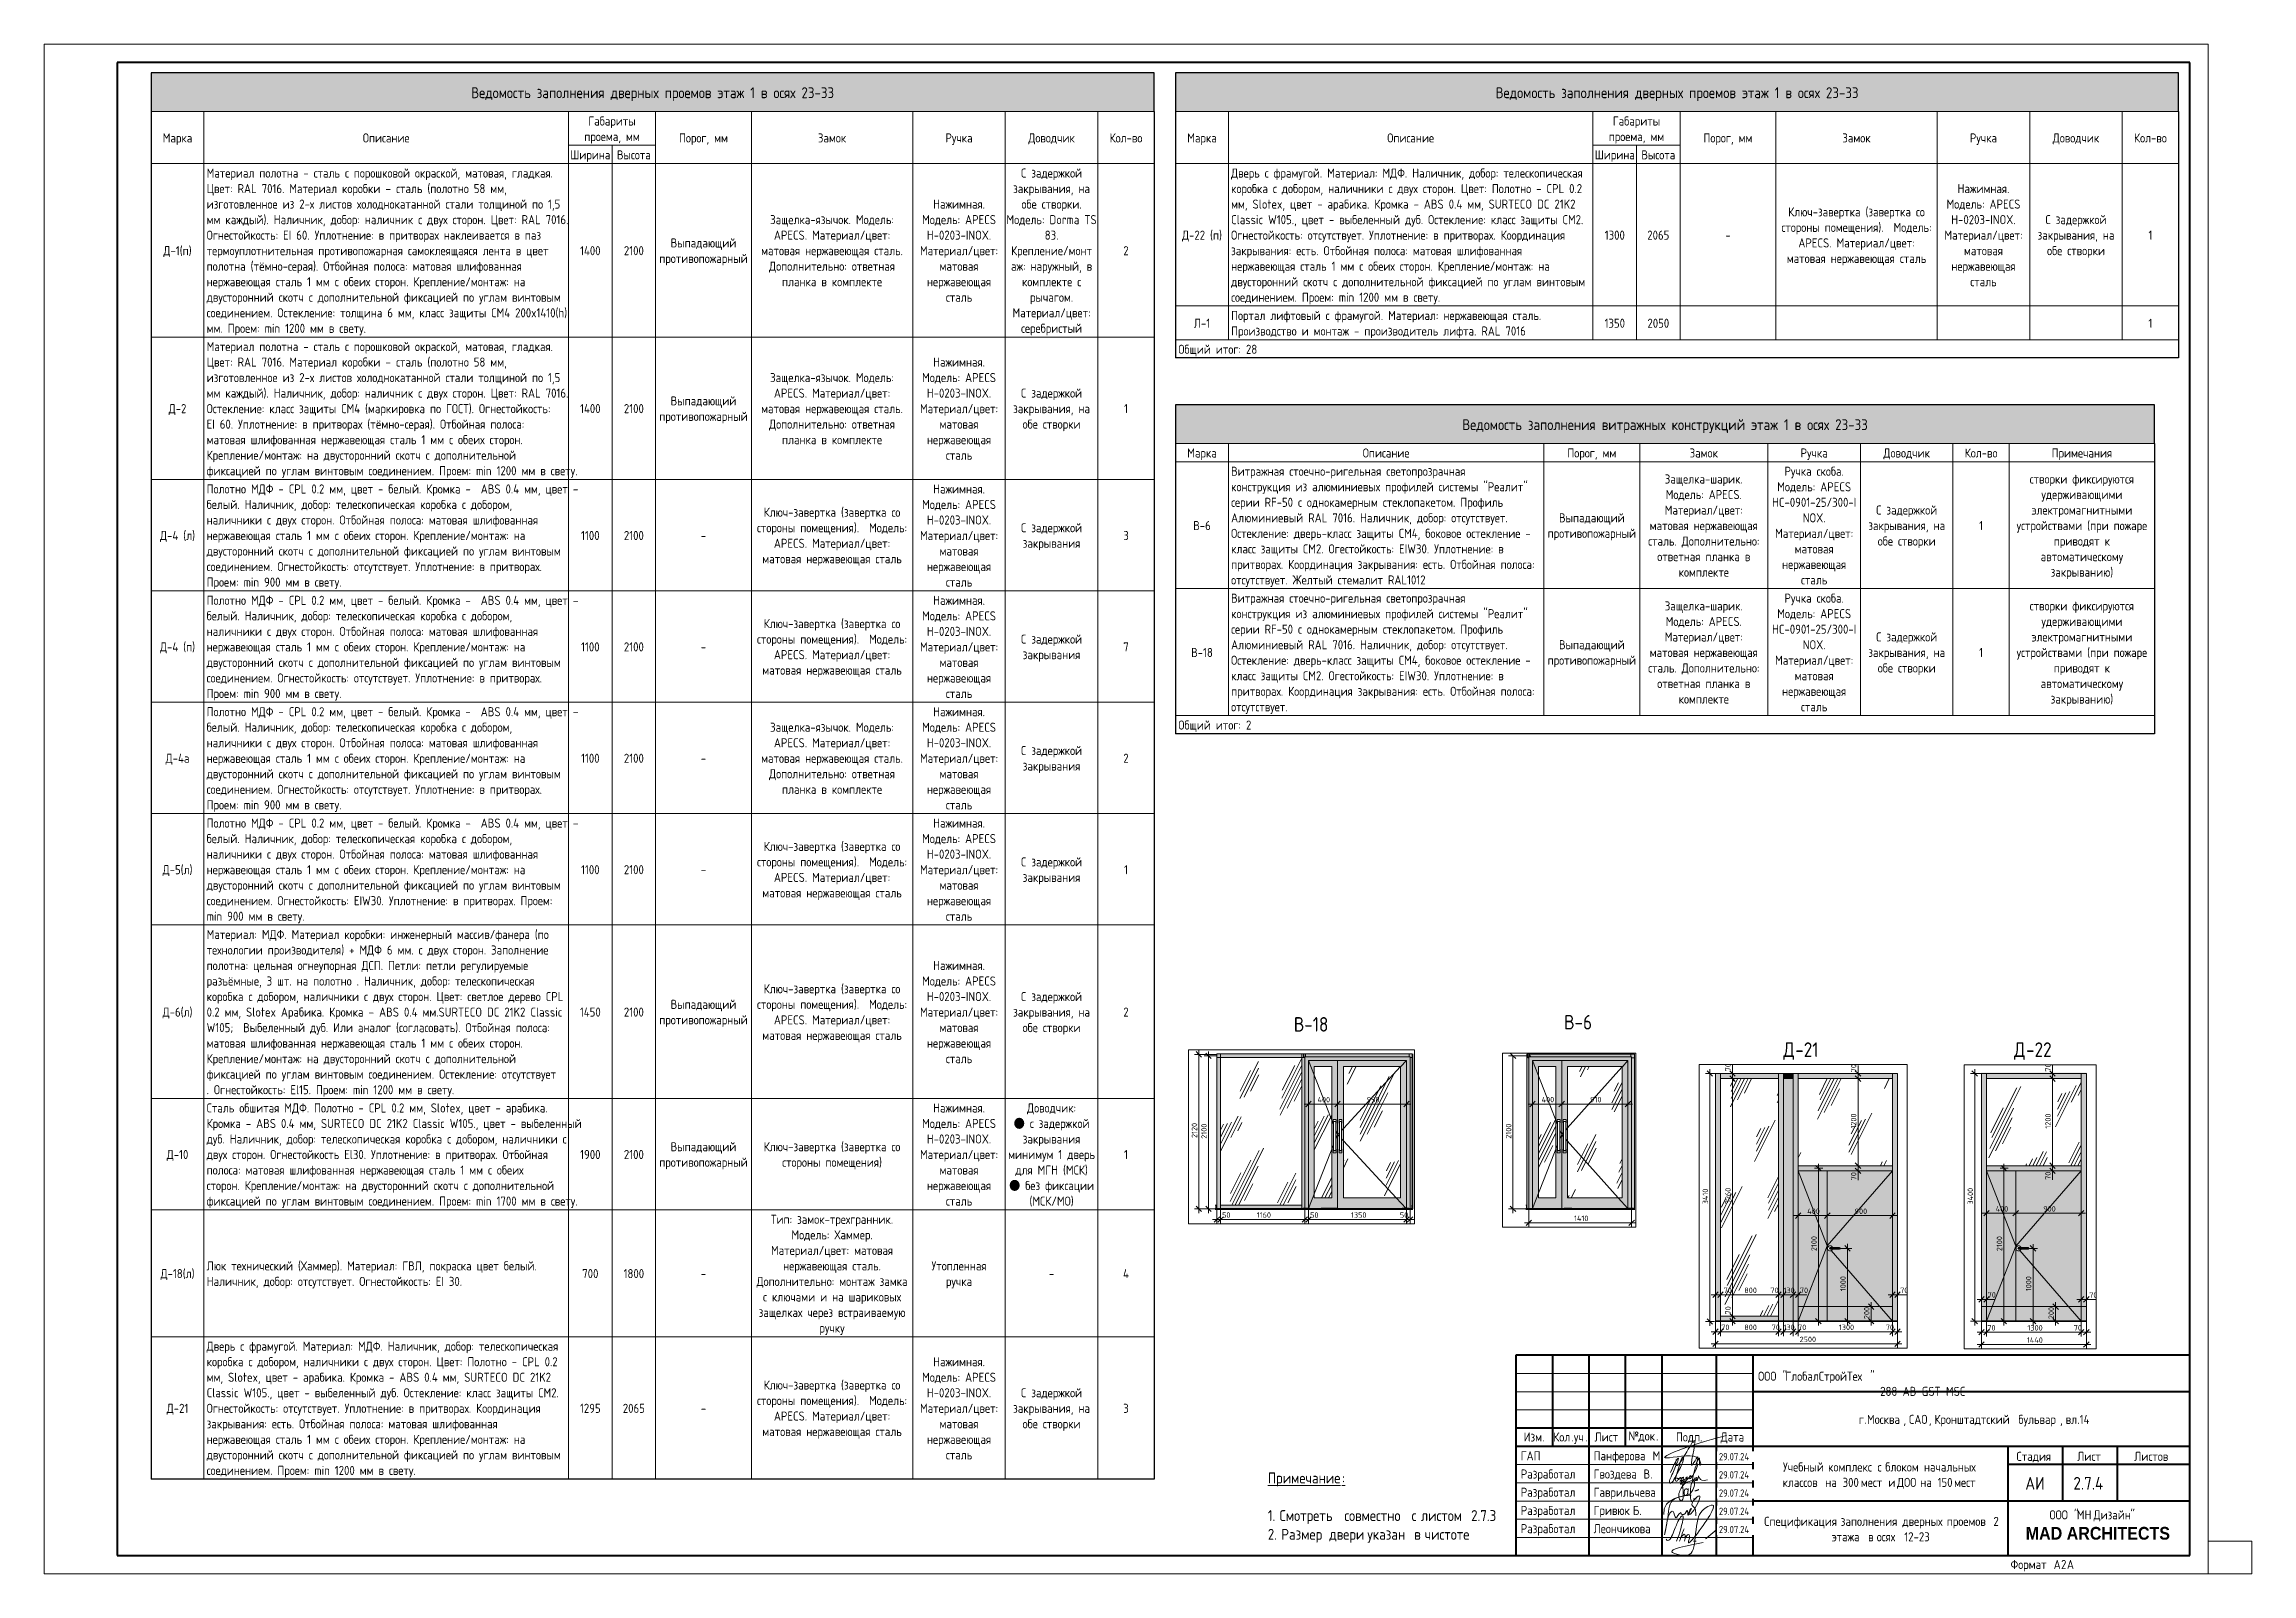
# Paper-space layout 'Layout1' of a CAD drawing. Header units: millimetres. Extents: x -594 to 12, y 0 to 420.
# The model-space entities are those that its viewports show. They can reach past a viewport. Long polylines and large blocks are cut down to what shows.
import ezdxf

# ---------------------------------------------------------------- set-up
doc = ezdxf.new("R2010")
doc.units = ezdxf.units.MM
doc.linetypes.add('ADSK_Штрих_ш2 п1', pattern=[150, 100, -50])
doc.linetypes.add('Скрыто', pattern=[7.14375, 4.7625, -2.38125])
for name, color, linetype, lineweight in [('A-ANNO-DIMS', 7, 'Continuous', 9), ('A-ANNO-DIMS-50', 7, 'Continuous', 9), ('A-ANNO-NOTE', 7, 'Continuous', 9), ('A-DETL', 7, 'Continuous', 9), ('A-DETL-1', 7, 'ADSK_Штрих_ш2 п1', 9), ('A-DOOR', 7, 'Continuous', 9), ('A-FLOR', 7, 'Continuous', 9), ('A-GENM', 7, 'Continuous', 9), ('A-GLAZ-CURT', 7, 'Continuous', 9), ('A-GLAZ-CWMG', 7, 'Continuous', 9), ('A-WALL-PATT', 7, 'Continuous', 9), ('G-ANNO-LEGN', 7, 'Continuous', 9), ('G-ANNO-SCHD', 7, 'Continuous', 9), ('G-ANNO-TEXT', 7, 'Continuous', 9), ('G-ANNO-TTLB', 7, 'Скрыто', 9), ('I-WALL', 7, 'Continuous', 9)]:
    doc.layers.add(name, color=color, linetype=linetype, lineweight=lineweight)
for name, color, linetype, lineweight, true_color in [('A-DETL-GENF-1', 7, 'Continuous', 9, 0xeeeeee), ('A-DOOR-GLAZ', 7, 'Continuous', 9, 0x8080ff), ('A-FLOR-1', 7, 'Continuous', 9, 0x787878), ('A-FLOR-FNSH-1', 7, 'Continuous', 25, 0x3c3c3c), ('A-WALL-FNSH-1', 7, 'Continuous', 25, 0x3c3c3c)]:
    doc.layers.add(name, color=color, linetype=linetype, lineweight=lineweight, true_color=true_color)
doc.layers.add('G-ANNO-NPLT', color=7, linetype='Continuous', plot=False)
doc.styles.add('Arial_B', font='', dxfattribs={"width": 0.9, "height": 3.5})
doc.styles.add('GOST Common_2', font='GOST_Common.ttf', dxfattribs={"width": 0.9, "height": 2.5})
doc.styles.add('GOST Common_3', font='GOST_Common.ttf', dxfattribs={"width": 0.9, "height": 3.5})
doc.styles.add('GOST Common_4', font='GOST_Common.ttf', dxfattribs={"width": 0.9, "height": 2})
doc.styles.add('GOST Common_5', font='GOST_Common.ttf', dxfattribs={"width": 0.9, "height": 3})
doc.styles.add('GOST Common_6', font='GOST_Common.ttf', dxfattribs={"width": 0.9, "height": 4})
doc.styles.add('GOST Common_B', font='', dxfattribs={"width": 0.9, "height": 3})
doc.styles.add('ISOCPEUR', font='isocpeur.ttf', dxfattribs={"width": 0.9, "height": 75})
doc.styles.get('Arial_B').set_extended_font_data('Arial', bold=True)
doc.styles.get('GOST Common_B').set_extended_font_data('GOST Common', bold=True)
doc.dimstyles.new('ISO-1_5', dxfattribs={"dimscale": 304.8, "dimtxt": 74.698588, "dimasz": 0.246063, "dimexe": 0.19685, "dimexo": 0, "dimgap": 0, "dimtad": 1, "dimdec": 0, "dimrnd": 10, "dimzin": 0, "dimdsep": 46, "dimtxsty": 'ISOCPEUR', "dimblk1": 'OBLIQUE', "dimblk2": 'OBLIQUE', "dimsah": 1, "dimcen": 0.09, "dimdle": 0.19685, "dimazin": 0, "dimtfac": 1, "dimtdec": 4, "dimtix": 1, "dimtmove": 0, "dimatfit": 3, "dimfxl": 1, "dimtvp": 1, "dimtolj": 1, "dimtzin": 0, "dimarcsym": 2})
doc.dimstyles.new('ISO-1_5_1', dxfattribs={"dimscale": 304.8, "dimtxt": 74.698588, "dimasz": 0.246063, "dimexe": 0.19685, "dimexo": 0, "dimgap": 0, "dimtad": 1, "dimdec": 0, "dimrnd": 10, "dimzin": 0, "dimdsep": 46, "dimtxsty": 'ISOCPEUR', "dimblk1": 'OBLIQUE', "dimblk2": 'OBLIQUE', "dimsah": 1, "dimcen": 0.09, "dimdle": 0.19685, "dimazin": 0, "dimtfac": 1, "dimtdec": 4, "dimtix": 1, "dimtmove": 1, "dimatfit": 3, "dimfxl": 1, "dimtvp": 1, "dimtolj": 1, "dimtzin": 0, "dimarcsym": 2})
pattern_1 = [(63.435, (127, 63.5), (-511.167, 1533.495), [635, -381, 635, -381, -807.806]), (63.435, (127, 63.5), (-511.167, 1533.495), [-2032, 254, -553.806]), (63.435, (95.2, 95.2), (-511.167, 1533.495), [508, -635, 381, -381, -934.806]), (63.435, (95.2, 95.2), (-511.167, 1533.495), [-1905, 444.5, -490.306]), (63.435, (95.2, 190.5), (-511.167, 1533.495), [381, -762, 254, -381, -1061.806]), (63.435, (95.2, 190.5), (-511.167, 1533.495), [-1778, 571.5, -490.306]), (63.435, (190.5, 95.2), (-511.167, 1533.495), [381, -762, 317.5, -12809.31]), (63.435, (285.8, 190.5), (-511.167, 1533.495), [190.5, -952.5, 127, -12999.81]), (63.435, (127, 349.2), (-511.167, 1533.495), [127, -952.5, 127, -508, -1125.306]), (63.435, (127, 349.2), (-511.167, 1533.495), [-1714.5, 317.5, -807.806]), (63.435, (698.5, 254), (-511.167, 1533.495), [635, -952.5, 762, -503.006]), (63.435, (698.5, 158.8), (-511.167, 1533.495), [889, -635, 952.5, -376.006]), (63.435, (762, 190.5), (-511.167, 1533.495), [1016, -508, 762, -553.806]), (63.435, (857.2, 285.8), (-511.167, 1533.495), [635, -889, 508, -807.806]), (63.435, (762, 476.2), (-511.167, 1533.495), [317.5, -1270, 381, -871.306]), (63.435, (952.5, 381), (-511.167, 1533.495), [254, -1270, 254, -1061.806])]
pattern_2 = [(63.435, (167.2, 63.5), (-511.167, 1533.495), [635, -381, 635, -381, -807.806]), (63.435, (167.2, 63.5), (-511.167, 1533.495), [-2032, 254, -553.806]), (63.435, (135.5, 95.2), (-511.167, 1533.495), [508, -635, 381, -381, -934.806]), (63.435, (135.5, 95.2), (-511.167, 1533.495), [-1905, 444.5, -490.306]), (63.435, (135.5, 190.5), (-511.167, 1533.495), [381, -762, 254, -381, -1061.806]), (63.435, (135.5, 190.5), (-511.167, 1533.495), [-1778, 571.5, -490.306]), (63.435, (230.7, 95.2), (-511.167, 1533.495), [381, -762, 317.5, -12809.31]), (63.435, (326, 190.5), (-511.167, 1533.495), [190.5, -952.5, 127, -12999.81]), (63.435, (167.2, 349.2), (-511.167, 1533.495), [127, -952.5, 127, -508, -1125.306]), (63.435, (167.2, 349.2), (-511.167, 1533.495), [-1714.5, 317.5, -807.806]), (63.435, (738.7, 254), (-511.167, 1533.495), [635, -952.5, 762, -503.006]), (63.435, (738.7, 158.8), (-511.167, 1533.495), [889, -635, 952.5, -376.006]), (63.435, (802.2, 190.5), (-511.167, 1533.495), [1016, -508, 762, -553.806]), (63.435, (897.5, 285.8), (-511.167, 1533.495), [635, -889, 508, -807.806]), (63.435, (802.2, 476.2), (-511.167, 1533.495), [317.5, -1270, 381, -871.306]), (63.435, (992.7, 381), (-511.167, 1533.495), [254, -1270, 254, -1061.806])]
pattern_3 = [(63.435, (52.1, 63.5), (-511.17, 1533.5), [635, -381, 635, -381, -807.81]), (63.435, (52.1, 63.5), (-511.17, 1533.5), [-2032, 254, -553.8]), (63.435, (20.4, 95.2), (-511.17, 1533.5), [508, -635, 381, -381, -934.81]), (63.435, (20.4, 95.2), (-511.17, 1533.5), [-1905, 444.5, -490.3]), (63.435, (20.4, 190.5), (-511.17, 1533.5), [381, -762, 254, -381, -1061.81]), (63.435, (20.4, 190.5), (-511.17, 1533.5), [-1778, 571.5, -490.3]), (63.435, (115.6, 95.2), (-511.17, 1533.5), [381, -762, 317.5, -12809.3]), (63.435, (210.9, 190.5), (-511.17, 1533.5), [190.5, -952.5, 127, -12999.8]), (63.435, (52.1, 349.2), (-511.17, 1533.5), [127, -952.5, 127, -508, -1125.31]), (63.435, (52.1, 349.2), (-511.17, 1533.5), [-1714.5, 317.5, -807.8]), (63.435, (623.6, 254), (-511.17, 1533.5), [635, -952.5, 762, -503]), (63.435, (623.6, 158.8), (-511.17, 1533.5), [889, -635, 952.5, -376]), (63.435, (687.1, 190.5), (-511.17, 1533.5), [1016, -508, 762, -553.8]), (63.435, (782.4, 285.8), (-511.17, 1533.5), [635, -889, 508, -807.8]), (63.435, (687.1, 476.2), (-511.17, 1533.5), [317.5, -1270, 381, -871.3]), (63.435, (877.6, 381), (-511.17, 1533.5), [254, -1270, 254, -1061.8])]

psp = doc.layouts.get("Layout1")

# ---------------------------------------------------------------- texts
at = {"layer": 'G-ANNO-SCHD', "line_spacing_factor": 1.022761}
for s, insert, char_height, width, attachment_point, style in [('Ведомость заполнения дверных проемов этаж 1 в осях 23-33', (-426.97, 408.16), 3, 119.2892, 2, 'GOST Common_5'), ('Ведомость заполнения дверных проемов этаж 1 в осях 23-33', (-145.76, 408.16), 3, 119.2892, 2, 'GOST Common_5'), ('Габариты\\Pпроема, мм', (-438.12, 400.14), 2.5, 17.9214, 2, 'GOST Common_2'), ('Габариты\\Pпроема, мм', (-156.91, 400.14), 2.5, 17.9214, 2, 'GOST Common_2'), ('Марка', (-557.39, 395.5), 2.5, 10.4391, 2, 'GOST Common_2'), ('Описание', (-500.11, 395.5), 2.5, 15.2664, 2, 'GOST Common_2'), ('Порог, мм', (-413.02, 395.5), 2.5, 15.7793, 2, 'GOST Common_2'), ('Замок', (-377.73, 395.5), 2.5, 10.0469, 2, 'GOST Common_2'), ('Ручка', (-342.87, 395.5), 2.5, 9.896, 2, 'GOST Common_2'), ('Доводчик', (-317.47, 395.5), 2.5, 15.5078, 2, 'GOST Common_2'), ('Кол-во', (-297.04, 395.5), 2.5, 11.4951, 2, 'GOST Common_2'), ('Марка', (-276.18, 395.5), 2.5, 10.4391, 2, 'GOST Common_2'), ('Описание', (-218.9, 395.5), 2.5, 15.2664, 2, 'GOST Common_2'), ('Порог, мм', (-131.81, 395.5), 2.5, 15.7793, 2, 'GOST Common_2'), ('Замок', (-96.52, 395.5), 2.5, 10.0469, 2, 'GOST Common_2'), ('Ручка', (-61.67, 395.5), 2.5, 9.896, 2, 'GOST Common_2'), ('Доводчик', (-36.27, 395.5), 2.5, 15.5078, 2, 'GOST Common_2'), ('Кол-во', (-15.84, 395.5), 2.5, 11.4951, 2, 'GOST Common_2'), ('Ширина', (-444.08, 390.86), 2.5, 12.3097, 2, 'GOST Common_2'), ('Высота', (-432.13, 390.86), 2.5, 12.3398, 2, 'GOST Common_2'), ('Ширина', (-162.87, 390.86), 2.5, 12.3097, 2, 'GOST Common_2'), ('Высота', (-150.92, 390.86), 2.5, 12.3398, 2, 'GOST Common_2'), ('Материал полотна - сталь с порошковой окраской, матовая, гладкая.\\PЦвет: RAL 7016. Материал коробки – сталь (полотно 58 мм,\\Pизготовленное из 2-х листов холоднокатанной стали толщиной по 1,5\\Pмм каждый). Наличник, добор: наличник с двух сторон. Цвет: RAL 7016.\\PОгнестойкость: EI 60. Уплотнение: в притворах наклеивается в паз\\Pтермоуплотнительная противопожарная самоклеящаяся лента в цвет\\Pполотна (тёмно-серая). Отбойная полоса: матовая шлифованная\\Pнержавеющая сталь 1 мм с обеих сторон. Крепление/монтаж: на\\Pдвусторонний скотч с дополнительной фиксацией по углам винтовым\\Pсоединением. Остекление: толщина 6 мм, класс защиты СМ4 200x1410(h)\\Pмм. Проем: min 1200 мм в свету.', (-549.4, 385.85), 2.5, 117.8771, 1, 'GOST Common_2'), ('С задержкой\\Pзакрывания, на\\Pобе створки.\\PМодель: Dorma TS\\P83.\\PКрепление/монт\\Pаж: наружный, в\\Pкомплекте с\\Pрычагом.\\PМатериал/цвет:\\Pсеребристый', (-317.47, 385.85), 2.5, 28.6622, 2, 'GOST Common_2'), ('Дверь с фрамугой. Материал: МДФ. Наличник, добор: телескопическая\\Pкоробка с добором, наличники с двух сторон. Цвет: Полотно - CPL 0.2\\Pмм, Slotex, цвет - арабика. Кромка - ABS 0.4 мм, SURTECO DC 21K2\\PClassic W105., цвет - выбеленный дуб. Остекление: класс защиты СМ2.\\PОгнестойкость: отсутствует. Уплотнение: в притворах. Координация\\Pзакрывания: есть. Отбойная полоса: матовая шлифованная\\Pнержавеющая сталь 1 мм с обеих сторон. Крепление/монтаж: на\\Pдвусторонний скотч с дополнительной фиксацией по углам винтовым\\Pсоединением. Проем: min 1200 мм в свету.', (-268.19, 385.85), 2.5, 115.8255, 1, 'GOST Common_2'), ('Нажимная.\\PМодель: APECS\\PH-0203-INOX.\\PМатериал/цвет:\\Pматовая\\Pнержавеющая\\Pсталь', (-342.87, 377.33), 2.5, 27.5761, 2, 'GOST Common_2'), ('Нажимная.\\PМодель: APECS\\PH-0203-INOX.\\PМатериал/цвет:\\Pматовая\\Pнержавеющая\\Pсталь', (-61.67, 381.59), 2.5, 27.5761, 2, 'GOST Common_2'), ('Защелка-язычок. Модель:\\PAPECS. Материал/цвет:\\Pматовая нержавеющая сталь.\\PДополнительно: ответная\\Pпланка в комплекте', (-377.73, 373.07), 2.5, 49.9628, 2, 'GOST Common_2'), ('Ключ-завертка (завертка со\\Pстороны помещения).  Модель:\\PAPECS. Материал/цвет:\\Pматовая нержавеющая сталь', (-96.52, 375.2), 2.5, 49.1482, 2, 'GOST Common_2'), ('С задержкой\\Pзакрывания, на\\Pобе створки', (-36.27, 373.07), 2.5, 25.2831, 2, 'GOST Common_2'), ('Д-1(п)', (-557.39, 364.54), 2.5, 9.6848, 2, 'GOST Common_2'), ('1400', (-444.08, 364.54), 2.5, 7.241, 2, 'GOST Common_2'), ('2100', (-432.13, 364.54), 2.5, 6.9694, 2, 'GOST Common_2'), ('Выпадающий\\Pпротивопожарный', (-413.02, 366.67), 2.5, 29.688, 2, 'GOST Common_2'), ('\\fGOST Common|b0|i0|c204|p34|;\\W.9;2', (-297.04, 364.54), 2.5, 1.8706, 2, 'GOST Common_2'), ('Д-22 (п)', (-276.18, 368.81), 2.5, 13.0036, 2, 'GOST Common_2'), ('1300', (-162.87, 368.81), 2.5, 6.9694, 2, 'GOST Common_2'), ('2065', (-150.92, 368.81), 2.5, 7.4823, 2, 'GOST Common_2'), ('\\fGOST Common|b0|i0|c204|p34|;\\W.9;-', (-131.81, 368.81), 2.5, 1.8706, 2, 'GOST Common_2'), ('\\fGOST Common|b0|i0|c204|p34|;\\W.9;1', (-15.84, 368.81), 2.5, 1.3577, 2, 'GOST Common_2'), ('Портал лифтовый с фрамугой. Материал: нержавеющая сталь.\\PПроизводство и монтаж - производитель лифта. RAL 7016', (-268.19, 346.75), 2.5, 103.7874, 1, 'GOST Common_2'), ('Л-1', (-276.18, 344.62), 2.5, 5.3704, 2, 'GOST Common_2'), ('1350', (-162.87, 344.62), 2.5, 6.9694, 2, 'GOST Common_2'), ('2050', (-150.92, 344.62), 2.5, 7.4823, 2, 'GOST Common_2'), ('\\fGOST Common|b0|i0|c204|p34|;\\W.9;1', (-15.84, 344.62), 2.5, 1.3577, 2, 'GOST Common_2'), ('Материал полотна - сталь с порошковой окраской, матовая, гладкая.\\PЦвет: RAL 7016. Материал коробки – сталь (полотно 58 мм,\\Pизготовленное из 2-х листов холоднокатанной стали толщиной по 1,5\\Pмм каждый). Наличник, добор: наличник с двух сторон. Цвет: RAL 7016.\\PОстекление: класс защиты СМ4 (маркировка по ГОСТ). Огнестойкость:\\PEI 60. Уплотнение: в притворах (тёмно-серая). Отбойная полоса:\\Pматовая шлифованная нержавеющая сталь 1 мм с обеих сторон.\\PКрепление/монтаж: на двусторонний скотч с дополнительной\\Pфиксацией по углам винтовым соединением. Проем: min 1200 мм в свету.', (-549.4, 338.22), 2.5, 117.5452, 1, 'GOST Common_2'), ('Нажимная.\\PМодель: APECS\\PH-0203-INOX.\\PМатериал/цвет:\\Pматовая\\Pнержавеющая\\Pсталь', (-342.87, 333.96), 2.5, 27.5761, 2, 'GOST Common_2'), ('Общий итог: 28', (-282.67, 337.47), 2.5, 24.8909, 1, 'GOST Common_2'), ('Защелка-язычок. Модель:\\PAPECS. Материал/цвет:\\Pматовая нержавеющая сталь.\\PДополнительно: ответная\\Pпланка в комплекте', (-377.73, 329.7), 2.5, 49.9628, 2, 'GOST Common_2'), ('1400', (-444.08, 321.18), 2.5, 7.241, 2, 'GOST Common_2'), ('Выпадающий\\Pпротивопожарный', (-413.02, 323.31), 2.5, 29.688, 2, 'GOST Common_2'), ('С задержкой\\Pзакрывания, на\\Pобе створки', (-317.47, 325.44), 2.5, 25.2831, 2, 'GOST Common_2'), ('Д-2', (-557.39, 321.18), 2.5, 6.1548, 2, 'GOST Common_2'), ('2100', (-432.13, 321.18), 2.5, 6.9694, 2, 'GOST Common_2'), ('\\fGOST Common|b0|i0|c204|p34|;\\W.9;1', (-297.04, 321.18), 2.5, 1.3577, 2, 'GOST Common_2'), ('Ведомость заполнения витражных конструкций этаж 1 в осях 23-33', (-149.07, 317.02), 3, 134.748, 2, 'GOST Common_5'), ('Марка', (-276.18, 309), 2.5, 10.4391, 2, 'GOST Common_2'), ('Витражная стоечно-ригельная светопрозрачная\\Pконструкция из алюминиевых профилей системы "Реалит"\\Pсерии RF-50 с однокамерным стеклопакетом. Профиль\\PАлюминиевый RAL 7016. Наличник, добор: отсутствует.\\PОстекление: дверь-класс защиты СМ4, боковое остекление -\\Pкласс защиты СМ2. Огестойкость: ЕIW30. Уплотнение: в\\Pпритворах. Координация закрывания: есть. Отбойная полоса:\\Pотсутствует. Желтый стемалит RAL1012', (-268.19, 303.98), 2.5, 101.4642, 1, 'GOST Common_2'), ('Описание', (-225.63, 309), 2.5, 15.2664, 2, 'GOST Common_2'), ('Порог, мм', (-169.17, 309), 2.5, 15.7793, 2, 'GOST Common_2'), ('Замок', (-138.44, 309), 2.5, 10.0469, 2, 'GOST Common_2'), ('Ручка скоба.\\PМодель: APECS\\PHC-0901-25/300-I\\PNOX.\\PМатериал/цвет:\\Pматовая\\Pнержавеющая\\Pсталь', (-108.14, 303.98), 2.5, 28.632, 2, 'GOST Common_2'), ('Ручка', (-108.14, 309), 2.5, 9.896, 2, 'GOST Common_2'), ('Доводчик', (-82.74, 309), 2.5, 15.5078, 2, 'GOST Common_2'), ('Кол-во', (-62.31, 309), 2.5, 11.4951, 2, 'GOST Common_2'), ('Примечания', (-34.65, 309), 2.5, 19.5205, 2, 'GOST Common_2'), ('Полотно МДФ - CPL 0.2 мм, цвет - белый. Кромка -  ABS 0.4 мм, цвет –\\Pбелый. Наличник, добор: телескопическая коробка с добором,\\Pналичники с двух сторон. Отбойная полоса: матовая шлифованная\\Pнержавеющая сталь 1 мм с обеих сторон. Крепление/монтаж: на\\Pдвусторонний скотч с дополнительной фиксацией по углам винтовым\\Pсоединением. Огнестойкость: отсутствует. Уплотнение: в притворах.\\PПроем: min 900 мм в свету.', (-549.4, 299.12), 2.5, 115.8557, 1, 'GOST Common_2'), ('Нажимная.\\PМодель: APECS\\PH-0203-INOX.\\PМатериал/цвет:\\Pматовая\\Pнержавеющая\\Pсталь', (-342.87, 299.12), 2.5, 27.5761, 2, 'GOST Common_2'), ('Защелка-шарик.\\PМодель: APECS.\\PМатериал/цвет:\\Pматовая нержавеющая\\Pсталь. Дополнительно:\\Pответная планка в\\Pкомплекте', (-138.44, 301.85), 2.5, 38.2867, 2, 'GOST Common_2'), ('створки фиксируются\\Pудерживающими\\Pэлектромагнитными\\Pустройствами (при пожаре\\Pприводят к\\Pавтоматическому\\Pзакрыванию)', (-34.65, 301.85), 2.5, 44.2001, 2, 'GOST Common_2'), ('Ключ-завертка (завертка со\\Pстороны помещения).  Модель:\\PAPECS. Материал/цвет:\\Pматовая нержавеющая сталь', (-377.73, 292.73), 2.5, 49.1482, 2, 'GOST Common_2'), ('Выпадающий\\Pпротивопожарный', (-169.17, 291.2), 2.5, 29.688, 2, 'GOST Common_2'), ('С задержкой\\Pзакрывания, на\\Pобе створки', (-82.74, 293.33), 2.5, 25.2831, 2, 'GOST Common_2'), ('Д-4 (л)', (-557.39, 286.34), 2.5, 11.4045, 2, 'GOST Common_2'), ('1100', (-444.08, 286.34), 2.5, 6.4565, 2, 'GOST Common_2'), ('2100', (-432.13, 286.34), 2.5, 6.9694, 2, 'GOST Common_2'), ('\\fGOST Common|b0|i0|c204|p34|;\\W.9;-', (-413.02, 286.34), 2.5, 1.8706, 2, 'GOST Common_2'), ('С задержкой\\Pзакрывания', (-317.47, 288.47), 2.5, 20.3351, 2, 'GOST Common_2'), ('\\fGOST Common|b0|i0|c204|p34|;\\W.9;3', (-297.04, 286.34), 2.5, 1.8706, 2, 'GOST Common_2'), ('В-6', (-276.18, 289.07), 2.5, 5.8833, 2, 'GOST Common_2'), ('\\fGOST Common|b0|i0|c204|p34|;\\W.9;1', (-62.31, 289.07), 2.5, 1.3577, 2, 'GOST Common_2'), ('Полотно МДФ - CPL 0.2 мм, цвет - белый. Кромка -  ABS 0.4 мм, цвет –\\Pбелый. Наличник, добор: телескопическая коробка с добором,\\Pналичники с двух сторон. Отбойная полоса: матовая шлифованная\\Pнержавеющая сталь 1 мм с обеих сторон. Крепление/монтаж: на\\Pдвусторонний скотч с дополнительной фиксацией по углам винтовым\\Pсоединением. Огнестойкость: отсутствует. Уплотнение: в притворах.\\PПроем: min 900 мм в свету.', (-549.4, 268.54), 2.5, 115.8557, 1, 'GOST Common_2'), ('Нажимная.\\PМодель: APECS\\PH-0203-INOX.\\PМатериал/цвет:\\Pматовая\\Pнержавеющая\\Pсталь', (-342.87, 268.54), 2.5, 27.5761, 2, 'GOST Common_2'), ('Витражная стоечно-ригельная светопрозрачная\\Pконструкция из алюминиевых профилей системы "Реалит"\\Pсерии RF-50 с однокамерным стеклопакетом. Профиль\\PАлюминиевый RAL 7016. Наличник, добор: отсутствует.\\PОстекление: дверь-класс защиты СМ4, боковое остекление -\\Pкласс защиты СМ2. Огестойкость: ЕIW30. Уплотнение: в\\Pпритворах. Координация закрывания: есть. Отбойная полоса:\\Pотсутствует.', (-268.19, 269.14), 2.5, 101.4642, 1, 'GOST Common_2'), ('Защелка-шарик.\\PМодель: APECS.\\PМатериал/цвет:\\Pматовая нержавеющая\\Pсталь. Дополнительно:\\Pответная планка в\\Pкомплекте', (-138.44, 267.01), 2.5, 38.2867, 2, 'GOST Common_2'), ('Ручка скоба.\\PМодель: APECS\\PHC-0901-25/300-I\\PNOX.\\PМатериал/цвет:\\Pматовая\\Pнержавеющая\\Pсталь', (-108.14, 269.14), 2.5, 28.632, 2, 'GOST Common_2'), ('створки фиксируются\\Pудерживающими\\Pэлектромагнитными\\Pустройствами (при пожаре\\Pприводят к\\Pавтоматическому\\Pзакрыванию)', (-34.65, 267.01), 2.5, 44.2001, 2, 'GOST Common_2'), ('Ключ-завертка (завертка со\\Pстороны помещения).  Модель:\\PAPECS. Материал/цвет:\\Pматовая нержавеющая сталь', (-377.73, 262.15), 2.5, 49.1482, 2, 'GOST Common_2'), ('Д-4 (п)', (-557.39, 255.76), 2.5, 11.4045, 2, 'GOST Common_2'), ('1100', (-444.08, 255.76), 2.5, 6.4565, 2, 'GOST Common_2'), ('2100', (-432.13, 255.76), 2.5, 6.9694, 2, 'GOST Common_2'), ('С задержкой\\Pзакрывания', (-317.47, 257.89), 2.5, 20.3351, 2, 'GOST Common_2'), ('\\fGOST Common|b0|i0|c204|p34|;\\W.9;7', (-297.04, 255.76), 2.5, 1.8706, 2, 'GOST Common_2'), ('Выпадающий\\Pпротивопожарный', (-169.17, 256.36), 2.5, 29.688, 2, 'GOST Common_2'), ('С задержкой\\Pзакрывания, на\\Pобе створки', (-82.74, 258.49), 2.5, 25.2831, 2, 'GOST Common_2'), ('\\fGOST Common|b0|i0|c204|p34|;\\W.9;-', (-413.02, 255.76), 2.5, 1.8706, 2, 'GOST Common_2'), ('В-18', (-276.18, 254.23), 2.5, 7.241, 2, 'GOST Common_2'), ('\\fGOST Common|b0|i0|c204|p34|;\\W.9;1', (-62.31, 254.23), 2.5, 1.3577, 2, 'GOST Common_2'), ('Полотно МДФ - CPL 0.2 мм, цвет - белый. Кромка -  ABS 0.4 мм, цвет –\\Pбелый. Наличник, добор: телескопическая коробка с добором,\\Pналичники с двух сторон. Отбойная полоса: матовая шлифованная\\Pнержавеющая сталь 1 мм с обеих сторон. Крепление/монтаж: на\\Pдвусторонний скотч с дополнительной фиксацией по углам винтовым\\Pсоединением. Огнестойкость: отсутствует. Уплотнение: в притворах.\\PПроем: min 900 мм в свету.', (-549.4, 237.96), 2.5, 115.8557, 1, 'GOST Common_2'), ('Нажимная.\\PМодель: APECS\\PH-0203-INOX.\\PМатериал/цвет:\\Pматовая\\Pнержавеющая\\Pсталь', (-342.87, 237.96), 2.5, 27.5761, 2, 'GOST Common_2'), ('Защелка-язычок. Модель:\\PAPECS. Материал/цвет:\\Pматовая нержавеющая сталь.\\PДополнительно: ответная\\Pпланка в комплекте', (-377.73, 233.7), 2.5, 49.9628, 2, 'GOST Common_2'), ('Общий итог: 2', (-282.67, 234.3), 2.5, 23.0203, 1, 'GOST Common_2'), ('Д-4а', (-557.39, 225.18), 2.5, 8.5685, 2, 'GOST Common_2'), ('1100', (-444.08, 225.18), 2.5, 6.4565, 2, 'GOST Common_2'), ('2100', (-432.13, 225.18), 2.5, 6.9694, 2, 'GOST Common_2'), ('С задержкой\\Pзакрывания', (-317.47, 227.31), 2.5, 20.3351, 2, 'GOST Common_2'), ('\\fGOST Common|b0|i0|c204|p34|;\\W.9;2', (-297.04, 225.18), 2.5, 1.8706, 2, 'GOST Common_2'), ('\\fGOST Common|b0|i0|c204|p34|;\\W.9;-', (-413.02, 225.18), 2.5, 1.8706, 2, 'GOST Common_2'), ('Полотно МДФ - CPL 0.2 мм, цвет - белый. Кромка -  ABS 0.4 мм, цвет –\\Pбелый. Наличник, добор: телескопическая коробка с добором,\\Pналичники с двух сторон. Отбойная полоса: матовая шлифованная\\Pнержавеющая сталь 1 мм с обеих сторон. Крепление/монтаж: на\\Pдвусторонний скотч с дополнительной фиксацией по углам винтовым\\Pсоединением. Огнестойкость: EIW30. Уплотнение: в притворах. Проем:\\Pmin 900 мм в свету.', (-549.4, 207.38), 2.5, 115.6143, 1, 'GOST Common_2'), ('Нажимная.\\PМодель: APECS\\PH-0203-INOX.\\PМатериал/цвет:\\Pматовая\\Pнержавеющая\\Pсталь', (-342.87, 207.38), 2.5, 27.5761, 2, 'GOST Common_2'), ('Ключ-завертка (завертка со\\Pстороны помещения).  Модель:\\PAPECS. Материал/цвет:\\Pматовая нержавеющая сталь', (-377.73, 200.99), 2.5, 49.1482, 2, 'GOST Common_2'), ('Д-5(л)', (-557.39, 194.59), 2.5, 10.1977, 2, 'GOST Common_2'), ('1100', (-444.08, 194.59), 2.5, 6.4565, 2, 'GOST Common_2'), ('2100', (-432.13, 194.59), 2.5, 6.9694, 2, 'GOST Common_2'), ('С задержкой\\Pзакрывания', (-317.47, 196.73), 2.5, 20.3351, 2, 'GOST Common_2'), ('\\fGOST Common|b0|i0|c204|p34|;\\W.9;1', (-297.04, 194.59), 2.5, 1.3577, 2, 'GOST Common_2'), ('\\fGOST Common|b0|i0|c204|p34|;\\W.9;-', (-413.02, 194.59), 2.5, 1.8706, 2, 'GOST Common_2'), ('Материал: МДФ. Материал коробки: инженерный массив/фанера (по\\Pтехнологии производителя) + МДФ 6 мм. с двух сторон. Заполнение\\Pполотна: цельная огнеупорная ДСП. Петли: петли регулируемые\\Pразъёмные, 3 шт. на полотно . Наличник, добор: телескопическая\\Pкоробка с добором, наличники с двух сторон. Цвет: светлое дерево CPL\\P0.2 мм, Slotex Арабика. Кромка – ABS 0.4 мм.SURTECO DC 21K2 Classic\\PW105;  Выбеленный дуб. Или аналог (согласовать). Отбойная полоса:\\Pматовая шлифованная нержавеющая сталь 1 мм с обеих сторон.\\PКрепление/монтаж: на двусторонний скотч с дополнительной\\Pфиксацией по углам винтовым соединением. Остекление: отсутствует\\P. Огнестойкость: El15. Проем: min 1200 мм в свету.', (-549.4, 176.8), 2.5, 117.0927, 1, 'GOST Common_2'), ('Нажимная.\\PМодель: APECS\\PH-0203-INOX.\\PМатериал/цвет:\\Pматовая\\Pнержавеющая\\Pсталь', (-342.87, 168.28), 2.5, 27.5761, 2, 'GOST Common_2'), ('Выпадающий\\Pпротивопожарный', (-413.02, 157.62), 2.5, 29.688, 2, 'GOST Common_2'), ('Ключ-завертка (завертка со\\Pстороны помещения).  Модель:\\PAPECS. Материал/цвет:\\Pматовая нержавеющая сталь', (-377.73, 161.88), 2.5, 49.1482, 2, 'GOST Common_2'), ('С задержкой\\Pзакрывания, на\\Pобе створки', (-317.47, 159.75), 2.5, 25.2831, 2, 'GOST Common_2'), ('Д-6(л)', (-557.39, 155.49), 2.5, 10.1977, 2, 'GOST Common_2'), ('1450', (-444.08, 155.49), 2.5, 7.241, 2, 'GOST Common_2'), ('2100', (-432.13, 155.49), 2.5, 6.9694, 2, 'GOST Common_2'), ('\\fGOST Common|b0|i0|c204|p34|;\\W.9;2', (-297.04, 155.49), 2.5, 1.8706, 2, 'GOST Common_2'), ('Сталь обшитая МДФ. Полотно - CPL 0.2 мм, Slotex, цвет - арабика.\\PКромка - ABS 0.4 мм, SURTECO DC 21K2 Classic W105., цвет - выбеленный\\Pдуб. Наличник, добор: телескопическая коробка с добором, наличники с\\Pдвух сторон. Огнестойкость El30. Уплотнение: в притворах. Отбойная\\Pполоса: матовая шлифованная нержавеющая сталь 1 мм с обеих\\Pсторон. Крепление/монтаж: на двусторонний скотч с дополнительной\\Pфиксацией по углам винтовым соединением. Проем: min 1700 мм в свету.', (-549.4, 129.17), 2.5, 117.8168, 1, 'GOST Common_2'), ('Нажимная.\\PМодель: APECS\\PH-0203-INOX.\\PМатериал/цвет:\\Pматовая\\Pнержавеющая\\Pсталь', (-342.87, 129.17), 2.5, 27.5761, 2, 'GOST Common_2'), ('Доводчик:\\P\\fGOST Common|b0|i0|c130|p34|;\\W.9;● с задержкой\\Pзакрывания\\Pминимум 1 дверь\\Pдля МГН (МСК)\\P● без фиксации\\P(МСК/МО)', (-317.47, 129.17), 2.5, 26.4899, 2, 'GOST Common_2'), ('Д-10', (-557.39, 116.39), 2.5, 7.5125, 2, 'GOST Common_2'), ('1900', (-444.08, 116.39), 2.5, 6.9694, 2, 'GOST Common_2'), ('2100', (-432.13, 116.39), 2.5, 6.9694, 2, 'GOST Common_2'), ('Выпадающий\\Pпротивопожарный', (-413.02, 118.52), 2.5, 29.688, 2, 'GOST Common_2'), ('Ключ-завертка (завертка со\\Pстороны помещения)', (-377.73, 118.52), 2.5, 48.3637, 2, 'GOST Common_2'), ('\\fGOST Common|b0|i0|c204|p34|;\\W.9;1', (-297.04, 116.39), 2.5, 1.3577, 2, 'GOST Common_2'), ('Тип: замок-трехгранник.\\PМодель: Хаммер.\\PМатериал/цвет: матовая\\Pнержавеющая сталь.\\PДополнительно: монтаж замка\\Pс ключами и на шариковых\\Pзащелках через встраиваемую\\Pручку', (-377.73, 98.59), 2.5, 51.2903, 2, 'GOST Common_2'), ('Люк технический (Хаммер). Материал: ГВЛ, покраска цвет белый.\\PНаличник, добор: отсутствует. Огнестойкость: EI 30.', (-549.4, 85.81), 2.5, 107.8001, 1, 'GOST Common_2'), ('Утопленная\\Pручка', (-342.87, 85.81), 2.5, 19.792, 2, 'GOST Common_2'), ('Д-18(л)', (-557.39, 83.68), 2.5, 11.5554, 2, 'GOST Common_2'), ('700', (-444.08, 83.68), 2.5, 5.6118, 2, 'GOST Common_2'), ('1800', (-432.13, 83.68), 2.5, 6.9694, 2, 'GOST Common_2'), ('\\fGOST Common|b0|i0|c204|p34|;\\W.9;-', (-413.02, 83.68), 2.5, 1.8706, 2, 'GOST Common_2'), ('\\fGOST Common|b0|i0|c204|p34|;\\W.9;-', (-317.47, 83.68), 2.5, 1.8706, 2, 'GOST Common_2'), ('\\fGOST Common|b0|i0|c204|p34|;\\W.9;4', (-297.04, 83.68), 2.5, 2.1421, 2, 'GOST Common_2'), ('Дверь с фрамугой. Материал: МДФ. Наличник, добор: телескопическая\\Pкоробка с добором, наличники с двух сторон. Цвет: Полотно - CPL 0.2\\Pмм, Slotex, цвет - арабика. Кромка - ABS 0.4 мм, SURTECO DC 21K2\\PClassic W105., цвет - выбеленный дуб. Остекление: класс защиты СМ2.\\PОгнестойкость: отсутствует. Уплотнение: в притворах. Координация\\Pзакрывания: есть. Отбойная полоса: матовая шлифованная\\Pнержавеющая сталь 1 мм с обеих сторон. Крепление/монтаж: на\\Pдвусторонний скотч с дополнительной фиксацией по углам винтовым\\Pсоединением. Проем: min 1200 мм в свету.', (-549.4, 63.75), 2.5, 115.8255, 1, 'GOST Common_2'), ('Нажимная.\\PМодель: APECS\\PH-0203-INOX.\\PМатериал/цвет:\\Pматовая\\Pнержавеющая\\Pсталь', (-342.87, 59.49), 2.5, 27.5761, 2, 'GOST Common_2'), ('Ключ-завертка (завертка со\\Pстороны помещения).  Модель:\\PAPECS. Материал/цвет:\\Pматовая нержавеющая сталь', (-377.73, 53.1), 2.5, 49.1482, 2, 'GOST Common_2'), ('С задержкой\\Pзакрывания, на\\Pобе створки', (-317.47, 50.97), 2.5, 25.2831, 2, 'GOST Common_2'), ('Д-21', (-557.39, 46.7), 2.5, 7.5125, 2, 'GOST Common_2'), ('1295', (-444.08, 46.7), 2.5, 6.9694, 2, 'GOST Common_2'), ('2065', (-432.13, 46.7), 2.5, 7.4823, 2, 'GOST Common_2'), ('\\fGOST Common|b0|i0|c204|p34|;\\W.9;-', (-413.02, 46.7), 2.5, 1.8706, 2, 'GOST Common_2'), ('\\fGOST Common|b0|i0|c204|p34|;\\W.9;3', (-297.04, 46.7), 2.5, 1.8706, 2, 'GOST Common_2')]:
    psp.add_mtext(s, dxfattribs=dict(at, insert=insert, char_height=char_height, width=width, attachment_point=attachment_point, style=style))
at = {"layer": 'G-ANNO-TEXT', "attachment_point": 1}
for s, insert, char_height, width, style in [('\\fGOST Common|b0|i0|c204|p34|;\\W.9;В', (-250.98, 152.87), 4, 3.4633, 'GOST Common_6'), ('-18', (-248.13, 152.87), 4, 8.3696, 'GOST Common_6'), ('\\fGOST Common|b0|i0|c204|p34|;\\W.9;В', (-176.79, 153.46), 4, 3.4633, 'GOST Common_6'), ('-6', (-173.93, 153.46), 4, 6.2051, 'GOST Common_6'), ('\\fGOST Common|b0|i0|c204|p34|;\\W.9;Д', (-116.62, 145.93), 4, 3.9684, 'GOST Common_6'), ('-21', (-113.34, 145.93), 4, 8.3696, 'GOST Common_6'), ('\\fGOST Common|b0|i0|c204|p34|;\\W.9;Д', (-53.26, 145.93), 4, 3.9684, 'GOST Common_6'), ('-22', (-49.98, 145.93), 4, 9.3076, 'GOST Common_6'), ('\\LПримечание', (-258.11, 27.82), 3, 24.6759, 'GOST Common_B'), ('\\L\\fGOST Common|b1|i0|c204|p34|;\\W.9;\\L:', (-237.75, 27.82), 3, 1.0823, 'GOST Common_B'), ('1. ', (-258.11, 17.5), 3, 3.8962, 'GOST Common_5'), ('2. ', (-258.11, 12.35), 3, 4.4734, 'GOST Common_5'), ('Смотреть', (-254.9, 17.5), 3, 20.419, 'GOST Common_5'), ('Размер', (-254.42, 12.35), 3, 14.7911, 'GOST Common_5'), ('\\fGOST Common|b0|i0|c204|p34|;\\W.9; ', (-242.22, 12.35), 3, 1.1544, 'GOST Common_5'), ('\\fGOST Common|b0|i0|c204|p34|;\\W.9; ', (-238.05, 17.5), 3, 1.1544, 'GOST Common_5'), ('совместно', (-237.1, 17.5), 3, 21.2127, 'GOST Common_5'), ('\\fGOST Common|b0|i0|c204|p34|;\\W.9; ', (-231.74, 12.35), 3, 1.1544, 'GOST Common_5'), ('\\fGOST Common|b0|i0|c204|p34|;\\W.9; ', (-219.59, 17.5), 3, 1.1544, 'GOST Common_5'), ('\\fGOST Common|b0|i0|c204|p34|;\\W.9; ', (-218.88, 12.35), 3, 1.1544, 'GOST Common_5'), ('\\fGOST Common|b0|i0|c204|p34|;\\W.9;с', (-218.64, 17.5), 3, 1.9481, 'GOST Common_5'), ('\\fGOST Common|b0|i0|c204|p34|;\\W.9; ', (-217.03, 17.5), 3, 1.1544, 'GOST Common_5'), ('листом', (-216.08, 17.5), 3, 14.719, 'GOST Common_5'), ('\\fGOST Common|b0|i0|c204|p34|;\\W.9; ', (-216.02, 12.35), 3, 1.1544, 'GOST Common_5'), (' 2.7.3', (-203.94, 17.5), 3, 10.1734, 'GOST Common_5'), ('двери', (-241.26, 12.35), 3, 11.5443, 'GOST Common_5'), ('указан', (-230.79, 12.35), 3, 14.4304, 'GOST Common_5'), ('\\fGOST Common|b0|i0|c204|p34|;\\W.9;в', (-217.93, 12.35), 3, 2.3089, 'GOST Common_5'), ('чистоте', (-215.07, 12.35), 3, 17.3886, 'GOST Common_5')]:
    psp.add_mtext(s, dxfattribs=dict(at, insert=insert, char_height=char_height, width=width, style=style))
at = {"layer": 'G-ANNO-TTLB', "linetype": 'Continuous', "attachment_point": 1}
for s, insert, char_height, width, style in [('ООО', (-123.53, 55.52), 2.5, 6.4937, 'GOST Common_2'), (' "', (-118.17, 55.52), 2.5, 2.5975, 'GOST Common_2'), ('ГлобалСтройТех', (-116.03, 55.52), 2.5, 28.2114, 'GOST Common_2'), ('"                                                                               288-AB-GST-MSC', (-92.75, 55.52), 2.5, 105.1974, 'GOST Common_2'), ('\\fGOST Common|b0|i0|c204|p34|;\\W.9;г', (-95.9, 43.66), 2.5, 1.9481, 'GOST Common_2'), ('Москва', (-93.64, 43.66), 2.5, 12.1215, 'GOST Common_2'), ('САО', (-82.09, 43.66), 2.5, 6.5658, 'GOST Common_2'), ('Кронштадтский', (-75.12, 43.66), 2.5, 26.9848, 'GOST Common_2'), ('\\fGOST Common|b0|i0|c204|p34|;\\W.9; ', (-52.86, 43.66), 2.5, 0.938, 'GOST Common_2'), ('бульвар', (-52.08, 43.66), 2.5, 13.8532, 'GOST Common_2'), ('вл', (-39.11, 43.66), 2.5, 3.8962, 'GOST Common_2'), ('.14', (-35.89, 43.66), 2.5, 4.3291, 'GOST Common_2'), ('\\fGOST Common|b0|i0|c204|p34|;\\W.9;.', (-94.29, 43.66), 2.5, 0.7937, 'GOST Common_2'), (', ', (-83.64, 43.66), 2.5, 1.8759, 'GOST Common_2'), (', ', (-76.67, 43.66), 2.5, 1.8759, 'GOST Common_2'), (', ', (-40.65, 43.66), 2.5, 1.8759, 'GOST Common_2'), ('Учебный', (-116.7, 30.59), 2.5, 14.0696, 'GOST Common_2'), ('\\fGOST Common|b0|i0|c204|p34|;\\W.9; ', (-105.1, 30.59), 2.5, 0.938, 'GOST Common_2'), ('\\fGOST Common|b0|i0|c204|p34|;\\W.9; ', (-91.52, 30.59), 2.5, 0.938, 'GOST Common_2'), ('\\fGOST Common|b0|i0|c204|p34|;\\W.9; ', (-89.38, 30.59), 2.5, 0.938, 'GOST Common_2'), ('блоком', (-88.61, 30.59), 2.5, 11.9051, 'GOST Common_2'), ('\\fGOST Common|b0|i0|c204|p34|;\\W.9; ', (-78.78, 30.59), 2.5, 0.938, 'GOST Common_2'), ('классов', (-116.82, 26.36), 2.5, 13.2759, 'GOST Common_2'), ('\\fGOST Common|b0|i0|c204|p34|;\\W.9; ', (-105.87, 26.36), 2.5, 0.938, 'GOST Common_2'), ('на', (-105.1, 26.36), 2.5, 4.1127, 'GOST Common_2'), ('комплекс', (-104.32, 30.59), 2.5, 15.5127, 'GOST Common_2'), (' 300 ', (-101.7, 26.36), 2.5, 7.7203, 'GOST Common_2'), ('мест', (-95.33, 26.36), 2.5, 8.2253, 'GOST Common_2'), ('\\fGOST Common|b0|i0|c204|p34|;\\W.9;с', (-90.75, 30.59), 2.5, 1.6595, 'GOST Common_2'), ('\\fGOST Common|b0|i0|c204|p34|;\\W.9; ', (-88.55, 26.36), 2.5, 0.938, 'GOST Common_2'), ('\\fGOST Common|b0|i0|c204|p34|;\\W.9;и', (-87.77, 26.36), 2.5, 1.9481, 'GOST Common_2'), ('\\fGOST Common|b0|i0|c204|p34|;\\W.9; ', (-86.17, 26.36), 2.5, 0.938, 'GOST Common_2'), ('ДОО', (-85.39, 26.36), 2.5, 6.7823, 'GOST Common_2'), ('\\fGOST Common|b0|i0|c204|p34|;\\W.9; ', (-79.8, 26.36), 2.5, 0.938, 'GOST Common_2'), ('на', (-79.02, 26.36), 2.5, 4.1127, 'GOST Common_2'), ('начальных', (-78.01, 30.59), 2.5, 18.1823, 'GOST Common_2'), (' 150 ', (-75.63, 26.36), 2.5, 7.143, 'GOST Common_2'), ('мест', (-69.73, 26.36), 2.5, 8.2253, 'GOST Common_2'), ('АИ', (-50.19, 26.62), 3.5, 6.5658, 'GOST Common_3'), ('2.7.4', (-36.98, 26.62), 3.5, 10.8949, 'GOST Common_3'), ('Спецификация', (-121.85, 15.66), 2.5, 24.5316, 'GOST Common_2'), ('\\fGOST Common|b0|i0|c204|p34|;\\W.9; ', (-101.61, 15.66), 2.5, 0.938, 'GOST Common_2'), ('заполнения', (-100.84, 15.66), 2.5, 19.5532, 'GOST Common_2'), ('\\fGOST Common|b0|i0|c204|p34|;\\W.9; ', (-84.71, 15.66), 2.5, 0.938, 'GOST Common_2'), ('дверных', (-83.93, 15.66), 2.5, 13.8532, 'GOST Common_2'), ('\\fGOST Common|b0|i0|c204|p34|;\\W.9; ', (-72.5, 15.66), 2.5, 0.938, 'GOST Common_2'), ('проемов', (-71.73, 15.66), 2.5, 13.8532, 'GOST Common_2'), (' 2', (-60.3, 15.66), 2.5, 2.8861, 'GOST Common_2'), ('этажа', (-103.34, 11.42), 2.5, 11.1835, 'GOST Common_2'), ('\\fGOST Common|b0|i0|c204|p34|;\\W.9; ', (-94.11, 11.42), 2.5, 0.938, 'GOST Common_2'), ('\\fGOST Common|b0|i0|c204|p34|;\\W.9;в', (-93.34, 11.42), 2.5, 1.9481, 'GOST Common_2'), ('\\fGOST Common|b0|i0|c204|p34|;\\W.9; ', (-91.73, 11.42), 2.5, 0.938, 'GOST Common_2'), ('осях', (-90.96, 11.42), 2.5, 7.5038, 'GOST Common_2'), (' 12-23', (-84.77, 11.42), 2.5, 10.1013, 'GOST Common_2')]:
    psp.add_mtext(s, dxfattribs=dict(at, insert=insert, char_height=char_height, width=width, style=style))

msp = doc.modelspace()

# ---------------------------------------------------------------- blocks, each defined once
blk = doc.blocks.new('Штамп_РД_основной - А2А-27038825-Спецификация заполнения дверных проемов 2 этажа в осях 12-23')
at = {"layer": 'A-ANNO-NOTE'}
for points, knots in [([(-338.04, -117.09), (-338.7, -122.45), (-329.95, -103.67), (-335.82, -123.67), (-330.91, -113.57), (-333.31, -120.58), (-331.35, -115.2), (-331.8, -118.76), (-331.18, -118.6), (-331.48, -117.47), (-332.41, -115.06), (-346.74, -118.37), (-335.97, -113.63), (-324.18, -110.47)], [0, 0, 0, 0, 0.0513615, 0.1091052, 0.1522958, 0.178941, 0.1972205, 0.2080985, 0.2140042, 0.2188047, 0.2389907, 0.2707687, 0.3130687, 0.3130687, 0.3130687, 0.3130687]), ([(-339.6, -120.68), (-338.03, -117.16), (-337.34, -116.47), (-337.34, -117.01), (-338.8, -120.61), (-340.42, -123.93), (-338.88, -123.37), (-338.39, -122.01), (-335.91, -117.73), (-335.91, -116.39), (-336.4, -116.39), (-336.93, -117.86), (-338.31, -122.65)], [0, 0, 0, 0, 0.0080365, 0.0160998, 0.028237, 0.0420073, 0.0521324, 0.0641411, 0.0757014, 0.0858292, 0.0908816, 0.1013994, 0.1013994, 0.1013994, 0.1013994]), ([(-334.92, -121.85), (-335.39, -122.12), (-335.39, -122.36), (-335.08, -122.36), (-334.79, -121.86), (-335.46, -123.69), (-336.26, -124.25), (-335.67, -123.24), (-334.43, -122), (-333.69, -121.48), (-334.3, -121.48), (-334.58, -122.51), (-333.95, -122.51), (-332.11, -119.19), (-332.11, -118.03), (-332.59, -118.5), (-333.54, -122.06), (-333.54, -122.65)], [0, 0, 0, 0, 0.00162511, 0.00331349, 0.00754981, 0.01278161, 0.01888966, 0.02470924, 0.03042302, 0.03530305, 0.0391434, 0.04257709, 0.05077407, 0.05912564, 0.06755136, 0.07580968, 0.08321457, 0.08321457, 0.08321457, 0.08321457]), ([(-341.44, -132.23), (-341.94, -127.35), (-328.89, -126.72), (-340.13, -127.01), (-339.88, -131.73), (-341.68, -139.94), (-340.55, -134.68), (-340.23, -132.52), (-338.7, -130.28), (-338.3, -134.28), (-337.45, -132.06), (-336.73, -131.65)], [0, 0, 0, 0, 0.019426, 0.0387349, 0.0549438, 0.0672527, 0.0778646, 0.084698, 0.0906304, 0.096697, 0.1015072, 0.1015072, 0.1015072, 0.1015072]), ([(-338.31, -122.65), (-338.31, -123.16), (-337.4, -123.16), (-337.4, -122.18), (-337.76, -122.18), (-337.86, -122.27), (-337.86, -122.45), (-336.95, -122.11), (-337.26, -122.65)], [0, 0, 0, 0, 0.00358547, 0.00695057, 0.00915819, 0.01015554, 0.01205798, 0.01469377, 0.01469377, 0.01469377, 0.01469377]), ([(-336.52, -122.82), (-335.98, -125.91), (-335.98, -128.51), (-337.09, -128.51), (-337.63, -126.53), (-335.78, -123.34), (-334.29, -122.94), (-332.03, -122.74)], [0, 0, 0, 0, 0.01155157, 0.02127823, 0.03282555, 0.04509601, 0.05773263, 0.05773263, 0.05773263, 0.05773263]), ([(-337.04, -123.15), (-336.33, -122.45), (-336.88, -121.9), (-337.19, -122.22), (-336.57, -122.38), (-335.98, -121.8), (-335.98, -122.14), (-336.29, -122.45), (-335.64, -122.45), (-335.9, -123.17), (-336.96, -124.23), (-336.96, -123.36), (-335.57, -122.19), (-335.11, -122.65)], [0, 0, 0, 0, 0.00332582, 0.00612366, 0.00901076, 0.01174206, 0.01415884, 0.01630272, 0.0190767, 0.02344016, 0.02813242, 0.03439448, 0.03937975, 0.03937975, 0.03937975, 0.03937975]), ([(-336.73, -131.65), (-336.69, -132.19), (-335.41, -132.52), (-334.96, -129.96), (-334.72, -133.44), (-334.65, -131.27), (-333.5, -130.12), (-334.9, -132.4), (-333.52, -132.31), (-329.94, -124.81), (-334.86, -129.74), (-332.72, -130.12), (-332.69, -131.28), (-332.61, -132.58)], [0, 0, 0, 0, 0.0046234, 0.0123007, 0.0208561, 0.0283952, 0.03509, 0.0409642, 0.0537756, 0.0710384, 0.0891313, 0.0998193, 0.1046376, 0.1046376, 0.1046376, 0.1046376]), ([(-334.89, -125.37), (-335.11, -125.15), (-335.5, -125.15), (-335.69, -125.34), (-335.81, -126.03), (-335.81, -126.9), (-335.29, -127.04), (-334.88, -126.64), (-334.73, -125.4), (-334.73, -125.1), (-334.73, -125.1), (-334.73, -125.11), (-334.83, -126.08), (-334.77, -126.92), (-334.56, -126.92), (-333.91, -126.43), (-332.93, -124.42), (-332.93, -123.27), (-333.1, -122.97), (-333.59, -122.97), (-334.05, -124.31), (-334.22, -127.46), (-333.93, -128.25), (-333.8, -128.74)], [0, 0, 0, 0, 0.0016332, 0.00392105, 0.00702344, 0.01058969, 0.01394693, 0.01793334, 0.0215051, 0.02411625, 0.02465035, 0.02632052, 0.02939378, 0.03280325, 0.03593957, 0.04142394, 0.04849321, 0.05477683, 0.05812393, 0.06191415, 0.07043912, 0.0795646, 0.08714635, 0.08714635, 0.08714635, 0.08714635]), ([(-333.54, -122.65), (-333.3, -122.89), (-332.62, -122.21), (-333.2, -122.21), (-332.6, -122.21), (-332.14, -121.75), (-332.66, -122.65)], [0, 0, 0, 0, 0.00269646, 0.00576297, 0.00838865, 0.01167349, 0.01167349, 0.01167349, 0.01167349]), ([(-331.86, -121.61), (-331.93, -121.96), (-331.61, -121.96), (-331.61, -122.32), (-330.85, -123.08), (-329.44, -122.71)], [0, 0, 0, 0, 0.001554219, 0.00418307, 0.008514983, 0.008514983, 0.008514983, 0.008514983]), ([(-340.81, -138.96), (-340.12, -140.15), (-338.38, -136.42), (-337.65, -133.87), (-335.19, -130.73), (-337.14, -137.8), (-337.95, -139.54)], [0, 0, 0, 0, 0.00891354, 0.0206837, 0.03596829, 0.05045262, 0.05045262, 0.05045262, 0.05045262]), ([(-334.59, -139.54), (-335.36, -141.78), (-325.61, -128.89), (-328.98, -129.54), (-332.56, -132.13), (-332.82, -142.77), (-335.05, -143.85), (-340.39, -142.51), (-338.8, -141.36), (-330.59, -139.93)], [0, 0, 0, 0, 0.0206368, 0.0432038, 0.0605873, 0.0770759, 0.0945827, 0.1039292, 0.1187761, 0.1187761, 0.1187761, 0.1187761])]:
    blk.add_open_spline(points, degree=3, knots=knots, dxfattribs=at)
for points, degree in [([(-333.54, -122.65), (-333.03, -122.65)], 1), ([(-332.92, -125.74), (-332.05, -125.55), (-331.8, -125.33)], 2), ([(-332.8, -122.83), (-332.58, -123.05), (-331.86, -122.34), (-331.86, -121.61)], 3), ([(-333.25, -127.9), (-332.55, -127.9)], 1), ([(-335.86, -136.11), (-337.11, -139.54)], 1), ([(-336.69, -138.38), (-335.63, -137.2), (-335.23, -137.31), (-335.71, -139.54)], 3), ([(-335.71, -139.54), (-335.36, -137.28), (-333.78, -136.92), (-334.59, -139.54)], 3), ([(-329.93, -138.92), (-327, -136.46)], 1), ([(-333.25, -139.54), (-332.55, -139.54)], 1)]:
    blk.add_open_spline(points, degree=degree, dxfattribs=at)
at = {"layer": 'G-ANNO-TTLB', "linetype": 'Continuous'}
for p, q in [((-786, 271.5), (-786, -148.5)), ((-786, 271.5), (-192, 271.5)), ((-192, 271.5), (-192, -148.5)), ((-317, -93.5), (-382, -93.5)), ((-317, -98.5), (-382, -98.5)), ((-317, -103.5), (-382, -103.5)), ((-317, -118.5), (-382, -118.5)), ((-317, -123.5), (-382, -123.5)), ((-317, -128.5), (-382, -128.5)), ((-317, -133.5), (-382, -133.5)), ((-317, -138.5), (-382, -138.5)), ((-192, -148.5), (-786, -148.5))]:
    blk.add_line(p, q, dxfattribs=at)
at = {"layer": 'G-ANNO-TTLB', "linetype": 'Continuous', "lineweight": 40}
for p, q in [((-766, 266.5), (-766, -143.5)), ((-197, 266.5), (-766, 266.5)), ((-197, -143.5), (-197, 266.5)), ((-382, -88.5), (-382, -143.5)), ((-197, -88.5), (-382, -88.5)), ((-372, -88.5), (-372, -113.5)), ((-362, -88.5), (-362, -143.5)), ((-352, -88.5), (-352, -113.5)), ((-342, -88.5), (-342, -143.5)), ((-327, -88.5), (-327, -143.5)), ((-317, -88.5), (-317, -143.5)), ((-197, -98.5), (-317, -98.5)), ((-317, -108.5), (-382, -108.5)), ((-197, -113.5), (-382, -113.5)), ((-247, -113.5), (-247, -143.5)), ((-232, -113.5), (-232, -128.5)), ((-217, -113.5), (-217, -128.5)), ((-197, -118.5), (-247, -118.5)), ((-197, -128.5), (-317, -128.5)), ((-766, -143.5), (-197, -143.5))]:
    blk.add_line(p, q, dxfattribs=at)
at = {"layer": 'G-ANNO-TTLB', "linetype": 'Continuous', "attachment_point": 1}
for s, insert, char_height, width, style in [('ГАП', (-380.68, -114.84), 2.5, 6.5658, 'GOST Common_2'), ('Изм', (-379.88, -109.67), 2.5, 6.1329, 'GOST Common_2'), ('\\fGOST Common|b0|i0|c204|p34|;\\W.9;.', (-374.82, -109.67), 2.5, 0.7937, 'GOST Common_2'), ('Кол', (-371.75, -109.67), 2.5, 6.0608, 'GOST Common_2'), ('\\fGOST Common|b0|i0|c204|p34|;\\W.9;.', (-366.75, -109.67), 2.5, 0.7937, 'GOST Common_2'), ('уч', (-366.1, -109.67), 2.5, 3.8962, 'GOST Common_2'), ('\\fGOST Common|b0|i0|c204|p34|;\\W.9;.', (-362.88, -109.67), 2.5, 0.7937, 'GOST Common_2'), ('Панферова', (-360.68, -114.84), 2.5, 18.6873, 'GOST Common_2'), ('Лист', (-360.41, -109.67), 2.5, 8.2975, 'GOST Common_2'), ('\\fGOST Common|b0|i0|c204|p34|;\\W.9;№', (-351.11, -109.4), 2.5, 3.319, 'GOST Common_2'), ('док', (-348.38, -109.4), 2.5, 5.8443, 'GOST Common_2'), ('\\fGOST Common|b0|i0|c204|p34|;\\W.9; ', (-345.26, -114.84), 2.5, 0.938, 'GOST Common_2'), ('\\fGOST Common|b0|i0|c204|p34|;\\W.9;М', (-344.49, -114.84), 2.5, 2.4532, 'GOST Common_2'), ('\\fGOST Common|b0|i0|c204|p34|;\\W.9;.', (-343.55, -109.4), 2.5, 0.7937, 'GOST Common_2'), ('Подп', (-338.08, -109.67), 2.5, 8.0089, 'GOST Common_2'), ('\\fGOST Common|b0|i0|c204|p34|;\\W.9;.', (-331.47, -109.67), 2.5, 0.7937, 'GOST Common_2'), ('Дата', (-325.82, -109.67), 2.5, 9.2354, 'GOST Common_2'), ('Стадия', (-244.61, -114.99), 2.5, 12.4101, 'GOST Common_2'), ('Лист', (-227.92, -114.99), 2.5, 8.2975, 'GOST Common_2'), ('Листов', (-212.28, -114.99), 2.5, 12.1937, 'GOST Common_2'), ('Разработал', (-380.68, -119.84), 2.5, 20.7076, 'GOST Common_2'), ('Гвоздева', (-360.68, -119.84), 2.5, 15.657, 'GOST Common_2'), ('\\fGOST Common|b0|i0|c204|p34|;\\W.9; ', (-347.76, -119.84), 2.5, 0.938, 'GOST Common_2'), ('\\fGOST Common|b0|i0|c204|p34|;\\W.9;В', (-346.99, -119.84), 2.5, 2.2367, 'GOST Common_2'), ('Разработал', (-380.68, -124.84), 2.5, 20.7076, 'GOST Common_2'), ('Гаврильчева', (-360.68, -124.84), 2.5, 21.862, 'GOST Common_2'), ('\\fGOST Common|b0|i0|c204|p34|;\\W.9;.', (-345.14, -119.84), 2.5, 0.7937, 'GOST Common_2'), ('\\fGOST Common|b0|i0|c204|p34|;\\W.9; ', (-342.64, -124.84), 2.5, 0.7215, 'GOST Common_2'), ('Разработал', (-380.68, -129.84), 2.5, 20.7076, 'GOST Common_2'), ('Гривюк', (-360.68, -129.84), 2.5, 12.1215, 'GOST Common_2'), ('\\fGOST Common|b0|i0|c204|p34|;\\W.9; ', (-350.68, -129.84), 2.5, 0.938, 'GOST Common_2'), ('\\fGOST Common|b0|i0|c204|p34|;\\W.9;Б', (-349.9, -129.84), 2.5, 2.1646, 'GOST Common_2'), ('\\fGOST Common|b0|i0|c204|p34|;\\W.9;.', (-348.12, -129.84), 2.5, 0.7937, 'GOST Common_2'), ('ООО', (-235.54, -131.05), 2.5, 6.4937, 'GOST Common_2'), (' "', (-230.18, -131.05), 2.5, 2.5975, 'GOST Common_2'), ('МН', (-228.04, -131.05), 2.5, 4.6177, 'GOST Common_2'), ('\\fGOST Common|b0|i0|c204|p34|;\\W.9; ', (-224.23, -131.05), 2.5, 0.938, 'GOST Common_2'), ('Дизайн', (-223.46, -131.05), 2.5, 12.2658, 'GOST Common_2'), ('\\fGOST Common|b0|i0|c204|p34|;\\W.9;"', (-213.33, -131.05), 2.5, 1.6595, 'GOST Common_2'), ('Разработал', (-380.68, -134.84), 2.5, 20.7076, 'GOST Common_2'), ('Леончикова', (-360.68, -134.84), 2.5, 19.9861, 'GOST Common_2'), ('MAD ARCHITECTS', (-242.07, -135.61), 3.5, 48.5582, 'Arial_B'), ('Формат', (-246.24, -144.67), 2.5, 13.4202, 'GOST Common_2'), ('\\fGOST Common|b0|i0|c204|p34|;\\W.9; ', (-235.17, -144.67), 2.5, 0.938, 'GOST Common_2'), ('\\fGOST Common|b0|i0|c204|p34|;\\W.9;А', (-234.4, -144.67), 2.5, 2.4532, 'GOST Common_2'), ('\\fGOST Common|b0|i0|c204|p34|;\\W.9;2', (-232.37, -144.67), 2.5, 1.9481, 'GOST Common_2'), ('\\fGOST Common|b0|i0|c204|p34|;\\W.9;А', (-230.76, -144.67), 2.5, 2.4532, 'GOST Common_2')]:
    blk.add_mtext(s, dxfattribs=dict(at, insert=insert, char_height=char_height, width=width, style=style))
blk = doc.blocks.new('Штамп_Без подписи_спец_ - Без подписи-27038161-Спецификация заполнения дверных проемов 2 этажа в осях 12-23')
at = {"layer": 'A-ANNO-NOTE'}
for p, q in [((0, 5), (35, 5)), ((0, 0), (0, 5)), ((35, 0), (0, 0)), ((20, 5), (20, 0)), ((35, 5), (35, 0))]:
    blk.add_line(p, q, dxfattribs=at)
blk = doc.blocks.new('Прямоугольный импост - Импост структурный с накладкой - 160мм Темный-33326475-В-6_2 этаж')
at = {"layer": 'A-GLAZ-CWMG'}
blk.add_hatch(color=256, dxfattribs=at).paths.add_polyline_path([(68794, 6285), (68804, 6285), (68804, 6300), (68794, 6300)])
for p, q in [((68754, 6300), (68804, 6300)), ((68804, 6300), (68804, 6285))]:
    blk.add_line(p, q, dxfattribs=at)
blk = doc.blocks.new('Дверь_Витражная_остекление_ - ВВ-6 остекление-32274838-В-6_2 этаж')
at = {"layer": 'A-DOOR'}
blk.add_hatch(color=256, dxfattribs=at).paths.add_polyline_path([(70144, 4202), (70194, 4202), (70194, 6285), (68784, 6285), (68784.05, 4202), (68834, 4202), (68834, 6235), (70144, 6235), (70144, 4294.74)])
h = blk.add_hatch(color=256, dxfattribs=at)
h.paths.add_polyline_path([(68895.69, 4202), (69234, 4202), (69234, 6235), (68834, 6235), (68834.25, 4202), (68835.07, 4202)])
h.paths.add_polyline_path([(69117.54, 4350), (68914, 4350), (68914, 6155), (69154, 6155), (69154, 4350)])
h.paths.add_polyline_path([(69214, 4970), (69174, 4970), (69174, 5020), (69179, 5020), (69179, 5377.5), (69174, 5377.5), (69174, 5427.5), (69214, 5427.5), (69214, 5377.5), (69209, 5377.5), (69209, 5020), (69214, 5020), (69214, 4985)])
h = blk.add_hatch(color=256, dxfattribs=at)
h.paths.add_polyline_path([(70064, 4200), (70131.64, 4200), (70131.64, 4202), (70144, 4202), (70144, 6235), (69234, 6235), (69234, 4202), (69375.66, 4202), (69375.66, 4200), (70057.63, 4200)])
h.paths.add_polyline_path([(69491.25, 4350), (69314, 4350), (69314, 6155), (70064, 6155), (70064, 4350)])
h.paths.add_polyline_path([(69291.32, 4970), (69254, 4970), (69254, 5020), (69259, 5020), (69259, 5377.5), (69254, 5377.5), (69254, 5427.5), (69294, 5427.5), (69294, 5377.5), (69289, 5377.5), (69289, 5020), (69294, 5020), (69294, 4970), (69293.32, 4970)])
h = blk.add_hatch(dxfattribs=at)
h.set_pattern_fill('FP_1', color=256, style=0, pattern_type=2)
h.set_pattern_definition(pattern_1)
h.paths.add_polyline_path([(69117.54, 4350), (69154, 4350), (69154, 6155), (68914, 6155), (68914, 4350)])
h = blk.add_hatch(dxfattribs=at)
h.set_pattern_fill('FP_1', color=256, style=0, pattern_type=2)
h.set_pattern_definition(pattern_1)
h.paths.add_polyline_path([(70064, 4350), (70064, 6155), (69314, 6155), (69314, 4350), (69491.25, 4350)])
for p, q in [((68784, 4202), (68784, 6285)), ((70194, 6285), (68784, 6285)), ((70194, 4202), (70194, 6285)), ((68834, 4202), (68834, 6235)), ((69234, 6235), (68834, 6235)), ((68834, 6235), (69179, 5357.41)), ((70144, 6235), (69234, 6235)), ((69234, 4202), (69234, 6235)), ((69234, 6235), (69234, 4202)), ((70144, 6235), (70064, 6145.55)), ((70144, 6235), (70144, 4202)), ((68914, 4350), (68914, 6155)), ((68914, 6155), (69154, 6155)), ((69154, 6155), (69154, 4350)), ((69174, 5427.5), (69174, 5400)), ((69214, 5427.5), (69174, 5427.5)), ((69214, 5400), (69214, 5427.5)), ((69254, 5427.5), (69254, 5400)), ((69254, 5427.5), (69294, 5427.5)), ((69294, 5400), (69294, 5427.5)), ((69214, 5400), (69174, 5400)), ((69174, 5399.96), (69174, 5377.5)), ((69179, 5400), (69179, 5000)), ((69209, 5000), (69209, 5400)), ((69214, 5377.5), (69214, 5399.96)), ((69294, 5400), (69254, 5400)), ((69254, 5399.96), (69254, 5377.5)), ((69259, 5400), (69259, 5000)), ((69289, 5000), (69289, 5400)), ((69294, 5377.5), (69294, 5399.96)), ((69174, 5377.5), (69179.03, 5377.5)), ((69208.97, 5377.5), (69214, 5377.5)), ((69254, 5377.5), (69259.03, 5377.5)), ((69288.97, 5377.5), (69294, 5377.5)), ((69314, 5306.95), (69289, 5279)), ((69209, 5281.09), (69234, 5217.5)), ((69259, 5245.45), (69234, 5217.5)), ((69234, 5217.5), (69209, 5153.91)), ((69234, 5217.5), (69259, 5189.55)), ((69289, 5156), (69314, 5128.05)), ((69179, 5077.59), (68834.78, 4201.98)), ((69174, 4997.54), (69174, 5020)), ((69174, 5020), (69179, 5020)), ((69209, 5020), (69214, 5020)), ((69214, 5020), (69214, 4997.54)), ((69254, 4997.54), (69254, 5020)), ((69254, 5020), (69259, 5020)), ((69289, 5020), (69294, 5020)), ((69294, 5020), (69294, 4997.54)), ((69174, 4997.5), (69174, 4970)), ((69174, 4997.5), (69214, 4997.5)), ((69209, 5000), (69179, 5000)), ((69214, 4970), (69214, 4997.5)), ((69254, 4997.5), (69254, 4970)), ((69254, 4997.5), (69294, 4997.5)), ((69289, 5000), (69259, 5000)), ((69294, 4970), (69294, 4997.5)), ((69214, 4970), (69174, 4970)), ((69294, 4970), (69254, 4970)), ((69154, 4350), (68914, 4350)), ((70009.85, 4350), (70142.21, 4202))]:
    blk.add_line(p, q, dxfattribs=at)
at = {"layer": 'A-DOOR-GLAZ'}
for p, q in [((70064, 6155), (69314, 6155)), ((69314, 4350), (69314, 6155)), ((70064, 6155), (70064, 4350)), ((70064, 4350), (69314, 4350))]:
    blk.add_line(p, q, dxfattribs=at)
blk = doc.blocks.new('Прямоугольный импост - Импост структурный с накладкой - 160мм Темный-33326474-В-6_2 этаж')
at = {"layer": 'A-GLAZ-CWMG'}
blk.add_hatch(color=256, dxfattribs=at).paths.add_polyline_path([(70178.71, 6285), (70184, 6285), (70184, 6320), (68794, 6320), (68794, 6300), (68804, 6300), (68804, 6285), (70144, 6285)])
for p, q in [((68769, 6270), (68769, 6320)), ((68784, 6270), (68769, 6270)), ((70234, 6270), (70194, 6270))]:
    blk.add_line(p, q, dxfattribs=at)
blk = doc.blocks.new('Прямоугольный импост - Импост структурный с накладкой - 160мм Темный-33326241-В-6_2 этаж')
at = {"layer": 'A-GLAZ-CWMG'}
blk.add_hatch(color=256, dxfattribs=at).paths.add_polyline_path([(68772.45, 4200), (68772.45, 4202), (68784, 4202), (68784, 6285), (68794, 6285), (68794, 6320), (68754, 6320), (68754, 4200)])
blk.add_line((68794, 6320), (68794, 6285), dxfattribs=at)
blk = doc.blocks.new('Прямоугольный импост - Импост структурный с накладкой - 160мм Темный-33326242-В-6_2 этаж')
at = {"layer": 'A-GLAZ-CWMG'}
blk.add_hatch(color=256, dxfattribs=at).paths.add_polyline_path([(70234, 4200), (70234, 6320), (70184, 6319.58), (70184, 6285), (70194, 6285), (70194, 4202), (70221.38, 4202), (70221.38, 4200)])
blk.add_line((70184, 6285), (70184, 6320), dxfattribs=at)
blk = doc.blocks.new('Прямоугольный импост - Импост структурный с накладкой - 160мм Темный-32274837-В-6_2 этаж')
at = {"layer": 'A-GLAZ-CWMG'}
for p, q in [((68794, 6285), (68794, 6320)), ((70184, 6320), (70184, 6285))]:
    blk.add_line(p, q, dxfattribs=at)
blk = doc.blocks.new('Плинтус - Плинтус темный _ст_школа_-33363617-В-6_2 этаж')
at = {"layer": 'A-GENM'}
blk.add_hatch(color=256, dxfattribs=at).paths.add_polyline_path([(68752.73, 4200), (68752.73, 4250), (68743.83, 4250), (68743.83, 4200)])
for p, q in [((68743.83, 4250), (68752.73, 4250)), ((68752.73, 4250), (68752.73, 4200))]:
    blk.add_line(p, q, dxfattribs=at)
blk = doc.blocks.new('Плинтус - Плинтус темный _ст_школа_-33363695-В-6_2 этаж')
at = {"layer": 'A-GENM'}
blk.add_hatch(color=256, dxfattribs=at).paths.add_polyline_path([(70238.672854, 4200), (70238.672854, 4250), (70234, 4250), (70234, 4200)])
for p, q in [((70234, 4250), (70238.672854, 4250)), ((70234, 4200), (70234, 4250))]:
    blk.add_line(p, q, dxfattribs=at)
blk = doc.blocks.new('Плинтус - Плинтус темный _ст_школа_-32862122-В-18_2 этаж')
at = {"layer": 'A-GENM'}
for p, q in [((73520.27, 4250), (73505.61, 4250)), ((73505.61, 4250), (73505.61, 4200)), ((73505.61, 4200), (73520.27, 4200))]:
    blk.add_line(p, q, dxfattribs=at)
blk = doc.blocks.new('Прямоугольный импост - Импост структурный с накладкой - 160мм Темный-33326237-В-18_2 этаж')
at = {"layer": 'A-GLAZ-CWMG'}
blk.add_hatch(color=256, dxfattribs=at).paths.add_polyline_path([(70830, 4200), (70880, 4200), (70880, 6325), (70830, 6325), (70830, 5260.93)])
blk.add_line((70880, 6325), (70880, 4200), dxfattribs=at)
blk = doc.blocks.new('Дверь_Витражная_остекление_ - В-18-32468702-В-18_2 этаж')
at = {"layer": 'A-DOOR'}
blk.add_hatch(color=256, dxfattribs=at).paths.add_polyline_path([(73480, 4200), (73480, 6285), (72035, 6285), (72035.05, 4202), (72085, 4202), (72085, 6235), (73430, 6235), (73430, 4202), (73461.38, 4202), (73461.38, 4200), (73470, 4200)])
h = blk.add_hatch(color=256, dxfattribs=at)
h.paths.add_polyline_path([(72101.94, 4200), (72258.18, 4200), (72258.18, 4202), (72481.49, 4201.64), (72481.49, 4200), (72485, 4200), (72485, 6235), (72085, 6235), (72085, 4202), (72101.94, 4202)])
h.paths.add_polyline_path([(72405, 4350), (72165, 4350), (72165, 6155), (72405, 6155), (72405, 4727.43)])
h.paths.add_polyline_path([(72450.18, 4970), (72425, 4970), (72425, 5020), (72430, 5020), (72430, 5377.5), (72425, 5377.5), (72425, 5427.5), (72465, 5427.5), (72465, 5377.5), (72460, 5377.5), (72460.2, 5020), (72465, 5020), (72465, 4970), (72455, 4970)])
h = blk.add_hatch(color=256, dxfattribs=at)
h.paths.add_polyline_path([(73343.63, 4200), (73371.64, 4200), (73371.64, 4202), (73430, 4202), (73430, 6235), (72485, 6235), (72485, 4200), (72841.83, 4200)])
h.paths.add_polyline_path([(72565, 4350), (72565, 6155), (73350, 6155), (73350, 4350), (72841.83, 4350)])
h.paths.add_polyline_path([(72545, 4970), (72505, 4970), (72505, 5020), (72510, 5020), (72510, 5377.5), (72505, 5377.5), (72505, 5427.5), (72545, 5427.5), (72545, 5377.5), (72540, 5377.5), (72540, 5020), (72545, 5020), (72545, 4985)])
h = blk.add_hatch(dxfattribs=at)
h.set_pattern_fill('FP_4', color=256, style=0, pattern_type=2)
h.set_pattern_definition(pattern_2)
h.paths.add_polyline_path([(72405, 4350), (72405, 6155), (72165, 6155), (72165, 4350)])
h = blk.add_hatch(dxfattribs=at)
h.set_pattern_fill('FP_4', color=256, style=0, pattern_type=2)
h.set_pattern_definition(pattern_2)
h.paths.add_polyline_path([(72841.83, 4350), (73350, 4350), (73350, 6155), (72565, 6155), (72565, 4350)])
for p, q in [((72035, 4202), (72035, 6285)), ((73480, 6285), (72035, 6285)), ((73480, 4200), (73480, 6285)), ((72085, 4202), (72085, 6235)), ((72485, 6235), (72085, 6235)), ((72085, 6235), (72430, 5357.41)), ((73430, 6235), (72485, 6235)), ((72485, 4200), (72485, 6235)), ((72485, 6235), (72485, 4200)), ((73430, 6235), (73350, 6148.86)), ((73430, 6235), (73430, 4202)), ((72165, 4350), (72165, 6155)), ((72165, 6155), (72405, 6155)), ((72405, 6155), (72405, 4350)), ((72425, 5427.5), (72425, 5400)), ((72465, 5427.5), (72425, 5427.5)), ((72465, 5400), (72465, 5427.5)), ((72505, 5427.5), (72505, 5400)), ((72505, 5427.5), (72545, 5427.5)), ((72545, 5400), (72545, 5427.5)), ((72465, 5400), (72425, 5400)), ((72425, 5399.96), (72425, 5377.5)), ((72430, 5400), (72430, 5000)), ((72460, 5000), (72460, 5400)), ((72465, 5377.5), (72465, 5399.96)), ((72545, 5400), (72505, 5400)), ((72505, 5399.96), (72505, 5377.5)), ((72510, 5400), (72510, 5000)), ((72540, 5000), (72540, 5400)), ((72545, 5377.5), (72545, 5399.96)), ((72425, 5377.5), (72430.03, 5377.5)), ((72460.2, 5377.5), (72465, 5377.5)), ((72505, 5377.5), (72510.03, 5377.5)), ((72539.97, 5377.5), (72545, 5377.5)), ((72565, 5303.64), (72540, 5276.72)), ((72460.2, 5280.57), (72485, 5217.5)), ((72510, 5244.42), (72485, 5217.5)), ((72485, 5217.5), (72460.2, 5154.43)), ((72485, 5217.5), (72510, 5190.58)), ((72540, 5158.28), (72565, 5131.36)), ((72430, 5077.59), (72085.79, 4202)), ((72425, 4997.54), (72425, 5020)), ((72425, 5020), (72430, 5020)), ((72460.2, 5020), (72465, 5020)), ((72465, 5020), (72465, 4997.54)), ((72505, 4997.54), (72505, 5020)), ((72505, 5020), (72510, 5020)), ((72540, 5020), (72545, 5020)), ((72545, 5020), (72545, 4997.54)), ((72425, 4997.5), (72425, 4970)), ((72425, 4997.5), (72465, 4997.5)), ((72460, 5000), (72430, 5000)), ((72465, 4970), (72465, 4997.5)), ((72505, 4997.5), (72505, 4970)), ((72505, 4997.5), (72545, 4997.5)), ((72540, 5000), (72510, 5000)), ((72545, 4970), (72545, 4997.5)), ((72465, 4970), (72425, 4970)), ((72545, 4970), (72505, 4970)), ((72405, 4350), (72165, 4350)), ((73290.69, 4350), (73428.14, 4202))]:
    blk.add_line(p, q, dxfattribs=at)
at = {"layer": 'A-DOOR-GLAZ'}
for p, q in [((73350, 6155), (72565, 6155)), ((72565, 4350), (72565, 6155)), ((73350, 6155), (73350, 4350)), ((73350, 4350), (72565, 4350))]:
    blk.add_line(p, q, dxfattribs=at)
blk = doc.blocks.new('Системная панель - Стекло - 40мм-32468815-В-18_2 этаж')
at = {"layer": 'A-GLAZ-CURT'}
h = blk.add_hatch(dxfattribs=at)
h.set_pattern_fill('FP_4', color=256, style=0, pattern_type=2)
h.set_pattern_definition(pattern_2)
h.paths.add_polyline_path([(71994, 4250), (71994, 6275), (70880, 6275), (70880, 4250), (71484.94, 4250)])
blk = doc.blocks.new('Прямоугольный импост - Импост структурный с накладкой - 160мм Темный-33326238-В-18_2 этаж')
at = {"layer": 'A-GLAZ-CWMG'}
blk.add_hatch(color=256, dxfattribs=at).paths.add_polyline_path([(72841.83, 6285), (73470, 6285), (73470, 6325), (72045, 6325), (72045, 6285), (72565, 6285)])
for p, q in [((72020, 6275), (72020, 6325)), ((72035, 6275), (72020, 6275)), ((73509, 6275), (73480, 6275))]:
    blk.add_line(p, q, dxfattribs=at)
blk = doc.blocks.new('Прямоугольный импост - Импост структурный с накладкой - 160мм Темный-33326239-В-18_2 этаж')
at = {"layer": 'A-GLAZ-CWMG'}
blk.add_hatch(color=256, dxfattribs=at).paths.add_polyline_path([(72012.45, 4200), (72012.45, 4202), (72035, 4202), (72035, 6285), (72044, 6285), (72044, 6325), (71994, 6325), (71994, 4200), (72004, 4200)])
for p, q in [((71994, 6325), (71994, 4200)), ((72044, 6325), (72044, 6285))]:
    blk.add_line(p, q, dxfattribs=at)
blk = doc.blocks.new('Прямоугольный импост - Импост структурный с накладкой - 160мм Темный-33326242-В-18_2 этаж')
at = {"layer": 'A-GLAZ-CWMG'}
blk.add_hatch(color=256, dxfattribs=at).paths.add_polyline_path([(73505.61, 4200), (73505.61, 4250), (73509, 4250), (73509, 6325), (73470, 6325), (73470, 6285), (73480, 6285), (73480, 4200)])
blk.add_line((73470, 6285), (73470, 6325), dxfattribs=at)
blk = doc.blocks.new('Прямоугольный импост - Импост структурный с накладкой - 160мм Темный-32428852-В-18_2 этаж')
at = {"layer": 'A-GLAZ-CWMG'}
for p, q in [((72045, 6285), (72045, 6325)), ((73470, 6325), (73470, 6285))]:
    blk.add_line(p, q, dxfattribs=at)
blk = doc.blocks.new('Прямоугольный импост - Импост структурный с накладкой - 160мм Темный-33326240-В-18_2 этаж')
at = {"layer": 'A-GLAZ-CWMG'}
blk.add_hatch(color=256, dxfattribs=at).paths.add_polyline_path([(71994, 6275), (71994, 6325), (70880, 6325), (70880, 6275), (71484.94, 6275)])
for p, q in [((72019, 6325), (72019, 6275)), ((72019, 6275), (70830, 6275))]:
    blk.add_line(p, q, dxfattribs=at)
blk = doc.blocks.new('Прямоугольный импост - Импост структурный с накладкой - 160мм Темный-32468813-В-18_2 этаж')
at = {"layer": 'A-GLAZ-CWMG'}
blk.add_hatch(color=256, dxfattribs=at).paths.add_polyline_path([(71484.94, 4200), (71994, 4200), (71994, 4250), (70880, 4250), (70880, 4200)])
for p, q in [((70880, 4200), (70880, 4250)), ((70880, 4250), (71994, 4250)), ((71994, 4250), (71994, 4200))]:
    blk.add_line(p, q, dxfattribs=at)
blk = doc.blocks.new('Прямоугольный импост - Импост структурный с накладкой - 160мм Темный-32468814-В-18_2 этаж')
at = {"layer": 'A-GLAZ-CWMG'}
for p, q in [((70880, 6275), (70880, 6325)), ((71994, 6325), (71994, 6275)), ((71994, 6275), (70880, 6275))]:
    blk.add_line(p, q, dxfattribs=at)
blk = doc.blocks.new('Прямоугольный импост - Импост структурный с накладкой - 160мм Темный-33326241-В-18_2 этаж')
at = {"layer": 'A-GLAZ-CWMG'}
blk.add_hatch(color=256, dxfattribs=at).paths.add_polyline_path([(72044, 6285), (72045, 6285), (72045, 6325), (72044, 6325)])
for p, q in [((71995, 6325), (71995, 4200)), ((72045, 6325), (72045, 6285))]:
    blk.add_line(p, q, dxfattribs=at)
blk = doc.blocks.new('Плинтус - Плинтус темный _ст_школа_-33363695-В-18_2 этаж')
at = {"layer": 'A-GENM'}
blk.add_hatch(color=256, dxfattribs=at).paths.add_polyline_path([(70806.5, 4200), (70828.73, 4200), (70828.73, 4250), (70806.5, 4250)])
for p, q in [((70806.5, 4250), (70828.73, 4250)), ((70828.73, 4250), (70828.73, 4200))]:
    blk.add_line(p, q, dxfattribs=at)
blk = doc.blocks.new('Плинтус - Плинтус темный _ст_школа_-32862082-Д-22_2 этаж_2')
at = {"layer": 'A-GENM'}
blk.add_hatch(color=256, dxfattribs=at).paths.add_polyline_path([(-24373.67, 4200), (-24370, 4200), (-24370, 4250), (-24373.67, 4250), (-24373.67, 4203.88)])
for p, q in [((-24373.67, 4250), (-24370, 4250)), ((-24370, 4250), (-24370, 4200))]:
    blk.add_line(p, q, dxfattribs=at)
blk = doc.blocks.new('Плинтус - Плинтус темный _ст_школа_-32862083-Д-22_2 этаж_2')
at = {"layer": 'A-GENM'}
blk.add_hatch(color=256, dxfattribs=at).paths.add_polyline_path([(-22924.23, 4200), (-22924.23, 4250), (-22930, 4250), (-22930, 4200)])
for p, q in [((-22930, 4250), (-22924.23, 4250)), ((-22930, 4200), (-22930, 4250))]:
    blk.add_line(p, q, dxfattribs=at)
blk = doc.blocks.new('Прямоугольный импост - 50 x 70 мм-31927764-Д-22_2 этаж_2')
at = {"layer": 'A-GLAZ-CWMG'}
blk.add_hatch(color=256, dxfattribs=at).paths.add_polyline_path([(-24370, 4400), (-24300, 4400), (-24300, 6300), (-24370, 6300), (-24370, 4474.29)])
blk.add_line((-24300, 6300), (-24300, 6265), dxfattribs=at)
blk = doc.blocks.new('Дверь_Витражная_остекление_ - ДВН_ДАО_Главный вход_1200 в свету Д-22 _п_-31928779-Д-22_2 этаж_2')
at = {"layer": 'A-DOOR'}
blk.add_hatch(color=256, dxfattribs=at).paths.add_polyline_path([(-23900, 4400), (-23900, 6265), (-24300, 6265), (-24300, 4400)])
h = blk.add_hatch(color=256, dxfattribs=at)
h.paths.add_polyline_path([(-23000, 4400), (-23000, 6265), (-23900, 6265), (-23900, 4400), (-23648.95, 4400)])
h.paths.add_polyline_path([(-23860, 5165), (-23869.49, 5166.31), (-23877.81, 5169.87), (-23884.94, 5175.44), (-23890.4, 5182.65), (-23893.83, 5191.03), (-23895, 5200), (-23893.81, 5209.06), (-23890.31, 5217.5), (-23884.75, 5224.75), (-23875.43, 5231.17), (-23867.07, 5234.07), (-23859.97, 5235), (-23850.94, 5233.81), (-23842.5, 5230.31), (-23835.25, 5224.75), (-23829.69, 5217.5), (-23826.19, 5210), (-23727.41, 5209.66), (-23723.37, 5207.41), (-23722.11, 5206), (-23721.08, 5204.36), (-23720.24, 5201.8), (-23720.21, 5198.39), (-23721.08, 5195.64), (-23721.34, 5195), (-23724.34, 5191.85), (-23726.7, 5190.63), (-23728.22, 5190.23), (-23734.39, 5190), (-23826.46, 5190), (-23830.14, 5181.74), (-23835.82, 5174.69), (-23843.12, 5169.34), (-23851.54, 5166.04), (-23859.97, 5165)])
for p, q in [((-24300, 4200), (-24300, 6265)), ((-23900, 6265), (-24300, 6265)), ((-23000, 6265), (-23900, 5232.5)), ((-23900, 6265), (-23900, 4202)), ((-23900, 5232.5), (-23888.73, 5219.57)), ((-23730, 5210), (-23860, 5210)), ((-23860, 5210), (-23826.46, 5210)), ((-23745, 5210), (-23845, 5210)), ((-23860, 5190), (-23730, 5190)), ((-23826.46, 5190), (-23860, 5190)), ((-23845, 5190), (-23745, 5190)), ((-23844.48, 5168.81), (-23001.74, 4202))]:
    blk.add_line(p, q, dxfattribs=at)
at = {"layer": 'A-DOOR', "flags": 128}
for points in [[(-23845, 5210), (-23845.6, 5210), (-23846.2, 5210), (-23846.8, 5210), (-23847.39, 5210), (-23847.98, 5210), (-23848.57, 5210), (-23849.15, 5210), (-23849.72, 5210), (-23850.28, 5210), (-23850.84, 5210), (-23851.39, 5210), (-23851.93, 5210), (-23852.45, 5210), (-23852.97, 5210), (-23853.47, 5210), (-23853.96, 5210), (-23854.43, 5210), (-23854.89, 5210), (-23855.33, 5210), (-23855.76, 5210), (-23856.17, 5210), (-23856.56, 5210), (-23856.93, 5210), (-23857.29, 5210), (-23857.62, 5210), (-23857.94, 5210), (-23858.23, 5210), (-23858.5, 5210), (-23858.75, 5210), (-23858.98, 5210), (-23859.19, 5210), (-23859.37, 5210), (-23859.53, 5210), (-23859.67, 5210), (-23859.78, 5210), (-23859.87, 5210), (-23859.94, 5210), (-23859.98, 5210), (-23860, 5210)], [(-23730.01, 5210), (-23730.05, 5210), (-23730.11, 5210), (-23730.19, 5210), (-23730.3, 5210), (-23730.43, 5210), (-23730.58, 5210), (-23730.76, 5210), (-23730.96, 5210), (-23731.18, 5210), (-23731.43, 5210), (-23731.7, 5210), (-23731.98, 5210), (-23732.29, 5210), (-23732.62, 5210), (-23732.97, 5210), (-23733.34, 5210), (-23733.72, 5210), (-23734.13, 5210), (-23734.55, 5210), (-23734.99, 5210), (-23735.44, 5210), (-23735.91, 5210), (-23736.4, 5210), (-23736.9, 5210), (-23737.41, 5210), (-23737.93, 5210), (-23738.46, 5210), (-23739.01, 5210), (-23739.56, 5210), (-23740.13, 5210), (-23740.7, 5210), (-23741.28, 5210), (-23741.86, 5210), (-23742.45, 5210), (-23743.04, 5210), (-23743.64, 5210), (-23744.24, 5210), (-23744.84, 5210), (-23745, 5210)], [(-23859.99, 5190), (-23859.95, 5190), (-23859.89, 5190), (-23859.81, 5190), (-23859.7, 5190), (-23859.57, 5190), (-23859.42, 5190), (-23859.24, 5190), (-23859.04, 5190), (-23858.82, 5190), (-23858.57, 5190), (-23858.3, 5190), (-23858.02, 5190), (-23857.71, 5190), (-23857.38, 5190), (-23857.03, 5190), (-23856.66, 5190), (-23856.28, 5190), (-23855.87, 5190), (-23855.45, 5190), (-23855.01, 5190), (-23854.56, 5190), (-23854.09, 5190), (-23853.6, 5190), (-23853.1, 5190), (-23852.59, 5190), (-23852.07, 5190), (-23851.54, 5190), (-23850.99, 5190), (-23850.44, 5190), (-23849.87, 5190), (-23849.3, 5190), (-23848.72, 5190), (-23848.14, 5190), (-23847.55, 5190), (-23846.96, 5190), (-23846.36, 5190), (-23845.76, 5190), (-23845.16, 5190), (-23845, 5190)], [(-23745, 5190), (-23744.4, 5190), (-23743.8, 5190), (-23743.2, 5190), (-23742.61, 5190), (-23742.02, 5190), (-23741.43, 5190), (-23740.85, 5190), (-23740.28, 5190), (-23739.72, 5190), (-23739.16, 5190), (-23738.61, 5190), (-23738.07, 5190), (-23737.55, 5190), (-23737.03, 5190), (-23736.53, 5190), (-23736.04, 5190), (-23735.57, 5190), (-23735.11, 5190), (-23734.67, 5190), (-23734.24, 5190), (-23733.83, 5190), (-23733.44, 5190), (-23733.07, 5190), (-23732.71, 5190), (-23732.38, 5190), (-23732.06, 5190), (-23731.77, 5190), (-23731.5, 5190), (-23731.25, 5190), (-23731.02, 5190), (-23730.81, 5190), (-23730.63, 5190), (-23730.47, 5190), (-23730.33, 5190), (-23730.22, 5190), (-23730.13, 5190), (-23730.06, 5190), (-23730.02, 5190), (-23730, 5190)]]:
    blk.add_lwpolyline(points, dxfattribs=at)
at = {"layer": 'A-DOOR'}
for centre, radius, start, end in [((-23860, 5200), 35, 16.60155, 180), ((-23860, 5200), 35, 98.57665, 105), ((-23860, 5200), 35, 83.54466, 90), ((-23860, 5200), 35, 68.54049, 75), ((-23860, 5200), 35, 53.55435, 60), ((-23860, 5200), 35, 38.58053, 45), ((-23860, 5200), 35, 23.61551, 30), ((-23860, 5200), 10, 90, 270), ((-23860, 5200), 10, 90, 270), ((-23730, 5200), 10, 270, 90), ((-23860, 5200), 35, 180, 343.39845), ((-23860, 5200), 35, 330, 336.38449), ((-23860, 5200), 35, 300, 306.44565), ((-23860, 5200), 35, 315, 321.41947), ((-23860, 5200), 35, 255, 261.42335), ((-23860, 5200), 35, 270, 276.45534), ((-23860, 5200), 35, 285, 291.45951)]:
    blk.add_arc(centre, radius, start, end, dxfattribs=at)
blk = doc.blocks.new('Прямоугольный импост - 50 x 70 мм-31928777-Д-22_2 этаж_2')
at = {"layer": 'A-GLAZ-CWMG'}
blk.add_hatch(color=256, dxfattribs=at).paths.add_polyline_path([(-24203.4, 7530), (-23000, 7530), (-23000, 7600), (-24300, 7600), (-24300, 7530)])
for p, q in [((-24300, 7530), (-24300, 7600)), ((-23000, 7600), (-23000, 7530)), ((-23000, 7530), (-24300, 7530))]:
    blk.add_line(p, q, dxfattribs=at)
blk = doc.blocks.new('Системная панель - Стекло - 40мм-32261946-Д-22_2 этаж_2')
at = {"layer": 'A-GLAZ-CURT'}
h = blk.add_hatch(dxfattribs=at)
h.set_pattern_fill('FP_6', color=256, style=0, pattern_type=2)
h.set_pattern_definition([(63.435, (-5621.5, 63.5), (-511.167, 1533.495), [635, -381, 635, -381, -807.806]), (63.435, (-5621.5, 63.5), (-511.167, 1533.495), [-2032, 254, -553.81]), (63.435, (-5653.2, 95.2), (-511.167, 1533.495), [508, -635, 381, -381, -934.806]), (63.435, (-5653.2, 95.2), (-511.167, 1533.495), [-1905, 444.5, -490.31]), (63.435, (-5653.2, 190.5), (-511.167, 1533.495), [381, -762, 254, -381, -1061.806]), (63.435, (-5653.2, 190.5), (-511.167, 1533.495), [-1778, 571.5, -490.31]), (63.435, (-5558, 95.2), (-511.167, 1533.495), [381, -762, 317.5, -12809.3]), (63.435, (-5462.7, 190.5), (-511.167, 1533.495), [190.5, -952.5, 127, -12999.8]), (63.435, (-5621.5, 349.2), (-511.167, 1533.495), [127, -952.5, 127, -508, -1125.306]), (63.435, (-5621.5, 349.2), (-511.167, 1533.495), [-1714.5, 317.5, -807.81]), (63.435, (-5050, 254), (-511.167, 1533.495), [635, -952.5, 762, -503.006]), (63.435, (-5050, 158.8), (-511.167, 1533.495), [889, -635, 952.5, -376.006]), (63.435, (-4986.5, 190.5), (-511.167, 1533.495), [1016, -508, 762, -553.806]), (63.435, (-4891.2, 285.8), (-511.167, 1533.495), [635, -889, 508, -807.806]), (63.435, (-4986.5, 476.2), (-511.167, 1533.495), [317.5, -1270, 381, -871.306]), (63.435, (-4796, 381), (-511.167, 1533.495), [254, -1270, 254, -1061.806])])
h.paths.add_polyline_path([(-23992.6, 6335), (-23000, 6335), (-23000, 7530), (-24300, 7530), (-24300, 6335)])
blk = doc.blocks.new('Прямоугольный импост - 50 x 70 мм-31701779-Д-22_2 этаж_2')
at = {"layer": 'A-GLAZ-CWMG'}
blk.add_hatch(color=256, dxfattribs=at).paths.add_polyline_path([(-22930, 4400), (-22930, 6300), (-23000, 6300), (-23000, 4400)])
blk.add_line((-23000, 4202), (-23000, 6300), dxfattribs=at)
blk = doc.blocks.new('Прямоугольный импост - 50 x 70 мм-31928778-Д-22_2 этаж_2')
at = {"layer": 'A-GLAZ-CWMG'}
blk.add_hatch(color=256, dxfattribs=at).paths.add_polyline_path([(-24300, 6265), (-23000, 6265), (-23000, 6335), (-24300, 6335), (-24300, 6300)])
for p, q in [((-24300, 6265), (-24300, 6335)), ((-23000, 6335), (-24300, 6335)), ((-23000, 6335), (-23000, 6265)), ((-23000, 6265), (-23900, 6265))]:
    blk.add_line(p, q, dxfattribs=at)
blk = doc.blocks.new('Прямоугольный импост - 50 x 70 мм-32261947-Д-22_2 этаж_2')
at = {"layer": 'A-GLAZ-CWMG'}
blk.add_hatch(color=256, dxfattribs=at).paths.add_polyline_path([(-24370, 6300), (-24300, 6300), (-24300, 7600), (-24370, 7600), (-24370, 6335)])
blk.add_line((-24300, 7600), (-24300, 6300), dxfattribs=at)
blk = doc.blocks.new('Прямоугольный импост - 50 x 70 мм-32257330-Д-22_2 этаж_2')
at = {"layer": 'A-GLAZ-CWMG'}
blk.add_hatch(color=256, dxfattribs=at).paths.add_polyline_path([(-23000, 6300), (-22930, 6300), (-22930, 7600), (-23000, 7600), (-23000, 7024.37)])
blk.add_line((-23000, 6300), (-23000, 7600), dxfattribs=at)
blk = doc.blocks.new('Плинтус - Плинтус темный _ст_школа_-32862021-Д-21_2 этаж_2')
at = {"layer": 'A-GENM'}
for p, q in [((-6532.81, 4250), (-6530, 4250)), ((-6530, 4250), (-6530, 4200))]:
    blk.add_line(p, q, dxfattribs=at)
blk = doc.blocks.new('Плинтус - Плинтус темный _ст_школа_-32862019-Д-21_2 этаж_2')
at = {"layer": 'A-GENM'}
for p, q in [((-4030, 4202), (-4030, 4250)), ((-4030, 4250), (-4028.59, 4250))]:
    blk.add_line(p, q, dxfattribs=at)
blk = doc.blocks.new('Прямоугольный импост - 50 x 70 мм-31700031-Д-21_2 этаж_2')
at = {"layer": 'A-GLAZ-CWMG'}
blk.add_hatch(color=256, dxfattribs=at).paths.add_polyline_path([(-6460, 4200), (-6460, 6300), (-6530, 6300), (-6530, 4200)])
blk.add_line((-6460, 6300), (-6460, 4200), dxfattribs=at)
blk = doc.blocks.new('Дверь_Витражная_остекление_ - ДВН_ДАО_Главный вход_1200 в свету-31742133-Д-21_2 этаж_2')
at = {"layer": 'A-DOOR'}
blk.add_hatch(color=256, dxfattribs=at).paths.add_polyline_path([(-4995, 4400), (-4995, 6265), (-5395, 6265), (-5395, 4400), (-5017.09, 4400)])
h = blk.add_hatch(color=256, dxfattribs=at)
h.paths.add_polyline_path([(-4995, 4400), (-4100, 4400), (-4100, 6265), (-4995, 6265), (-4995, 5046.27)])
h.paths.add_polyline_path([(-4955, 5165), (-4964.49, 5166.31), (-4972.81, 5169.87), (-4979.94, 5175.44), (-4985.4, 5182.65), (-4988.83, 5191.03), (-4990, 5200), (-4988.81, 5209.06), (-4985.31, 5217.5), (-4979.75, 5224.75), (-4972.5, 5230.31), (-4962.88, 5233.96), (-4954.97, 5235), (-4945.94, 5233.81), (-4937.5, 5230.31), (-4930.25, 5224.75), (-4924.69, 5217.5), (-4921.19, 5210), (-4822.41, 5209.66), (-4818.37, 5207.41), (-4817.11, 5206), (-4816.08, 5204.36), (-4815.34, 5202.59), (-4815.21, 5198.39), (-4816.08, 5195.64), (-4816.34, 5195), (-4819.34, 5191.85), (-4821.7, 5190.63), (-4822.41, 5190.34), (-4829.39, 5190), (-4921.46, 5190), (-4925.14, 5181.74), (-4930.82, 5174.69), (-4938.12, 5169.34), (-4946.54, 5166.04), (-4954.97, 5165)])
for p, q in [((-5395, 4201.98), (-5395, 6265)), ((-4995, 6265), (-5395, 6265)), ((-4100, 6265), (-4995, 5232.5)), ((-4995, 6265), (-4995, 4202)), ((-4995, 5232.5), (-4983.76, 5219.53)), ((-4825, 5210), (-4955, 5210)), ((-4955, 5210), (-4921.46, 5210)), ((-4954.26, 5210), (-4954.94, 5210)), ((-4955, 5190), (-4825, 5190)), ((-4921.46, 5190), (-4955, 5190)), ((-4825.74, 5190), (-4825.06, 5190)), ((-4939.71, 5168.72), (-4101.73, 4202))]:
    blk.add_line(p, q, dxfattribs=at)
for centre, radius, start, end in [((-4955, 5200), 35, 16.60155, 180), ((-4955, 5200), 35, 98.57665, 105), ((-4955, 5200), 35, 83.54466, 90), ((-4955, 5200), 35, 68.54049, 75), ((-4955, 5200), 35, 53.55435, 60), ((-4955, 5200), 35, 38.58053, 45), ((-4955, 5200), 35, 23.61551, 30), ((-4955, 5200), 10, 90, 270), ((-4955, 5200), 10, 90, 270), ((-4825, 5200), 10, 270, 90), ((-4955, 5200), 35, 180, 343.39845), ((-4955, 5200), 35, 330, 336.38449), ((-4955, 5200), 35, 300, 306.44565), ((-4955, 5200), 35, 315, 321.41947), ((-4955, 5200), 35, 255, 261.42335), ((-4955, 5200), 35, 270, 276.45534), ((-4955, 5200), 35, 285, 291.45951)]:
    blk.add_arc(centre, radius, start, end, dxfattribs=at)
blk = doc.blocks.new('Прямоугольный импост - 50 x 70 мм-31720913-Д-21_2 этаж_2')
at = {"layer": 'A-GLAZ-CWMG'}
blk.add_hatch(color=256, dxfattribs=at).paths.add_polyline_path([(-6374.74, 7530), (-5665, 7530), (-5665, 7600), (-6460, 7600), (-6460, 7530), (-6400.5, 7530)])
for p, q in [((-6460, 7530), (-6460, 7600)), ((-5665, 7600), (-5665, 7530)), ((-5665, 7530), (-6460, 7530))]:
    blk.add_line(p, q, dxfattribs=at)
blk = doc.blocks.new('Системная панель - Стемалит - 40мм-32257327-Д-21_2 этаж_2')
at = {"layer": 'A-GLAZ-CURT'}
blk.add_hatch(color=256, dxfattribs=at).paths.add_polyline_path([(-5595, 4200), (-5477, 4200), (-5477, 4202), (-5465, 4202), (-5465, 7530), (-5595, 7530), (-5595, 4202)])
for p, q in [((-5465, 7530), (-5595, 7530)), ((-5595, 7530), (-5595, 6300)), ((-5465, 6300), (-5465, 7530)), ((-5595, 6300), (-5595, 4200)), ((-5465, 4202), (-5465, 6300))]:
    blk.add_line(p, q, dxfattribs=at)
blk = doc.blocks.new('Прямоугольный импост - 50 x 70 мм-31701710-Д-21_2 этаж_2')
at = {"layer": 'A-GLAZ-CWMG'}
blk.add_hatch(color=256, dxfattribs=at).paths.add_polyline_path([(-4352, 7530), (-4100, 7530), (-4100, 7600), (-5395, 7600), (-5395, 7530), (-5280.7, 7530)])
for p, q in [((-5395, 7530), (-5395, 7600)), ((-4100, 7600), (-4100, 7530)), ((-4100, 7530), (-5395, 7530))]:
    blk.add_line(p, q, dxfattribs=at)
blk = doc.blocks.new('Прямоугольный импост - 50 x 70 мм-31687886-Д-21_2 этаж_2')
at = {"layer": 'A-GLAZ-CWMG'}
blk.add_hatch(color=256, dxfattribs=at).paths.add_polyline_path([(-5395.74, 4202), (-5395, 4202), (-5395, 6300), (-5465, 6300), (-5465, 4202)])
for p, q in [((-5465, 6300), (-5465, 4202)), ((-5395, 6300), (-5395, 6265))]:
    blk.add_line(p, q, dxfattribs=at)
blk = doc.blocks.new('Системная панель - Стекло - 40мм-32257328-Д-21_2 этаж_2')
at = {"layer": 'A-GLAZ-CURT'}
h = blk.add_hatch(dxfattribs=at)
h.set_pattern_fill('FP_8', color=256, style=0, pattern_type=2)
h.set_pattern_definition(pattern_3)
h.paths.add_polyline_path([(-4100, 6335), (-4100, 7530), (-5395, 7530), (-5395, 6335), (-4662.5, 6335)])
blk = doc.blocks.new('Прямоугольный импост - 50 x 70 мм-31701779-Д-21_2 этаж_2')
at = {"layer": 'A-GLAZ-CWMG'}
blk.add_hatch(color=256, dxfattribs=at).paths.add_polyline_path([(-4096.18, 4202), (-4030, 4202), (-4030, 6300), (-4100, 6300), (-4100, 4202)])
blk.add_line((-4100, 4202), (-4100, 6300), dxfattribs=at)
blk = doc.blocks.new('Прямоугольный импост - 50 x 70 мм-31693698-Д-21_2 этаж_2')
at = {"layer": 'A-GLAZ-CWMG'}
blk.add_hatch(color=256, dxfattribs=at).paths.add_polyline_path([(-5395, 6265), (-4100, 6265), (-4100, 6335), (-5395, 6335), (-5395, 6300)])
for p, q in [((-5395, 6265), (-5395, 6335)), ((-4100, 6335), (-5395, 6335)), ((-4100, 6335), (-4100, 6265)), ((-4100, 6265), (-4995, 6265))]:
    blk.add_line(p, q, dxfattribs=at)
blk = doc.blocks.new('Прямоугольный импост - 50 x 70 мм-32257329-Д-21_2 этаж_2')
at = {"layer": 'A-GLAZ-CWMG'}
blk.add_hatch(color=256, dxfattribs=at).paths.add_polyline_path([(-6530, 6300), (-6460, 6300), (-6460, 7600), (-6530, 7600), (-6530, 6400)])
blk.add_line((-6460, 7600), (-6460, 6300), dxfattribs=at)
blk = doc.blocks.new('Прямоугольный импост - 50 x 70 мм-32257330-Д-21_2 этаж_2')
at = {"layer": 'A-GLAZ-CWMG'}
blk.add_hatch(color=256, dxfattribs=at).paths.add_polyline_path([(-4100, 6300), (-4030, 6300), (-4030, 7600), (-4100, 7600), (-4100, 7460)])
blk.add_line((-4100, 6300), (-4100, 7600), dxfattribs=at)
blk = doc.blocks.new('Прямоугольный импост - 50 x 70 мм-32257325-Д-21_2 этаж_2')
at = {"layer": 'A-GLAZ-CWMG'}
blk.add_hatch(color=256, dxfattribs=at).paths.add_polyline_path([(-5395, 6300), (-5395, 7600), (-5465, 7600), (-5465, 6300)])
for p, q in [((-5465, 7600), (-5465, 6300)), ((-5395, 7600), (-5395, 6300))]:
    blk.add_line(p, q, dxfattribs=at)
blk = doc.blocks.new('Системная панель - Стекло - 40мм-32257331-Д-21_2 этаж_2')
at = {"layer": 'A-GLAZ-CURT'}
h = blk.add_hatch(dxfattribs=at)
h.set_pattern_fill('FP_8', color=256, style=0, pattern_type=2)
h.set_pattern_definition(pattern_3)
h.paths.add_polyline_path([(-6460, 4270), (-5665, 4270), (-5665, 7530), (-6460, 7530), (-6460, 5898.47)])
blk = doc.blocks.new('Прямоугольный импост - 50 x 70 мм-31701712-Д-21_2 этаж_2')
at = {"layer": 'A-GLAZ-CWMG'}
blk.add_hatch(color=256, dxfattribs=at).paths.add_polyline_path([(-5595, 7530), (-5465, 7530), (-5465, 7600), (-5595, 7600)])
for p, q in [((-5595, 7530), (-5595, 7600)), ((-5465, 7600), (-5465, 7530)), ((-5465, 7530), (-5595, 7530))]:
    blk.add_line(p, q, dxfattribs=at)
blk = doc.blocks.new('Прямоугольный импост - 50 x 70 мм-31702100-Д-21_2 этаж_2')
at = {"layer": 'A-GLAZ-CWMG'}
blk.add_hatch(color=256, dxfattribs=at).paths.add_polyline_path([(-5665, 4200), (-5595, 4200), (-5595, 6300), (-5665, 6300), (-5665, 4270)])
for p, q in [((-5665, 6300), (-5665, 4200)), ((-5595, 6300), (-5595, 4200))]:
    blk.add_line(p, q, dxfattribs=at)
blk = doc.blocks.new('Прямоугольный импост - 50 x 70 мм-32257326-Д-21_2 этаж_2')
at = {"layer": 'A-GLAZ-CWMG'}
blk.add_hatch(color=256, dxfattribs=at).paths.add_polyline_path([(-5595, 6300), (-5595, 7600), (-5665, 7600), (-5665, 6300)])
for p, q in [((-5665, 7600), (-5665, 6300)), ((-5595, 7600), (-5595, 6300))]:
    blk.add_line(p, q, dxfattribs=at)
blk = doc.blocks.new('Прямоугольный импост - 50 x 70 мм-31720914-Д-21_2 этаж_2')
at = {"layer": 'A-GLAZ-CWMG'}
blk.add_hatch(color=256, dxfattribs=at).paths.add_polyline_path([(-5665, 4200), (-5665, 4270), (-6460, 4270), (-6460, 4200)])
for p, q in [((-6460, 4200), (-6460, 4270)), ((-6460, 4270), (-5665, 4270)), ((-5665, 4270), (-5665, 4200))]:
    blk.add_line(p, q, dxfattribs=at)
blk = doc.blocks.new('DIMBLOCK46-В-6_2 этаж')
at = {"layer": 'A-ANNO-DIMS-50'}
for p, q in [((18301.06, 4200), (18301.06, 3947.37)), ((18301.06, 4007.37), (18301.06, 4200)), ((19711.06, 4200), (19711.06, 3947.37)), ((19711.06, 4007.37), (19711.06, 4200)), ((18241.06, 4007.37), (19771.06, 4007.37))]:
    blk.add_line(p, q, dxfattribs=at)
at = {"layer": 'A-ANNO-DIMS-50', "lineweight": 20}
for p, q in [((18301.06, 4007.37), (18338.56, 4044.87)), ((19711.06, 4007.37), (19748.56, 4044.87)), ((18301.06, 4007.37), (18263.56, 3969.87)), ((19711.06, 4007.37), (19673.56, 3969.87))]:
    blk.add_line(p, q, dxfattribs=at)
at = {"layer": 'A-ANNO-DIMS-50', "color": 0, "insert": (18920.59, 4105.35), "char_height": 75, "width": 205.1338, "attachment_point": 1, "line_spacing_factor": 1.149209, "style": 'ISOCPEUR'}
blk.add_mtext('1410', dxfattribs=at)
blk = doc.blocks.new('_Oblique')
at = {"color": 0, "linetype": 'ByBlock', "lineweight": -2}
blk.add_line((-0.5, -0.5), (0.5, 0.5), dxfattribs=at)
blk = doc.blocks.new('DIMBLOCK47-В-6_2 этаж')
at = {"layer": 'A-ANNO-DIMS-50', "lineweight": 20}
for p, q in [((18082.78, 6300), (18045.28, 6337.5)), ((18082.78, 6300), (18120.28, 6262.5)), ((18082.78, 4200), (18045.28, 4237.5)), ((18082.78, 4200), (18120.28, 4162.5))]:
    blk.add_line(p, q, dxfattribs=at)
at = {"layer": 'A-ANNO-DIMS-50'}
for p, q in [((18271.06, 6300), (18022.78, 6300)), ((18082.78, 6300), (18082.78, 4140)), ((18082.78, 6300), (18271.06, 6300)), ((18271.06, 4200), (18022.78, 4200)), ((18082.78, 4200), (18271.06, 4200))]:
    blk.add_line(p, q, dxfattribs=at)
at = {"layer": 'A-ANNO-DIMS-50', "color": 0, "insert": (17984.79, 5161.65), "char_height": 75, "width": 212.0291, "attachment_point": 1, "rotation": 90, "line_spacing_factor": 1.149209, "style": 'ISOCPEUR'}
blk.add_mtext('2100', dxfattribs=at)
blk = doc.blocks.new('DIMBLOCK48-В-6_2 этаж')
at = {"layer": 'A-ANNO-DIMS-50'}
for p, q in [((18751.06, 5584.96), (18751.06, 5697.99)), ((19661.06, 5584.96), (19661.06, 5697.99)), ((19721.06, 5637.99), (18751.06, 5637.99)), ((18751.06, 5637.99), (18751.06, 5584.96)), ((19661.06, 5637.99), (19661.06, 5584.96))]:
    blk.add_line(p, q, dxfattribs=at)
at = {"layer": 'A-ANNO-DIMS-50', "lineweight": 20}
for p, q in [((18751.06, 5637.99), (18788.56, 5675.49)), ((19661.06, 5637.99), (19698.56, 5675.49)), ((18751.06, 5637.99), (18713.56, 5600.49)), ((19661.06, 5637.99), (19623.56, 5600.49))]:
    blk.add_line(p, q, dxfattribs=at)
at = {"layer": 'A-ANNO-DIMS-50', "color": 0, "insert": (19141.42, 5735.97), "char_height": 75, "width": 155.1432, "attachment_point": 1, "line_spacing_factor": 1.149209, "style": 'ISOCPEUR'}
blk.add_mtext('910', dxfattribs=at)
blk = doc.blocks.new('DIMBLOCK49-В-6_2 этаж')
at = {"layer": 'A-ANNO-DIMS-50'}
for p, q in [((18351.06, 5584.96), (18351.06, 5697.99)), ((18751.06, 5584.96), (18751.06, 5697.99)), ((18751.06, 5637.99), (18291.06, 5637.99)), ((18351.06, 5637.99), (18351.06, 5584.96)), ((18751.06, 5637.99), (18751.06, 5584.96))]:
    blk.add_line(p, q, dxfattribs=at)
at = {"layer": 'A-ANNO-DIMS-50', "lineweight": 20}
for p, q in [((18351.06, 5637.99), (18388.56, 5675.49)), ((18751.06, 5637.99), (18788.56, 5675.49)), ((18351.06, 5637.99), (18313.56, 5600.49)), ((18751.06, 5637.99), (18713.56, 5600.49))]:
    blk.add_line(p, q, dxfattribs=at)
at = {"layer": 'A-ANNO-DIMS-50', "color": 0, "insert": (18476.37, 5735.97), "char_height": 75, "width": 179.2766, "attachment_point": 1, "line_spacing_factor": 1.149209, "style": 'ISOCPEUR'}
blk.add_mtext('400', dxfattribs=at)
blk = doc.blocks.new('DIMBLOCK50-В-18_2 этаж')
at = {"layer": 'A-ANNO-DIMS-50'}
for p, q in [((20473.26, 4200), (20473.26, 3993.41)), ((20473.26, 4053.41), (20473.26, 4200)), ((20523.26, 4200), (20523.26, 3993.41)), ((20523.26, 4053.41), (20523.26, 4200)), ((20413.26, 4053.41), (20523.26, 4053.41)), ((20493.6, 4053.41), (20498.26, 4053.41)), ((20638.41, 4053.41), (20493.6, 4053.41))]:
    blk.add_line(p, q, dxfattribs=at)
at = {"layer": 'A-ANNO-DIMS-50', "lineweight": 20}
for p, q in [((20473.26, 4053.41), (20510.76, 4090.91)), ((20523.26, 4053.41), (20560.76, 4090.91)), ((20473.26, 4053.41), (20435.76, 4015.91)), ((20523.26, 4053.41), (20485.76, 4015.91))]:
    blk.add_line(p, q, dxfattribs=at)
at = {"layer": 'A-ANNO-DIMS-50', "color": 0, "insert": (20543.6, 4151.39), "char_height": 75, "width": 113.7717, "attachment_point": 1, "line_spacing_factor": 1.149209, "style": 'ISOCPEUR'}
blk.add_mtext('50', dxfattribs=at)
blk = doc.blocks.new('DIMBLOCK51-В-18_2 этаж')
at = {"layer": 'A-ANNO-DIMS-50'}
for p, q in [((20523.26, 4200), (20523.26, 3993.41)), ((20523.26, 4053.41), (20523.26, 4200)), ((21678.26, 4200), (21678.26, 3993.41)), ((21678.26, 4053.41), (21678.26, 4200)), ((20523.26, 4053.41), (21678.26, 4053.41))]:
    blk.add_line(p, q, dxfattribs=at)
at = {"layer": 'A-ANNO-DIMS-50', "lineweight": 20}
for p, q in [((20523.26, 4053.41), (20560.76, 4090.91)), ((21678.26, 4053.41), (21715.76, 4090.91)), ((20523.26, 4053.41), (20485.76, 4015.91)), ((21678.26, 4053.41), (21640.76, 4015.91))]:
    blk.add_line(p, q, dxfattribs=at)
at = {"layer": 'A-ANNO-DIMS-50', "color": 0, "insert": (21018.88, 4151.39), "char_height": 75, "width": 196.5147, "attachment_point": 1, "line_spacing_factor": 1.149209, "style": 'ISOCPEUR'}
blk.add_mtext('1160', dxfattribs=at)
blk = doc.blocks.new('DIMBLOCK52-В-18_2 этаж')
at = {"layer": 'A-ANNO-DIMS-50'}
for p, q in [((21678.26, 4200), (21678.26, 3993.41)), ((21678.26, 4053.41), (21678.26, 4200)), ((21728.26, 4200), (21728.26, 3993.41)), ((21728.26, 4053.41), (21728.26, 4200)), ((21678.26, 4053.41), (21728.26, 4053.41)), ((21702.06, 4053.41), (21703.26, 4053.41)), ((21846.87, 4053.41), (21702.06, 4053.41))]:
    blk.add_line(p, q, dxfattribs=at)
at = {"layer": 'A-ANNO-DIMS-50', "lineweight": 20}
for p, q in [((21678.26, 4053.41), (21715.76, 4090.91)), ((21728.26, 4053.41), (21765.76, 4090.91)), ((21678.26, 4053.41), (21640.76, 4015.91)), ((21728.26, 4053.41), (21690.76, 4015.91))]:
    blk.add_line(p, q, dxfattribs=at)
at = {"layer": 'A-ANNO-DIMS-50', "color": 0, "insert": (21752.06, 4151.39), "char_height": 75, "width": 113.7717, "attachment_point": 1, "line_spacing_factor": 1.149209, "style": 'ISOCPEUR'}
blk.add_mtext('50', dxfattribs=at)
blk = doc.blocks.new('DIMBLOCK53-В-18_2 этаж')
at = {"layer": 'A-ANNO-DIMS-50'}
for p, q in [((21728.26, 4200), (21728.26, 3993.41)), ((21728.26, 4053.41), (21728.26, 4200)), ((23073.26, 4200), (23073.26, 3993.41)), ((23073.26, 4053.41), (23073.26, 4200)), ((21728.26, 4053.41), (23073.26, 4053.41))]:
    blk.add_line(p, q, dxfattribs=at)
at = {"layer": 'A-ANNO-DIMS-50', "lineweight": 20}
for p, q in [((21728.26, 4053.41), (21765.76, 4090.91)), ((23073.26, 4053.41), (23110.76, 4090.91)), ((21728.26, 4053.41), (21690.76, 4015.91)), ((23073.26, 4053.41), (23035.76, 4015.91))]:
    blk.add_line(p, q, dxfattribs=at)
at = {"layer": 'A-ANNO-DIMS-50', "color": 0, "insert": (22312.42, 4151.39), "char_height": 75, "width": 212.0291, "attachment_point": 1, "line_spacing_factor": 1.149209, "style": 'ISOCPEUR'}
blk.add_mtext('1350', dxfattribs=at)
blk = doc.blocks.new('DIMBLOCK54-В-18_2 этаж')
at = {"layer": 'A-ANNO-DIMS-50'}
for p, q in [((23073.26, 4200), (23073.26, 3993.41)), ((23073.26, 4053.41), (23073.26, 4200)), ((23123.26, 4200), (23123.26, 3993.41)), ((23123.26, 4053.41), (23123.26, 4200)), ((22983.45, 4053.41), (23128.26, 4053.41)), ((23073.26, 4053.41), (23183.26, 4053.41)), ((23128.26, 4053.41), (23098.26, 4053.41))]:
    blk.add_line(p, q, dxfattribs=at)
at = {"layer": 'A-ANNO-DIMS-50', "lineweight": 20}
for p, q in [((23073.26, 4053.41), (23110.76, 4090.91)), ((23123.26, 4053.41), (23160.76, 4090.91)), ((23073.26, 4053.41), (23035.76, 4015.91)), ((23123.26, 4053.41), (23085.76, 4015.91))]:
    blk.add_line(p, q, dxfattribs=at)
at = {"layer": 'A-ANNO-DIMS-50', "color": 0, "insert": (22983.45, 4151.39), "char_height": 75, "width": 113.7717, "attachment_point": 1, "line_spacing_factor": 1.149209, "style": 'ISOCPEUR'}
blk.add_mtext('50', dxfattribs=at)
blk = doc.blocks.new('DIMBLOCK55-В-18_2 этаж')
at = {"layer": 'A-ANNO-DIMS-50'}
for p, q in [((20357.07, 6360), (20357.07, 4140)), ((20473.26, 6300), (20297.07, 6300)), ((20357.07, 6300), (20473.26, 6300)), ((20473.26, 4200), (20297.07, 4200)), ((20357.07, 4200), (20473.26, 4200))]:
    blk.add_line(p, q, dxfattribs=at)
at = {"layer": 'A-ANNO-DIMS-50', "lineweight": 20}
for p, q in [((20357.07, 6300), (20319.57, 6337.5)), ((20357.07, 6300), (20394.57, 6262.5)), ((20357.07, 4200), (20319.57, 4237.5)), ((20357.07, 4200), (20394.57, 4162.5))]:
    blk.add_line(p, q, dxfattribs=at)
at = {"layer": 'A-ANNO-DIMS-50', "color": 0, "insert": (20259.09, 5161.65), "char_height": 75, "width": 212.0291, "attachment_point": 1, "rotation": 90, "line_spacing_factor": 1.149209, "style": 'ISOCPEUR'}
blk.add_mtext('2100', dxfattribs=at)
blk = doc.blocks.new('DIMBLOCK56-В-18_2 этаж')
at = {"layer": 'A-ANNO-DIMS-50'}
for p, q in [((20224.92, 6380), (20224.92, 4140)), ((20473.26, 6320), (20164.92, 6320)), ((20224.92, 6320), (20473.26, 6320)), ((20473.26, 4200), (20164.92, 4200)), ((20224.92, 4200), (20473.26, 4200))]:
    blk.add_line(p, q, dxfattribs=at)
at = {"layer": 'A-ANNO-DIMS-50', "lineweight": 20}
for p, q in [((20224.92, 6320), (20187.42, 6357.5)), ((20224.92, 6320), (20262.42, 6282.5)), ((20224.92, 4200), (20187.42, 4237.5)), ((20224.92, 4200), (20262.42, 4162.5))]:
    blk.add_line(p, q, dxfattribs=at)
at = {"layer": 'A-ANNO-DIMS-50', "color": 0, "insert": (20126.93, 5171.65), "char_height": 75, "width": 212.0291, "attachment_point": 1, "rotation": 90, "line_spacing_factor": 1.149209, "style": 'ISOCPEUR'}
blk.add_mtext('2120', dxfattribs=at)
blk = doc.blocks.new('DIMBLOCK57-В-18_2 этаж')
at = {"layer": 'A-ANNO-DIMS-50'}
for p, q in [((22128.26, 5584.81), (22128.26, 5697.84)), ((23073.26, 5584.81), (23073.26, 5697.84)), ((23133.26, 5637.84), (22128.26, 5637.84)), ((22128.26, 5637.84), (22128.26, 5584.81)), ((23073.26, 5637.84), (23073.26, 5584.81))]:
    blk.add_line(p, q, dxfattribs=at)
at = {"layer": 'A-ANNO-DIMS-50', "lineweight": 20}
for p, q in [((22128.26, 5637.84), (22165.76, 5675.34)), ((23073.26, 5637.84), (23110.76, 5675.34)), ((22128.26, 5637.84), (22090.76, 5600.34)), ((23073.26, 5637.84), (23035.76, 5600.34))]:
    blk.add_line(p, q, dxfattribs=at)
at = {"layer": 'A-ANNO-DIMS-50', "color": 0, "insert": (22529.66, 5735.82), "char_height": 75, "width": 170.6575, "attachment_point": 1, "line_spacing_factor": 1.149209, "style": 'ISOCPEUR'}
blk.add_mtext('950', dxfattribs=at)
blk = doc.blocks.new('DIMBLOCK58-В-18_2 этаж')
at = {"layer": 'A-ANNO-DIMS-50'}
for p, q in [((21728.26, 5584.81), (21728.26, 5697.84)), ((22128.26, 5584.81), (22128.26, 5697.84)), ((22128.26, 5637.84), (21668.26, 5637.84)), ((21728.26, 5637.84), (21728.26, 5584.81)), ((22128.26, 5637.84), (22128.26, 5584.81))]:
    blk.add_line(p, q, dxfattribs=at)
at = {"layer": 'A-ANNO-DIMS-50', "lineweight": 20}
for p, q in [((21728.26, 5637.84), (21765.76, 5675.34)), ((22128.26, 5637.84), (22165.76, 5675.34)), ((21728.26, 5637.84), (21690.76, 5600.34)), ((22128.26, 5637.84), (22090.76, 5600.34))]:
    blk.add_line(p, q, dxfattribs=at)
at = {"layer": 'A-ANNO-DIMS-50', "color": 0, "insert": (21853.57, 5735.82), "char_height": 75, "width": 179.2766, "attachment_point": 1, "line_spacing_factor": 1.149209, "style": 'ISOCPEUR'}
blk.add_mtext('400', dxfattribs=at)
blk = doc.blocks.new('DIMBLOCK59-Д-22_2 этаж_2')
at = {"layer": 'A-ANNO-DIMS-50'}
for p, q in [((24069.93, 5629.44), (24069.93, 5742.47)), ((24969.93, 5629.44), (24969.93, 5742.47)), ((25029.93, 5682.47), (24069.93, 5682.47)), ((24069.93, 5682.47), (24069.93, 5629.44)), ((24969.93, 5682.47), (24969.93, 5629.44))]:
    blk.add_line(p, q, dxfattribs=at)
at = {"layer": 'A-ANNO-DIMS-50', "lineweight": 20}
for p, q in [((24069.93, 5682.47), (24107.43, 5719.97)), ((24969.93, 5682.47), (25007.43, 5719.97)), ((24069.93, 5682.47), (24032.43, 5644.97)), ((24969.93, 5682.47), (24932.43, 5644.97))]:
    blk.add_line(p, q, dxfattribs=at)
at = {"layer": 'A-ANNO-DIMS-50', "color": 0, "insert": (24448.83, 5780.45), "char_height": 75, "width": 170.6575, "attachment_point": 1, "line_spacing_factor": 1.149209, "style": 'ISOCPEUR'}
blk.add_mtext('900', dxfattribs=at)
blk = doc.blocks.new('DIMBLOCK60-Д-22_2 этаж_2')
at = {"layer": 'A-ANNO-DIMS-50'}
for p, q in [((23669.93, 5629.44), (23669.93, 5742.47)), ((24069.93, 5629.44), (24069.93, 5742.47)), ((24069.93, 5682.47), (23609.93, 5682.47)), ((23669.93, 5682.47), (23669.93, 5629.44)), ((24069.93, 5682.47), (24069.93, 5629.44))]:
    blk.add_line(p, q, dxfattribs=at)
at = {"layer": 'A-ANNO-DIMS-50', "lineweight": 20}
for p, q in [((23669.93, 5682.47), (23707.43, 5719.97)), ((24069.93, 5682.47), (24107.43, 5719.97)), ((23669.93, 5682.47), (23632.43, 5644.97)), ((24069.93, 5682.47), (24032.43, 5644.97))]:
    blk.add_line(p, q, dxfattribs=at)
at = {"layer": 'A-ANNO-DIMS-50', "color": 0, "insert": (23795.24, 5780.45), "char_height": 75, "width": 179.2766, "attachment_point": 1, "line_spacing_factor": 1.149209, "style": 'ISOCPEUR'}
blk.add_mtext('400', dxfattribs=at)
blk = doc.blocks.new('DIMBLOCK61-Д-22_2 этаж_2')
at = {"layer": 'A-ANNO-DIMS-50'}
for p, q in [((23599.93, 4447.58), (23599.93, 4560.61)), ((23669.93, 4447.58), (23669.93, 4560.61)), ((23729.93, 4500.61), (23539.93, 4500.61)), ((23599.93, 4500.61), (23599.93, 4447.58)), ((23635.61, 4500.61), (23634.93, 4500.61)), ((23780.42, 4500.61), (23635.61, 4500.61)), ((23669.93, 4500.61), (23669.93, 4447.58))]:
    blk.add_line(p, q, dxfattribs=at)
at = {"layer": 'A-ANNO-DIMS-50', "lineweight": 20}
for p, q in [((23599.93, 4500.61), (23637.43, 4538.11)), ((23669.93, 4500.61), (23707.43, 4538.11)), ((23599.93, 4500.61), (23562.43, 4463.11)), ((23669.93, 4500.61), (23632.43, 4463.11))]:
    blk.add_line(p, q, dxfattribs=at)
at = {"layer": 'A-ANNO-DIMS-50', "color": 0, "insert": (23685.61, 4598.59), "char_height": 75, "width": 113.7717, "attachment_point": 1, "line_spacing_factor": 1.149209, "style": 'ISOCPEUR'}
blk.add_mtext('70', dxfattribs=at)
blk = doc.blocks.new('DIMBLOCK62-Д-22_2 этаж_2')
at = {"layer": 'A-ANNO-DIMS-50'}
for p, q in [((24969.93, 4447.58), (24969.93, 4560.61)), ((25039.93, 4447.58), (25039.93, 4560.61)), ((25099.93, 4500.61), (24909.93, 4500.61)), ((24969.93, 4500.61), (24969.93, 4447.58)), ((25029.74, 4500.61), (25004.93, 4500.61)), ((25174.55, 4500.61), (25029.74, 4500.61)), ((25039.93, 4500.61), (25039.93, 4447.58))]:
    blk.add_line(p, q, dxfattribs=at)
at = {"layer": 'A-ANNO-DIMS-50', "lineweight": 20}
for p, q in [((24969.93, 4500.61), (25007.43, 4538.11)), ((25039.93, 4500.61), (25077.43, 4538.11)), ((24969.93, 4500.61), (24932.43, 4463.11)), ((25039.93, 4500.61), (25002.43, 4463.11))]:
    blk.add_line(p, q, dxfattribs=at)
at = {"layer": 'A-ANNO-DIMS-50', "color": 0, "insert": (25079.74, 4598.59), "char_height": 75, "width": 113.7717, "attachment_point": 1, "line_spacing_factor": 1.149209, "style": 'ISOCPEUR'}
blk.add_mtext('70', dxfattribs=at)
blk = doc.blocks.new('DIMBLOCK63-Д-22_2 этаж_2')
at = {"layer": 'A-ANNO-DIMS-50'}
for p, q in [((24618.06, 4140), (24618.06, 4460)), ((24565.03, 4400), (24678.06, 4400)), ((24618.06, 4400), (24565.03, 4400)), ((24565.03, 4200), (24678.06, 4200)), ((24618.06, 4200), (24565.03, 4200))]:
    blk.add_line(p, q, dxfattribs=at)
at = {"layer": 'A-ANNO-DIMS-50', "lineweight": 20}
for p, q in [((24618.06, 4400), (24580.56, 4437.5)), ((24618.06, 4400), (24655.56, 4362.5)), ((24618.06, 4200), (24580.56, 4237.5)), ((24618.06, 4200), (24655.56, 4162.5))]:
    blk.add_line(p, q, dxfattribs=at)
at = {"layer": 'A-ANNO-DIMS-50', "color": 0, "insert": (24520.08, 4228.89), "char_height": 75, "width": 170.6575, "attachment_point": 1, "rotation": 90, "line_spacing_factor": 1.149209, "style": 'ISOCPEUR'}
blk.add_mtext('200', dxfattribs=at)
blk = doc.blocks.new('DIMBLOCK64-Д-22_2 этаж_2')
at = {"layer": 'A-ANNO-DIMS-50'}
for p, q in [((24307.94, 4140), (24307.94, 5260)), ((24254.91, 5200), (24367.94, 5200)), ((24307.94, 5200), (24254.91, 5200)), ((24254.91, 4200), (24367.94, 4200)), ((24307.94, 4200), (24254.91, 4200))]:
    blk.add_line(p, q, dxfattribs=at)
at = {"layer": 'A-ANNO-DIMS-50', "lineweight": 20}
for p, q in [((24307.94, 5200), (24270.44, 5237.5)), ((24307.94, 5200), (24345.44, 5162.5)), ((24307.94, 4200), (24270.44, 4237.5)), ((24307.94, 4200), (24345.44, 4162.5))]:
    blk.add_line(p, q, dxfattribs=at)
at = {"layer": 'A-ANNO-DIMS-50', "color": 0, "insert": (24209.96, 4611.65), "char_height": 75, "width": 212.0291, "attachment_point": 1, "rotation": 90, "line_spacing_factor": 1.149209, "style": 'ISOCPEUR'}
blk.add_mtext('1000', dxfattribs=at)
blk = doc.blocks.new('DIMBLOCK65-Д-22_2 этаж_2')
at = {"layer": 'A-ANNO-DIMS-50'}
for p, q in [((23907.94, 4140), (23907.94, 6360)), ((23854.91, 6300), (23967.94, 6300)), ((23907.94, 6300), (23854.91, 6300)), ((23854.91, 4200), (23967.94, 4200)), ((23907.94, 4200), (23854.91, 4200))]:
    blk.add_line(p, q, dxfattribs=at)
at = {"layer": 'A-ANNO-DIMS-50', "lineweight": 20}
for p, q in [((23907.94, 6300), (23870.44, 6337.5)), ((23907.94, 6300), (23945.44, 6262.5)), ((23907.94, 4200), (23870.44, 4237.5)), ((23907.94, 4200), (23945.44, 4162.5))]:
    blk.add_line(p, q, dxfattribs=at)
at = {"layer": 'A-ANNO-DIMS-50', "color": 0, "insert": (23809.96, 5161.65), "char_height": 75, "width": 212.0291, "attachment_point": 1, "rotation": 90, "line_spacing_factor": 1.149209, "style": 'ISOCPEUR'}
blk.add_mtext('2100', dxfattribs=at)
blk = doc.blocks.new('DIMBLOCK66-Д-22_2 этаж_2')
at = {"layer": 'A-ANNO-DIMS-50', "lineweight": 20}
for p, q in [((24574.99, 6335), (24537.49, 6372.5)), ((24574.99, 6335), (24612.49, 6297.5)), ((24574.99, 6265), (24537.49, 6302.5)), ((24574.99, 6265), (24612.49, 6227.5))]:
    blk.add_line(p, q, dxfattribs=at)
at = {"layer": 'A-ANNO-DIMS-50'}
for p, q in [((24521.96, 6335), (24634.99, 6335)), ((24574.99, 6335), (24521.96, 6335)), ((24574.99, 6205), (24574.99, 6335)), ((24574.99, 6285.66), (24574.99, 6300)), ((24574.99, 6140.85), (24574.99, 6285.66)), ((24521.96, 6265), (24634.99, 6265)), ((24574.99, 6265), (24521.96, 6265))]:
    blk.add_line(p, q, dxfattribs=at)
at = {"layer": 'A-ANNO-DIMS-50', "color": 0, "insert": (24477, 6140.85), "char_height": 75, "width": 113.7717, "attachment_point": 1, "rotation": 90, "line_spacing_factor": 1.149209, "style": 'ISOCPEUR'}
blk.add_mtext('70', dxfattribs=at)
blk = doc.blocks.new('DIMBLOCK67-Д-22_2 этаж_2')
at = {"layer": 'A-ANNO-DIMS-50', "lineweight": 20}
for p, q in [((24574.99, 7530), (24537.49, 7567.5)), ((24574.99, 7530), (24612.49, 7492.5)), ((24574.99, 6335), (24537.49, 6372.5)), ((24574.99, 6335), (24612.49, 6297.5))]:
    blk.add_line(p, q, dxfattribs=at)
at = {"layer": 'A-ANNO-DIMS-50'}
for p, q in [((24521.96, 7530), (24634.99, 7530)), ((24574.99, 7530), (24521.96, 7530)), ((24574.99, 6335), (24574.99, 7530)), ((24521.96, 6335), (24634.99, 6335)), ((24574.99, 6335), (24521.96, 6335))]:
    blk.add_line(p, q, dxfattribs=at)
at = {"layer": 'A-ANNO-DIMS-50', "color": 0, "insert": (24477, 6844.15), "char_height": 75, "width": 212.0291, "attachment_point": 1, "rotation": 90, "line_spacing_factor": 1.149209, "style": 'ISOCPEUR'}
blk.add_mtext('1200', dxfattribs=at)
blk = doc.blocks.new('DIMBLOCK68-Д-22_2 этаж_2')
at = {"layer": 'A-ANNO-DIMS-50'}
for p, q in [((24574.99, 7721.42), (24574.99, 7576.61)), ((24574.99, 7530), (24574.99, 7660)), ((24521.96, 7600), (24634.99, 7600)), ((24574.99, 7600), (24521.96, 7600)), ((24574.99, 7576.61), (24574.99, 7565)), ((24521.96, 7530), (24634.99, 7530)), ((24574.99, 7530), (24521.96, 7530))]:
    blk.add_line(p, q, dxfattribs=at)
at = {"layer": 'A-ANNO-DIMS-50', "lineweight": 20}
for p, q in [((24574.99, 7600), (24537.49, 7637.5)), ((24574.99, 7600), (24612.49, 7562.5)), ((24574.99, 7530), (24537.49, 7567.5)), ((24574.99, 7530), (24612.49, 7492.5))]:
    blk.add_line(p, q, dxfattribs=at)
at = {"layer": 'A-ANNO-DIMS-50', "color": 0, "insert": (24477, 7626.61), "char_height": 75, "width": 113.7717, "attachment_point": 1, "rotation": 90, "line_spacing_factor": 1.149209, "style": 'ISOCPEUR'}
blk.add_mtext('70', dxfattribs=at)
blk = doc.blocks.new('DIMBLOCK69-Д-22_2 этаж_2')
at = {"layer": 'A-ANNO-DIMS-50'}
for p, q in [((23507.94, 4140), (23507.94, 7660)), ((23599.93, 7600), (23447.94, 7600)), ((23507.94, 7600), (23599.93, 7600)), ((23599.93, 4200), (23447.94, 4200)), ((23507.94, 4200), (23599.93, 4200))]:
    blk.add_line(p, q, dxfattribs=at)
at = {"layer": 'A-ANNO-DIMS-50', "lineweight": 20}
for p, q in [((23507.94, 7600), (23470.44, 7637.5)), ((23507.94, 7600), (23545.44, 7562.5)), ((23507.94, 4200), (23470.44, 4237.5)), ((23507.94, 4200), (23545.44, 4162.5))]:
    blk.add_line(p, q, dxfattribs=at)
at = {"layer": 'A-ANNO-DIMS-50', "color": 0, "insert": (23409.96, 5801.6), "char_height": 75, "width": 236.1625, "attachment_point": 1, "rotation": 90, "line_spacing_factor": 1.149209, "style": 'ISOCPEUR'}
blk.add_mtext('3400', dxfattribs=at)
blk = doc.blocks.new('DIMBLOCK70-Д-22_2 этаж_2')
at = {"layer": 'A-ANNO-DIMS-50'}
for p, q in [((24969.93, 4200), (24969.93, 3989.21)), ((24969.93, 4049.21), (24969.93, 4200)), ((25039.93, 4200), (25039.93, 3989.21)), ((25039.93, 4049.21), (25039.93, 4200)), ((24866.71, 4049.21), (25011.52, 4049.21)), ((25099.93, 4049.21), (24969.93, 4049.21)), ((25011.52, 4049.21), (25004.93, 4049.21))]:
    blk.add_line(p, q, dxfattribs=at)
at = {"layer": 'A-ANNO-DIMS-50', "lineweight": 20}
for p, q in [((24969.93, 4049.21), (25007.43, 4086.71)), ((25039.93, 4049.21), (25077.43, 4086.71)), ((24969.93, 4049.21), (24932.43, 4011.71)), ((25039.93, 4049.21), (25002.43, 4011.71))]:
    blk.add_line(p, q, dxfattribs=at)
at = {"layer": 'A-ANNO-DIMS-50', "color": 0, "insert": (24866.71, 4147.19), "char_height": 75, "width": 113.7717, "attachment_point": 1, "line_spacing_factor": 1.149209, "style": 'ISOCPEUR'}
blk.add_mtext('70', dxfattribs=at)
blk = doc.blocks.new('DIMBLOCK71-Д-22_2 этаж_2')
at = {"layer": 'A-ANNO-DIMS-50'}
for p, q in [((23669.93, 4200), (23669.93, 3989.21)), ((23669.93, 4049.21), (23669.93, 4200)), ((24969.93, 4200), (24969.93, 3989.21)), ((24969.93, 4049.21), (24969.93, 4200)), ((24969.93, 4049.21), (23669.93, 4049.21))]:
    blk.add_line(p, q, dxfattribs=at)
at = {"layer": 'A-ANNO-DIMS-50', "lineweight": 20}
for p, q in [((23669.93, 4049.21), (23707.43, 4086.71)), ((24969.93, 4049.21), (25007.43, 4086.71)), ((23669.93, 4049.21), (23632.43, 4011.71)), ((24969.93, 4049.21), (24932.43, 4011.71))]:
    blk.add_line(p, q, dxfattribs=at)
at = {"layer": 'A-ANNO-DIMS-50', "color": 0, "insert": (24231.59, 4147.19), "char_height": 75, "width": 212.0291, "attachment_point": 1, "line_spacing_factor": 1.149209, "style": 'ISOCPEUR'}
blk.add_mtext('1300', dxfattribs=at)
blk = doc.blocks.new('DIMBLOCK72-Д-22_2 этаж_2')
at = {"layer": 'A-ANNO-DIMS-50'}
for p, q in [((23599.93, 4200), (23599.93, 3989.21)), ((23599.93, 4049.21), (23599.93, 4200)), ((23669.93, 4200), (23669.93, 3989.21)), ((23669.93, 4049.21), (23669.93, 4200)), ((23669.93, 4049.21), (23539.93, 4049.21)), ((23631.17, 4049.21), (23634.93, 4049.21)), ((23775.98, 4049.21), (23631.17, 4049.21))]:
    blk.add_line(p, q, dxfattribs=at)
at = {"layer": 'A-ANNO-DIMS-50', "lineweight": 20}
for p, q in [((23599.93, 4049.21), (23637.43, 4086.71)), ((23669.93, 4049.21), (23707.43, 4086.71)), ((23599.93, 4049.21), (23562.43, 4011.71)), ((23669.93, 4049.21), (23632.43, 4011.71))]:
    blk.add_line(p, q, dxfattribs=at)
at = {"layer": 'A-ANNO-DIMS-50', "color": 0, "insert": (23681.17, 4147.19), "char_height": 75, "width": 113.7717, "attachment_point": 1, "line_spacing_factor": 1.149209, "style": 'ISOCPEUR'}
blk.add_mtext('70', dxfattribs=at)
blk = doc.blocks.new('DIMBLOCK73-Д-22_2 этаж_2')
at = {"layer": 'A-ANNO-DIMS-50'}
for p, q in [((23599.93, 4200), (23599.93, 3820.54)), ((23599.93, 3880.54), (23599.93, 4200)), ((25039.93, 4200), (25039.93, 3820.54)), ((25039.93, 3880.54), (25039.93, 4200)), ((25099.93, 3880.54), (23539.93, 3880.54))]:
    blk.add_line(p, q, dxfattribs=at)
at = {"layer": 'A-ANNO-DIMS-50', "lineweight": 20}
for p, q in [((23599.93, 3880.54), (23637.43, 3918.04)), ((25039.93, 3880.54), (25077.43, 3918.04)), ((23599.93, 3880.54), (23562.43, 3843.04)), ((25039.93, 3880.54), (25002.43, 3843.04))]:
    blk.add_line(p, q, dxfattribs=at)
at = {"layer": 'A-ANNO-DIMS-50', "color": 0, "insert": (24224.41, 3978.52), "char_height": 75, "width": 229.2672, "attachment_point": 1, "line_spacing_factor": 1.149209, "style": 'ISOCPEUR'}
blk.add_mtext('1440', dxfattribs=at)
blk = doc.blocks.new('DIMBLOCK74-Д-21_2 этаж_2')
at = {"layer": 'A-ANNO-DIMS-50'}
for p, q in [((27216.44, 5595.87), (27216.44, 5708.9)), ((28111.44, 5595.87), (28111.44, 5708.9)), ((28171.44, 5648.9), (27216.44, 5648.9)), ((27216.44, 5648.9), (27216.44, 5595.87)), ((28111.44, 5648.9), (28111.44, 5595.87))]:
    blk.add_line(p, q, dxfattribs=at)
at = {"layer": 'A-ANNO-DIMS-50', "lineweight": 20}
for p, q in [((27216.44, 5648.9), (27253.94, 5686.4)), ((28111.44, 5648.9), (28148.94, 5686.4)), ((27216.44, 5648.9), (27178.94, 5611.4)), ((28111.44, 5648.9), (28073.94, 5611.4))]:
    blk.add_line(p, q, dxfattribs=at)
at = {"layer": 'A-ANNO-DIMS-50', "color": 0, "insert": (27592.83, 5746.89), "char_height": 75, "width": 170.6575, "attachment_point": 1, "line_spacing_factor": 1.149209, "style": 'ISOCPEUR'}
blk.add_mtext('900', dxfattribs=at)
blk = doc.blocks.new('DIMBLOCK75-Д-21_2 этаж_2')
at = {"layer": 'A-ANNO-DIMS-50'}
for p, q in [((26816.44, 5595.87), (26816.44, 5708.9)), ((27216.44, 5595.87), (27216.44, 5708.9)), ((27216.44, 5648.9), (26756.44, 5648.9)), ((26816.44, 5648.9), (26816.44, 5595.87)), ((27216.44, 5648.9), (27216.44, 5595.87))]:
    blk.add_line(p, q, dxfattribs=at)
at = {"layer": 'A-ANNO-DIMS-50', "lineweight": 20}
for p, q in [((26816.44, 5648.9), (26853.94, 5686.4)), ((27216.44, 5648.9), (27253.94, 5686.4)), ((26816.44, 5648.9), (26778.94, 5611.4)), ((27216.44, 5648.9), (27178.94, 5611.4))]:
    blk.add_line(p, q, dxfattribs=at)
at = {"layer": 'A-ANNO-DIMS-50', "color": 0, "insert": (26941.74, 5746.89), "char_height": 75, "width": 179.2766, "attachment_point": 1, "line_spacing_factor": 1.149209, "style": 'ISOCPEUR'}
blk.add_mtext('400', dxfattribs=at)
blk = doc.blocks.new('DIMBLOCK76-Д-21_2 этаж_2')
at = {"layer": 'A-ANNO-DIMS-50'}
for p, q in [((28111.44, 4510.53), (28111.44, 4623.57)), ((28181.44, 4510.53), (28181.44, 4623.57)), ((28241.44, 4563.57), (28051.44, 4563.57)), ((28111.44, 4563.57), (28111.44, 4510.53)), ((28166.71, 4563.57), (28146.44, 4563.57)), ((28311.52, 4563.57), (28166.71, 4563.57)), ((28181.44, 4563.57), (28181.44, 4510.53))]:
    blk.add_line(p, q, dxfattribs=at)
at = {"layer": 'A-ANNO-DIMS-50', "lineweight": 20}
for p, q in [((28111.44, 4563.57), (28148.94, 4601.07)), ((28181.44, 4563.57), (28218.94, 4601.07)), ((28111.44, 4563.57), (28073.94, 4526.07)), ((28181.44, 4563.57), (28143.94, 4526.07))]:
    blk.add_line(p, q, dxfattribs=at)
at = {"layer": 'A-ANNO-DIMS-50', "color": 0, "insert": (28216.71, 4661.55), "char_height": 75, "width": 113.7717, "attachment_point": 1, "line_spacing_factor": 1.149209, "style": 'ISOCPEUR'}
blk.add_mtext('70', dxfattribs=at)
blk = doc.blocks.new('DIMBLOCK77-Д-21_2 этаж_2')
at = {"layer": 'A-ANNO-DIMS-50'}
for p, q in [((27493.86, 4140), (27493.86, 5260)), ((27446.44, 5200), (27553.86, 5200)), ((27493.86, 5200), (27446.44, 5200)), ((27440.83, 4200), (27553.86, 4200)), ((27493.86, 4200), (27440.83, 4200))]:
    blk.add_line(p, q, dxfattribs=at)
at = {"layer": 'A-ANNO-DIMS-50', "lineweight": 20}
for p, q in [((27493.86, 5200), (27456.36, 5237.5)), ((27493.86, 5200), (27531.36, 5162.5)), ((27493.86, 4200), (27456.36, 4237.5)), ((27493.86, 4200), (27531.36, 4162.5))]:
    blk.add_line(p, q, dxfattribs=at)
at = {"layer": 'A-ANNO-DIMS-50', "color": 0, "insert": (27395.88, 4611.65), "char_height": 75, "width": 212.0291, "attachment_point": 1, "rotation": 90, "line_spacing_factor": 1.149209, "style": 'ISOCPEUR'}
blk.add_mtext('1000', dxfattribs=at)
blk = doc.blocks.new('DIMBLOCK78-Д-21_2 этаж_2')
at = {"layer": 'A-ANNO-DIMS-50'}
for p, q in [((27093.86, 4140), (27093.86, 6360)), ((27040.83, 6300), (27153.86, 6300)), ((27093.86, 6300), (27040.83, 6300)), ((27040.83, 4200), (27153.86, 4200)), ((27093.86, 4200), (27040.83, 4200))]:
    blk.add_line(p, q, dxfattribs=at)
at = {"layer": 'A-ANNO-DIMS-50', "lineweight": 20}
for p, q in [((27093.86, 6300), (27056.36, 6337.5)), ((27093.86, 6300), (27131.36, 6262.5)), ((27093.86, 4200), (27056.36, 4237.5)), ((27093.86, 4200), (27131.36, 4162.5))]:
    blk.add_line(p, q, dxfattribs=at)
at = {"layer": 'A-ANNO-DIMS-50', "color": 0, "insert": (26995.88, 5161.65), "char_height": 75, "width": 212.0291, "attachment_point": 1, "rotation": 90, "line_spacing_factor": 1.149209, "style": 'ISOCPEUR'}
blk.add_mtext('2100', dxfattribs=at)
blk = doc.blocks.new('DIMBLOCK79-Д-21_2 этаж_2')
at = {"layer": 'A-ANNO-DIMS-50', "lineweight": 20}
for p, q in [((27638.35, 6335), (27600.85, 6372.5)), ((27638.35, 6335), (27675.85, 6297.5)), ((27638.35, 6265), (27600.85, 6302.5)), ((27638.35, 6265), (27675.85, 6227.5))]:
    blk.add_line(p, q, dxfattribs=at)
at = {"layer": 'A-ANNO-DIMS-50'}
for p, q in [((27585.31, 6335), (27698.35, 6335)), ((27638.35, 6335), (27585.31, 6335)), ((27638.35, 6205), (27638.35, 6335)), ((27638.35, 6279.12), (27638.35, 6300)), ((27638.35, 6134.31), (27638.35, 6279.12)), ((27585.31, 6265), (27698.35, 6265)), ((27638.35, 6265), (27585.31, 6265))]:
    blk.add_line(p, q, dxfattribs=at)
at = {"layer": 'A-ANNO-DIMS-50', "color": 0, "insert": (27540.36, 6134.31), "char_height": 75, "width": 113.7717, "attachment_point": 1, "rotation": 90, "line_spacing_factor": 1.149209, "style": 'ISOCPEUR'}
blk.add_mtext('70', dxfattribs=at)
blk = doc.blocks.new('DIMBLOCK80-Д-21_2 этаж_2')
at = {"layer": 'A-ANNO-DIMS-50', "lineweight": 20}
for p, q in [((27638.35, 7530), (27600.85, 7567.5)), ((27638.35, 7530), (27675.85, 7492.5)), ((27638.35, 6335), (27600.85, 6372.5)), ((27638.35, 6335), (27675.85, 6297.5))]:
    blk.add_line(p, q, dxfattribs=at)
at = {"layer": 'A-ANNO-DIMS-50'}
for p, q in [((27585.31, 7530), (27698.35, 7530)), ((27638.35, 7530), (27585.31, 7530)), ((27638.35, 6335), (27638.35, 7530)), ((27585.31, 6335), (27698.35, 6335)), ((27638.35, 6335), (27585.31, 6335))]:
    blk.add_line(p, q, dxfattribs=at)
at = {"layer": 'A-ANNO-DIMS-50', "color": 0, "insert": (27540.36, 6844.15), "char_height": 75, "width": 212.0291, "attachment_point": 1, "rotation": 90, "line_spacing_factor": 1.149209, "style": 'ISOCPEUR'}
blk.add_mtext('1200', dxfattribs=at)
blk = doc.blocks.new('DIMBLOCK81-Д-21_2 этаж_2')
at = {"layer": 'A-ANNO-DIMS-50'}
for p, q in [((27638.35, 7712.17), (27638.35, 7567.36)), ((27638.35, 7530), (27638.35, 7660)), ((27585.31, 7600), (27698.35, 7600)), ((27638.35, 7600), (27585.31, 7600)), ((27638.35, 7567.36), (27638.35, 7565)), ((27585.31, 7530), (27698.35, 7530)), ((27638.35, 7530), (27585.31, 7530))]:
    blk.add_line(p, q, dxfattribs=at)
at = {"layer": 'A-ANNO-DIMS-50', "lineweight": 20}
for p, q in [((27638.35, 7600), (27600.85, 7637.5)), ((27638.35, 7600), (27675.85, 7562.5)), ((27638.35, 7530), (27600.85, 7567.5)), ((27638.35, 7530), (27675.85, 7492.5))]:
    blk.add_line(p, q, dxfattribs=at)
at = {"layer": 'A-ANNO-DIMS-50', "color": 0, "insert": (27540.36, 7617.36), "char_height": 75, "width": 113.7717, "attachment_point": 1, "rotation": 90, "line_spacing_factor": 1.149209, "style": 'ISOCPEUR'}
blk.add_mtext('70', dxfattribs=at)
blk = doc.blocks.new('DIMBLOCK82-Д-21_2 этаж_2')
at = {"layer": 'A-ANNO-DIMS-50'}
for p, q in [((26746.44, 4510.53), (26746.44, 4623.57)), ((26816.44, 4510.53), (26816.44, 4623.57)), ((26876.44, 4563.57), (26746.44, 4563.57)), ((26746.44, 4563.57), (26746.44, 4510.53)), ((26790.99, 4563.57), (26781.44, 4563.57)), ((26935.8, 4563.57), (26790.99, 4563.57)), ((26816.44, 4563.57), (26816.44, 4510.53))]:
    blk.add_line(p, q, dxfattribs=at)
at = {"layer": 'A-ANNO-DIMS-50', "lineweight": 20}
for p, q in [((26746.44, 4563.57), (26783.94, 4601.07)), ((26816.44, 4563.57), (26853.94, 4601.07)), ((26746.44, 4563.57), (26708.94, 4526.07)), ((26816.44, 4563.57), (26778.94, 4526.07))]:
    blk.add_line(p, q, dxfattribs=at)
at = {"layer": 'A-ANNO-DIMS-50', "color": 0, "insert": (26840.99, 4661.55), "char_height": 75, "width": 113.7717, "attachment_point": 1, "line_spacing_factor": 1.149209, "style": 'ISOCPEUR'}
blk.add_mtext('70', dxfattribs=at)
blk = doc.blocks.new('DIMBLOCK83-Д-21_2 этаж_2')
at = {"layer": 'A-ANNO-DIMS-50'}
for p, q in [((26616.44, 4510.53), (26616.44, 4623.57)), ((26746.44, 4510.53), (26746.44, 4623.57)), ((26746.44, 4563.57), (26616.44, 4563.57)), ((26616.44, 4563.57), (26616.44, 4510.53)), ((26746.44, 4563.57), (26746.44, 4510.53))]:
    blk.add_line(p, q, dxfattribs=at)
at = {"layer": 'A-ANNO-DIMS-50', "lineweight": 20}
for p, q in [((26616.44, 4563.57), (26653.94, 4601.07)), ((26746.44, 4563.57), (26783.94, 4601.07)), ((26616.44, 4563.57), (26578.94, 4526.07)), ((26746.44, 4563.57), (26708.94, 4526.07))]:
    blk.add_line(p, q, dxfattribs=at)
at = {"layer": 'A-ANNO-DIMS-50', "color": 0, "insert": (26616.8, 4661.55), "char_height": 75, "width": 155.1432, "attachment_point": 1, "line_spacing_factor": 1.149209, "style": 'ISOCPEUR'}
blk.add_mtext('130', dxfattribs=at)
blk = doc.blocks.new('DIMBLOCK84-Д-21_2 этаж_2')
at = {"layer": 'A-ANNO-DIMS-50'}
for p, q in [((26546.44, 4510.53), (26546.44, 4623.57)), ((26616.44, 4510.53), (26616.44, 4623.57)), ((26435.92, 4563.57), (26580.73, 4563.57)), ((26616.44, 4563.57), (26546.44, 4563.57)), ((26546.44, 4563.57), (26546.44, 4510.53)), ((26580.73, 4563.57), (26581.44, 4563.57)), ((26616.44, 4563.57), (26616.44, 4510.53))]:
    blk.add_line(p, q, dxfattribs=at)
at = {"layer": 'A-ANNO-DIMS-50', "lineweight": 20}
for p, q in [((26546.44, 4563.57), (26583.94, 4601.07)), ((26616.44, 4563.57), (26653.94, 4601.07)), ((26546.44, 4563.57), (26508.94, 4526.07)), ((26616.44, 4563.57), (26578.94, 4526.07))]:
    blk.add_line(p, q, dxfattribs=at)
at = {"layer": 'A-ANNO-DIMS-50', "color": 0, "insert": (26435.92, 4661.55), "char_height": 75, "width": 113.7717, "attachment_point": 1, "line_spacing_factor": 1.149209, "style": 'ISOCPEUR'}
blk.add_mtext('70', dxfattribs=at)
blk = doc.blocks.new('DIMBLOCK85-Д-21_2 этаж_2')
at = {"layer": 'A-ANNO-DIMS-50'}
for p, q in [((25751.44, 4510.53), (25751.44, 4623.57)), ((26546.44, 4510.53), (26546.44, 4623.57)), ((26546.44, 4563.57), (25751.44, 4563.57)), ((25751.44, 4563.57), (25751.44, 4510.53)), ((26546.44, 4563.57), (26546.44, 4510.53))]:
    blk.add_line(p, q, dxfattribs=at)
at = {"layer": 'A-ANNO-DIMS-50', "lineweight": 20}
for p, q in [((25751.44, 4563.57), (25788.94, 4601.07)), ((26546.44, 4563.57), (26583.94, 4601.07)), ((25751.44, 4563.57), (25713.94, 4526.07)), ((26546.44, 4563.57), (26508.94, 4526.07))]:
    blk.add_line(p, q, dxfattribs=at)
at = {"layer": 'A-ANNO-DIMS-50', "color": 0, "insert": (26077.83, 4661.55), "char_height": 75, "width": 170.6575, "attachment_point": 1, "line_spacing_factor": 1.149209, "style": 'ISOCPEUR'}
blk.add_mtext('800', dxfattribs=at)
blk = doc.blocks.new('DIMBLOCK86-Д-21_2 этаж_2')
at = {"layer": 'A-ANNO-DIMS-50'}
for p, q in [((25681.44, 4510.53), (25681.44, 4623.57)), ((25751.44, 4510.53), (25751.44, 4623.57)), ((25751.44, 4563.57), (25621.44, 4563.57)), ((25681.44, 4563.57), (25681.44, 4510.53)), ((25743.71, 4563.57), (25716.44, 4563.57)), ((25888.52, 4563.57), (25743.71, 4563.57)), ((25751.44, 4563.57), (25751.44, 4510.53))]:
    blk.add_line(p, q, dxfattribs=at)
at = {"layer": 'A-ANNO-DIMS-50', "lineweight": 20}
for p, q in [((25681.44, 4563.57), (25718.94, 4601.07)), ((25751.44, 4563.57), (25788.94, 4601.07)), ((25681.44, 4563.57), (25643.94, 4526.07)), ((25751.44, 4563.57), (25713.94, 4526.07))]:
    blk.add_line(p, q, dxfattribs=at)
at = {"layer": 'A-ANNO-DIMS-50', "color": 0, "insert": (25793.71, 4661.55), "char_height": 75, "width": 113.7717, "attachment_point": 1, "line_spacing_factor": 1.149209, "style": 'ISOCPEUR'}
blk.add_mtext('70', dxfattribs=at)
blk = doc.blocks.new('DIMBLOCK87-Д-21_2 этаж_2')
at = {"layer": 'A-ANNO-DIMS-50'}
for p, q in [((25915.73, 4388.02), (25915.73, 4243.21)), ((25862.69, 4270), (25975.73, 4270)), ((25915.73, 4270), (25862.69, 4270)), ((25915.73, 4140), (25915.73, 4270)), ((25915.73, 4243.21), (25915.73, 4235)), ((25862.69, 4200), (25975.73, 4200)), ((25915.73, 4200), (25862.69, 4200))]:
    blk.add_line(p, q, dxfattribs=at)
at = {"layer": 'A-ANNO-DIMS-50', "lineweight": 20}
for p, q in [((25915.73, 4270), (25878.23, 4307.5)), ((25915.73, 4270), (25953.23, 4232.5)), ((25915.73, 4200), (25878.23, 4237.5)), ((25915.73, 4200), (25953.23, 4162.5))]:
    blk.add_line(p, q, dxfattribs=at)
at = {"layer": 'A-ANNO-DIMS-50', "color": 0, "insert": (25817.74, 4293.21), "char_height": 75, "width": 113.7717, "attachment_point": 1, "rotation": 90, "line_spacing_factor": 1.149209, "style": 'ISOCPEUR'}
blk.add_mtext('70', dxfattribs=at)
blk = doc.blocks.new('DIMBLOCK88-Д-21_2 этаж_2')
at = {"layer": 'A-ANNO-DIMS-50', "lineweight": 20}
for p, q in [((25915.73, 7530), (25878.23, 7567.5)), ((25915.73, 7530), (25953.23, 7492.5)), ((25915.73, 4270), (25878.23, 4307.5)), ((25915.73, 4270), (25953.23, 4232.5))]:
    blk.add_line(p, q, dxfattribs=at)
at = {"layer": 'A-ANNO-DIMS-50'}
for p, q in [((25862.69, 7530), (25975.73, 7530)), ((25915.73, 7530), (25862.69, 7530)), ((25915.73, 4270), (25915.73, 7530)), ((25862.69, 4270), (25975.73, 4270)), ((25915.73, 4270), (25862.69, 4270))]:
    blk.add_line(p, q, dxfattribs=at)
at = {"layer": 'A-ANNO-DIMS-50', "color": 0, "insert": (25817.74, 5805.19), "char_height": 75, "width": 227.5434, "attachment_point": 1, "rotation": 90, "line_spacing_factor": 1.149209, "style": 'ISOCPEUR'}
blk.add_mtext('3260', dxfattribs=at)
blk = doc.blocks.new('DIMBLOCK89-Д-21_2 этаж_2')
at = {"layer": 'A-ANNO-DIMS-50'}
for p, q in [((25915.73, 7725.18), (25915.73, 7580.37)), ((25915.73, 7530), (25915.73, 7660)), ((25862.69, 7600), (25975.73, 7600)), ((25915.73, 7600), (25862.69, 7600)), ((25915.73, 7580.37), (25915.73, 7565)), ((25862.69, 7530), (25975.73, 7530)), ((25915.73, 7530), (25862.69, 7530))]:
    blk.add_line(p, q, dxfattribs=at)
at = {"layer": 'A-ANNO-DIMS-50', "lineweight": 20}
for p, q in [((25915.73, 7600), (25878.23, 7637.5)), ((25915.73, 7600), (25953.23, 7562.5)), ((25915.73, 7530), (25878.23, 7567.5)), ((25915.73, 7530), (25953.23, 7492.5))]:
    blk.add_line(p, q, dxfattribs=at)
at = {"layer": 'A-ANNO-DIMS-50', "color": 0, "insert": (25817.74, 7630.37), "char_height": 75, "width": 113.7717, "attachment_point": 1, "rotation": 90, "line_spacing_factor": 1.149209, "style": 'ISOCPEUR'}
blk.add_mtext('70', dxfattribs=at)
blk = doc.blocks.new('DIMBLOCK90-Д-21_2 этаж_2')
at = {"layer": 'A-ANNO-DIMS-50'}
for p, q in [((27818.36, 4140), (27818.36, 4460)), ((27765.33, 4400), (27878.36, 4400)), ((27818.36, 4400), (27765.33, 4400)), ((27765.33, 4200), (27878.36, 4200)), ((27818.36, 4200), (27765.33, 4200))]:
    blk.add_line(p, q, dxfattribs=at)
at = {"layer": 'A-ANNO-DIMS-50', "lineweight": 20}
for p, q in [((27818.36, 4400), (27780.86, 4437.5)), ((27818.36, 4400), (27855.86, 4362.5)), ((27818.36, 4200), (27780.86, 4237.5)), ((27818.36, 4200), (27855.86, 4162.5))]:
    blk.add_line(p, q, dxfattribs=at)
at = {"layer": 'A-ANNO-DIMS-50', "color": 0, "insert": (27720.37, 4228.89), "char_height": 75, "width": 170.6575, "attachment_point": 1, "rotation": 90, "line_spacing_factor": 1.149209, "style": 'ISOCPEUR'}
blk.add_mtext('200', dxfattribs=at)
blk = doc.blocks.new('DIMBLOCK91-Д-21_2 этаж_2')
at = {"layer": 'A-ANNO-DIMS-50'}
for p, q in [((25603.38, 4135), (25603.38, 7660)), ((25681.44, 7600), (25543.38, 7600)), ((25603.38, 7600), (25681.44, 7600)), ((25669.58, 4195), (25543.38, 4195)), ((25603.38, 4195), (25669.58, 4195))]:
    blk.add_line(p, q, dxfattribs=at)
at = {"layer": 'A-ANNO-DIMS-50', "lineweight": 20}
for p, q in [((25603.38, 7600), (25565.88, 7637.5)), ((25603.38, 7600), (25640.88, 7562.5)), ((25603.38, 4195), (25565.88, 4232.5)), ((25603.38, 4195), (25640.88, 4157.5))]:
    blk.add_line(p, q, dxfattribs=at)
at = {"layer": 'A-ANNO-DIMS-50', "color": 0, "insert": (25505.39, 5805.56), "char_height": 75, "width": 220.6481, "attachment_point": 1, "rotation": 90, "line_spacing_factor": 1.149209, "style": 'ISOCPEUR'}
blk.add_mtext('3410', dxfattribs=at)
blk = doc.blocks.new('DIMBLOCK92-Д-21_2 этаж_2')
at = {"layer": 'A-ANNO-DIMS-50'}
for p, q in [((28111.44, 4200), (28111.44, 3995.53)), ((28111.44, 4055.53), (28111.44, 4200)), ((28181.44, 4200), (28181.44, 3995.53)), ((28181.44, 4055.53), (28181.44, 4200)), ((28019.84, 4055.53), (28164.65, 4055.53)), ((28241.44, 4055.53), (28111.44, 4055.53)), ((28164.65, 4055.53), (28146.44, 4055.53))]:
    blk.add_line(p, q, dxfattribs=at)
at = {"layer": 'A-ANNO-DIMS-50', "lineweight": 20}
for p, q in [((28111.44, 4055.53), (28148.94, 4093.03)), ((28181.44, 4055.53), (28218.94, 4093.03)), ((28111.44, 4055.53), (28073.94, 4018.03)), ((28181.44, 4055.53), (28143.94, 4018.03))]:
    blk.add_line(p, q, dxfattribs=at)
at = {"layer": 'A-ANNO-DIMS-50', "color": 0, "insert": (28019.84, 4153.52), "char_height": 75, "width": 113.7717, "attachment_point": 1, "line_spacing_factor": 1.149209, "style": 'ISOCPEUR'}
blk.add_mtext('70', dxfattribs=at)
blk = doc.blocks.new('DIMBLOCK93-Д-21_2 этаж_2')
at = {"layer": 'A-ANNO-DIMS-50'}
for p, q in [((26816.44, 4200), (26816.44, 3995.53)), ((26816.44, 4055.53), (26816.44, 4200)), ((28111.44, 4200), (28111.44, 3995.53)), ((28111.44, 4055.53), (28111.44, 4200)), ((28111.44, 4055.53), (26816.44, 4055.53))]:
    blk.add_line(p, q, dxfattribs=at)
at = {"layer": 'A-ANNO-DIMS-50', "lineweight": 20}
for p, q in [((26816.44, 4055.53), (26853.94, 4093.03)), ((28111.44, 4055.53), (28148.94, 4093.03)), ((26816.44, 4055.53), (26778.94, 4018.03)), ((28111.44, 4055.53), (28073.94, 4018.03))]:
    blk.add_line(p, q, dxfattribs=at)
at = {"layer": 'A-ANNO-DIMS-50', "color": 0, "insert": (27375.59, 4153.52), "char_height": 75, "width": 212.0291, "attachment_point": 1, "line_spacing_factor": 1.149209, "style": 'ISOCPEUR'}
blk.add_mtext('1300', dxfattribs=at)
blk = doc.blocks.new('DIMBLOCK94-Д-21_2 этаж_2')
at = {"layer": 'A-ANNO-DIMS-50'}
for p, q in [((26746.44, 4200), (26746.44, 3995.53)), ((26746.44, 4055.53), (26746.44, 4200)), ((26816.44, 4200), (26816.44, 3995.53)), ((26816.44, 4055.53), (26816.44, 4200)), ((26816.44, 4055.53), (26746.44, 4055.53)), ((26765.22, 4055.53), (26781.44, 4055.53)), ((26910.03, 4055.53), (26765.22, 4055.53))]:
    blk.add_line(p, q, dxfattribs=at)
at = {"layer": 'A-ANNO-DIMS-50', "lineweight": 20}
for p, q in [((26746.44, 4055.53), (26783.94, 4093.03)), ((26816.44, 4055.53), (26853.94, 4093.03)), ((26746.44, 4055.53), (26708.94, 4018.03)), ((26816.44, 4055.53), (26778.94, 4018.03))]:
    blk.add_line(p, q, dxfattribs=at)
at = {"layer": 'A-ANNO-DIMS-50', "color": 0, "insert": (26815.22, 4153.52), "char_height": 75, "width": 113.7717, "attachment_point": 1, "line_spacing_factor": 1.149209, "style": 'ISOCPEUR'}
blk.add_mtext('70', dxfattribs=at)
blk = doc.blocks.new('DIMBLOCK95-Д-21_2 этаж_2')
at = {"layer": 'A-ANNO-DIMS-50'}
for p, q in [((26616.44, 4200), (26616.44, 3995.53)), ((26616.44, 4055.53), (26616.44, 4200)), ((26746.44, 4200), (26746.44, 3995.53)), ((26746.44, 4055.53), (26746.44, 4200)), ((26746.44, 4055.53), (26616.44, 4055.53))]:
    blk.add_line(p, q, dxfattribs=at)
at = {"layer": 'A-ANNO-DIMS-50', "lineweight": 20}
for p, q in [((26616.44, 4055.53), (26653.94, 4093.03)), ((26746.44, 4055.53), (26783.94, 4093.03)), ((26616.44, 4055.53), (26578.94, 4018.03)), ((26746.44, 4055.53), (26708.94, 4018.03))]:
    blk.add_line(p, q, dxfattribs=at)
at = {"layer": 'A-ANNO-DIMS-50', "color": 0, "insert": (26616.8, 4153.52), "char_height": 75, "width": 155.1432, "attachment_point": 1, "line_spacing_factor": 1.149209, "style": 'ISOCPEUR'}
blk.add_mtext('130', dxfattribs=at)
blk = doc.blocks.new('DIMBLOCK96-Д-21_2 этаж_2')
at = {"layer": 'A-ANNO-DIMS-50'}
for p, q in [((26546.44, 4200), (26546.44, 3995.53)), ((26546.44, 4055.53), (26546.44, 4200)), ((26616.44, 4200), (26616.44, 3995.53)), ((26616.44, 4055.53), (26616.44, 4200)), ((26453.55, 4055.53), (26598.36, 4055.53)), ((26616.44, 4055.53), (26546.44, 4055.53)), ((26598.36, 4055.53), (26581.44, 4055.53))]:
    blk.add_line(p, q, dxfattribs=at)
at = {"layer": 'A-ANNO-DIMS-50', "lineweight": 20}
for p, q in [((26546.44, 4055.53), (26583.94, 4093.03)), ((26616.44, 4055.53), (26653.94, 4093.03)), ((26546.44, 4055.53), (26508.94, 4018.03)), ((26616.44, 4055.53), (26578.94, 4018.03))]:
    blk.add_line(p, q, dxfattribs=at)
at = {"layer": 'A-ANNO-DIMS-50', "color": 0, "insert": (26453.55, 4153.52), "char_height": 75, "width": 113.7717, "attachment_point": 1, "line_spacing_factor": 1.149209, "style": 'ISOCPEUR'}
blk.add_mtext('70', dxfattribs=at)
blk = doc.blocks.new('DIMBLOCK97-Д-21_2 этаж_2')
at = {"layer": 'A-ANNO-DIMS-50'}
for p, q in [((25751.44, 4200), (25751.44, 3995.53)), ((25751.44, 4055.53), (25751.44, 4200)), ((26546.44, 4200), (26546.44, 3995.53)), ((26546.44, 4055.53), (26546.44, 4200)), ((26546.44, 4055.53), (25751.44, 4055.53))]:
    blk.add_line(p, q, dxfattribs=at)
at = {"layer": 'A-ANNO-DIMS-50', "lineweight": 20}
for p, q in [((25751.44, 4055.53), (25788.94, 4093.03)), ((26546.44, 4055.53), (26583.94, 4093.03)), ((25751.44, 4055.53), (25713.94, 4018.03)), ((26546.44, 4055.53), (26508.94, 4018.03))]:
    blk.add_line(p, q, dxfattribs=at)
at = {"layer": 'A-ANNO-DIMS-50', "color": 0, "insert": (26077.83, 4153.52), "char_height": 75, "width": 170.6575, "attachment_point": 1, "line_spacing_factor": 1.149209, "style": 'ISOCPEUR'}
blk.add_mtext('800', dxfattribs=at)
blk = doc.blocks.new('DIMBLOCK98-Д-21_2 этаж_2')
at = {"layer": 'A-ANNO-DIMS-50'}
for p, q in [((25681.44, 4200), (25681.44, 3995.53)), ((25681.44, 4055.53), (25681.44, 4200)), ((25751.44, 4200), (25751.44, 3995.53)), ((25751.44, 4055.53), (25751.44, 4200)), ((25751.44, 4055.53), (25621.44, 4055.53)), ((25711.54, 4055.53), (25716.44, 4055.53)), ((25856.35, 4055.53), (25711.54, 4055.53))]:
    blk.add_line(p, q, dxfattribs=at)
at = {"layer": 'A-ANNO-DIMS-50', "lineweight": 20}
for p, q in [((25681.44, 4055.53), (25718.94, 4093.03)), ((25751.44, 4055.53), (25788.94, 4093.03)), ((25681.44, 4055.53), (25643.94, 4018.03)), ((25751.44, 4055.53), (25713.94, 4018.03))]:
    blk.add_line(p, q, dxfattribs=at)
at = {"layer": 'A-ANNO-DIMS-50', "color": 0, "insert": (25761.54, 4153.52), "char_height": 75, "width": 113.7717, "attachment_point": 1, "line_spacing_factor": 1.149209, "style": 'ISOCPEUR'}
blk.add_mtext('70', dxfattribs=at)
blk = doc.blocks.new('DIMBLOCK99-Д-21_2 этаж_2')
at = {"layer": 'A-ANNO-DIMS-50'}
for p, q in [((25681.44, 4200), (25681.44, 3830.03)), ((25681.44, 3890.03), (25681.44, 4200)), ((28181.44, 4200), (28181.44, 3830.03)), ((28181.44, 3890.03), (28181.44, 4200)), ((28241.44, 3890.03), (25621.44, 3890.03))]:
    blk.add_line(p, q, dxfattribs=at)
at = {"layer": 'A-ANNO-DIMS-50', "lineweight": 20}
for p, q in [((25681.44, 3890.03), (25718.94, 3927.53)), ((28181.44, 3890.03), (28218.94, 3927.53)), ((25681.44, 3890.03), (25643.94, 3852.53)), ((28181.44, 3890.03), (28143.94, 3852.53))]:
    blk.add_line(p, q, dxfattribs=at)
at = {"layer": 'A-ANNO-DIMS-50', "color": 0, "insert": (26836.63, 3988.02), "char_height": 75, "width": 227.5434, "attachment_point": 1, "line_spacing_factor": 1.149209, "style": 'ISOCPEUR'}
blk.add_mtext('2500', dxfattribs=at)

# ---------------------------------------------------------------- dimensions: what is measured, and where the dimension line sits
at = {"layer": 'A-ANNO-DIMS'}
for base, p1, p2, picture, middle in [((25915.73, 7600), (25862.69, 7530), (25862.69, 7600), 'DIMBLOCK89-Д-21_2 этаж_2', (25867.74, 7687.26)), ((24574.99, 7600), (24521.96, 7530), (24521.96, 7600), 'DIMBLOCK68-Д-22_2 этаж_2', (24527, 7683.49)), ((27638.35, 7600), (27585.31, 7530), (27585.31, 7600), 'DIMBLOCK81-Д-21_2 этаж_2', (27590.36, 7674.25)), ((24574.99, 6335), (24521.96, 6265), (24521.96, 6335), 'DIMBLOCK66-Д-22_2 этаж_2', (24527, 6197.73)), ((27638.35, 6335), (27585.31, 6265), (27585.31, 6335), 'DIMBLOCK79-Д-21_2 этаж_2', (27590.36, 6191.2)), ((25915.73, 4270), (25862.69, 4200), (25862.69, 4270), 'DIMBLOCK87-Д-21_2 этаж_2', (25867.74, 4350.1))]:
    dim = msp.add_linear_dim(base=base, p1=p1, p2=p2, angle=90, dimstyle='ISO-1_5_1', override={"dimpost": '<>', "dimfxl": 70}, dxfattribs=at)
    dim.commit()
    dim.dimension.update_dxf_attribs({"geometry": picture, "text_midpoint": middle, "dimtype": 160, "text_rotation": 90})
for base, p1, p2, override, picture, middle in [((23507.94, 7600), (23599.93, 4200), (23599.93, 7600), {"dimpost": '<>', "dimfxl": 3400}, 'DIMBLOCK69-Д-22_2 этаж_2', (23470.44, 5900)), ((25603.38, 7600), (25669.58, 4195), (25681.44, 7600), {"dimpost": '<>', "dimfxl": 3405.020658}, 'DIMBLOCK91-Д-21_2 этаж_2', (25565.88, 5897.5)), ((24574.99, 7530), (24521.96, 6335), (24521.96, 7530), {"dimpost": '<>', "dimfxl": 1195}, 'DIMBLOCK67-Д-22_2 этаж_2', (24537.49, 6932.5)), ((25915.73, 7530), (25862.69, 4270), (25862.69, 7530), {"dimpost": '<>', "dimfxl": 3260}, 'DIMBLOCK88-Д-21_2 этаж_2', (25878.23, 5900)), ((27638.35, 7530), (27585.31, 6335), (27585.31, 7530), {"dimpost": '<>', "dimfxl": 1195}, 'DIMBLOCK80-Д-21_2 этаж_2', (27600.85, 6932.5)), ((20224.92, 4200), (20473.26, 6320), (20473.26, 4200), {"dimpost": '<>', "dimfxl": 2120}, 'DIMBLOCK56-В-18_2 этаж', (20187.42, 5260)), ((20357.07, 4200), (20473.26, 6300), (20473.26, 4200), {"dimpost": '<>', "dimfxl": 2100}, 'DIMBLOCK55-В-18_2 этаж', (20319.57, 5250)), ((23907.94, 6300), (23854.91, 4200), (23854.91, 6300), {"dimpost": '<>', "dimfxl": 2100}, 'DIMBLOCK65-Д-22_2 этаж_2', (23870.44, 5250)), ((27093.86, 6300), (27040.83, 4200), (27040.83, 6300), {"dimpost": '<>', "dimfxl": 2100}, 'DIMBLOCK78-Д-21_2 этаж_2', (27056.36, 5250)), ((18082.78, 4200), (18271.06, 6300), (18271.06, 4200), {"dimpost": '<>', "dimfxl": 2100}, 'DIMBLOCK47-В-6_2 этаж', (18045.28, 5250)), ((24307.94, 5200), (24254.91, 4200), (24254.91, 5200), {"dimpost": '<>', "dimfxl": 1000}, 'DIMBLOCK64-Д-22_2 этаж_2', (24270.44, 4700)), ((27493.86, 5200), (27440.83, 4200), (27446.44, 5200), {"dimpost": '<>', "dimfxl": 1000.015749}, 'DIMBLOCK77-Д-21_2 этаж_2', (27456.36, 4700)), ((24618.06, 4400), (24565.03, 4200), (24565.03, 4400), {"dimpost": '<>', "dimfxl": 200}, 'DIMBLOCK63-Д-22_2 этаж_2', (24580.56, 4300)), ((27818.36, 4400), (27765.33, 4200), (27765.33, 4400), {"dimpost": '<>', "dimfxl": 200}, 'DIMBLOCK90-Д-21_2 этаж_2', (27780.86, 4300))]:
    dim = msp.add_linear_dim(base=base, p1=p1, p2=p2, angle=90, dimstyle='ISO-1_5', override=override, dxfattribs=at)
    dim.commit()
    dim.dimension.update_dxf_attribs({"geometry": picture, "text_midpoint": middle})
for base, p1, p2, override, picture, middle in [((23669.93, 5682.47), (24069.93, 5629.44), (23669.93, 5629.44), {"dimpost": '<>', "dimfxl": 400}, 'DIMBLOCK60-Д-22_2 этаж_2', (23869.93, 5719.97)), ((24069.93, 5682.47), (24969.93, 5629.44), (24069.93, 5629.44), {"dimpost": '<>', "dimfxl": 900}, 'DIMBLOCK59-Д-22_2 этаж_2', (24519.93, 5719.97)), ((26816.44, 5648.9), (27216.44, 5595.87), (26816.44, 5595.87), {"dimpost": '<>', "dimfxl": 400}, 'DIMBLOCK75-Д-21_2 этаж_2', (27016.44, 5686.4)), ((27216.44, 5648.9), (28111.44, 5595.87), (27216.44, 5595.87), {"dimpost": '<>', "dimfxl": 895}, 'DIMBLOCK74-Д-21_2 этаж_2', (27663.94, 5686.4)), ((18351.06, 5637.99), (18751.06, 5584.96), (18351.06, 5584.96), {"dimpost": '<>', "dimfxl": 400}, 'DIMBLOCK49-В-6_2 этаж', (18551.06, 5675.49)), ((18751.06, 5637.99), (19661.06, 5584.96), (18751.06, 5584.96), {"dimpost": '<>', "dimfxl": 910}, 'DIMBLOCK48-В-6_2 этаж', (19206.06, 5675.49)), ((21728.26, 5637.84), (22128.26, 5584.81), (21728.26, 5584.81), {"dimpost": '<>', "dimfxl": 400}, 'DIMBLOCK58-В-18_2 этаж', (21928.26, 5675.34)), ((22128.26, 5637.84), (23073.26, 5584.81), (22128.26, 5584.81), {"dimpost": '<>', "dimfxl": 945}, 'DIMBLOCK57-В-18_2 этаж', (22600.76, 5675.34)), ((25751.44, 4563.57), (26546.44, 4510.53), (25751.44, 4510.53), {"dimpost": '<>', "dimfxl": 795}, 'DIMBLOCK85-Д-21_2 этаж_2', (26148.94, 4601.07)), ((26616.44, 4563.57), (26746.44, 4510.53), (26616.44, 4510.53), {"dimpost": '<>', "dimfxl": 130}, 'DIMBLOCK83-Д-21_2 этаж_2', (26681.44, 4601.07)), ((19711.06, 4007.37), (18301.06, 4200), (19711.06, 4200), {"dimpost": '<>', "dimfxl": 1410}, 'DIMBLOCK46-В-6_2 этаж', (19006.06, 4044.87)), ((21678.26, 4053.41), (20523.26, 4200), (21678.26, 4200), {"dimpost": '<>', "dimfxl": 1155.000046}, 'DIMBLOCK51-В-18_2 этаж', (21100.76, 4090.91)), ((23073.26, 4053.41), (21728.26, 4200), (23073.26, 4200), {"dimpost": '<>', "dimfxl": 1345}, 'DIMBLOCK53-В-18_2 этаж', (22400.76, 4090.91)), ((23599.93, 3880.54), (25039.93, 4200), (23599.93, 4200), {"dimpost": '<>', "dimfxl": 1440}, 'DIMBLOCK73-Д-22_2 этаж_2', (24319.93, 3918.04)), ((23669.93, 4049.21), (24969.93, 4200), (23669.93, 4200), {"dimpost": '<>', "dimfxl": 1300}, 'DIMBLOCK71-Д-22_2 этаж_2', (24319.93, 4086.71)), ((25681.44, 3890.03), (28181.44, 4200), (25681.44, 4200), {"dimpost": '<>', "dimfxl": 2500}, 'DIMBLOCK99-Д-21_2 этаж_2', (26931.44, 3927.53)), ((25751.44, 4055.53), (26546.44, 4200), (25751.44, 4200), {"dimpost": '<>', "dimfxl": 795}, 'DIMBLOCK97-Д-21_2 этаж_2', (26148.94, 4093.03)), ((26616.44, 4055.53), (26746.44, 4200), (26616.44, 4200), {"dimpost": '<>', "dimfxl": 130}, 'DIMBLOCK95-Д-21_2 этаж_2', (26681.44, 4093.03)), ((26816.44, 4055.53), (28111.44, 4200), (26816.44, 4200), {"dimpost": '<>', "dimfxl": 1295}, 'DIMBLOCK93-Д-21_2 этаж_2', (27463.94, 4093.03))]:
    dim = msp.add_linear_dim(base=base, p1=p1, p2=p2, dimstyle='ISO-1_5', override=override, dxfattribs=at)
    dim.commit()
    dim.dimension.update_dxf_attribs({"geometry": picture, "text_midpoint": middle})
for base, p1, p2, override, picture, middle in [((25681.44, 4563.57), (25751.44, 4510.53), (25681.44, 4510.53), {"dimpost": '<>', "dimfxl": 70}, 'DIMBLOCK86-Д-21_2 этаж_2', (25850.6, 4611.55)), ((26546.44, 4563.57), (26616.44, 4510.53), (26546.44, 4510.53), {"dimpost": '<>', "dimfxl": 70}, 'DIMBLOCK84-Д-21_2 этаж_2', (26492.81, 4611.55)), ((26746.44, 4563.57), (26816.44, 4510.53), (26746.44, 4510.53), {"dimpost": '<>', "dimfxl": 70}, 'DIMBLOCK82-Д-21_2 этаж_2', (26897.87, 4611.55)), ((28111.44, 4563.57), (28181.44, 4510.53), (28111.44, 4510.53), {"dimpost": '<>', "dimfxl": 70}, 'DIMBLOCK76-Д-21_2 этаж_2', (28273.59, 4611.55)), ((23599.93, 4500.61), (23669.93, 4447.58), (23599.93, 4447.58), {"dimpost": '<>', "dimfxl": 70}, 'DIMBLOCK61-Д-22_2 этаж_2', (23742.5, 4548.59)), ((24969.93, 4500.61), (25039.93, 4447.58), (24969.93, 4447.58), {"dimpost": '<>', "dimfxl": 70}, 'DIMBLOCK62-Д-22_2 этаж_2', (25136.62, 4548.59)), ((20523.26, 4053.41), (20473.26, 4200), (20523.26, 4200), {"dimpost": '<>', "dimfxl": 50}, 'DIMBLOCK50-В-18_2 этаж', (20600.49, 4101.39)), ((21728.26, 4053.41), (21678.26, 4200), (21728.26, 4200), {"dimpost": '<>', "dimfxl": 50}, 'DIMBLOCK52-В-18_2 этаж', (21808.95, 4101.39)), ((23123.26, 4053.41), (23073.26, 4200), (23123.26, 4200), {"dimpost": '<>', "dimfxl": 50}, 'DIMBLOCK54-В-18_2 этаж', (23040.33, 4101.39)), ((23599.93, 4049.21), (23669.93, 4200), (23599.93, 4200), {"dimpost": '<>', "dimfxl": 70}, 'DIMBLOCK72-Д-22_2 этаж_2', (23738.06, 4097.19)), ((24969.93, 4049.21), (25039.93, 4200), (24969.93, 4200), {"dimpost": '<>', "dimfxl": 70}, 'DIMBLOCK70-Д-22_2 этаж_2', (24923.6, 4097.19)), ((25681.44, 4055.53), (25751.44, 4200), (25681.44, 4200), {"dimpost": '<>', "dimfxl": 70}, 'DIMBLOCK98-Д-21_2 этаж_2', (25818.42, 4103.52)), ((26546.44, 4055.53), (26616.44, 4200), (26546.44, 4200), {"dimpost": '<>', "dimfxl": 70}, 'DIMBLOCK96-Д-21_2 этаж_2', (26510.44, 4103.52)), ((26746.44, 4055.53), (26816.44, 4200), (26746.44, 4200), {"dimpost": '<>', "dimfxl": 70}, 'DIMBLOCK94-Д-21_2 этаж_2', (26872.11, 4103.52)), ((28111.44, 4055.53), (28181.44, 4200), (28111.44, 4200), {"dimpost": '<>', "dimfxl": 70}, 'DIMBLOCK92-Д-21_2 этаж_2', (28076.72, 4103.52))]:
    dim = msp.add_linear_dim(base=base, p1=p1, p2=p2, dimstyle='ISO-1_5_1', override=override, dxfattribs=at)
    dim.commit()
    dim.dimension.update_dxf_attribs({"geometry": picture, "text_midpoint": middle, "dimtype": 160})

# ---------------------------------------------------------------- hatches: boundary and pattern name
at = {"layer": 'A-DETL-GENF-1'}
for points in [[(23669.93, 4200), (23677.93, 4200), (23677.93, 4202), (24069.93, 4202), (24069.93, 4400), (23599.93, 4400), (23599.93, 4200)], [(25039.93, 4200), (25039.93, 4400), (24069.93, 4400), (24069.93, 4202), (24190.08, 4202), (24190.08, 4200), (24939.01, 4200), (24939.01, 4202), (25029.01, 4202), (25029.01, 4200)], [(26816.44, 4202), (27216.44, 4202), (27216.44, 4400), (26816.44, 4400), (26816.44, 4204.09)], [(27523.14, 4202), (28111.44, 4202), (28111.44, 4400), (27216.44, 4400), (27216.44, 4202), (27444.68, 4202)], [(23736.36, 4200), (24069.93, 4200), (24069.93, 4202), (23677.93, 4202), (23677.93, 4200)], [(24085.91, 4200), (24085.91, 4202), (24069.93, 4202), (24069.93, 4200)], [(26969.22, 4200), (27216.44, 4200.48), (27216.44, 4202), (26816.44, 4201.98), (26816.44, 4200), (26930.74, 4200)], [(27799.84, 4200), (28111.44, 4200.07), (28111.44, 4202), (27216.44, 4202), (27216.44, 4200), (27701.76, 4200)]]:
    msp.add_hatch(color=256, dxfattribs=at).paths.add_polyline_path(points)
at = {"layer": 'A-FLOR'}
for points in [[(18351.06, 4200), (18663.99, 4200), (18663.99, 4202), (18289.52, 4202), (18289.52, 4200), (18321.06, 4200)], [(18671.06, 4200), (18785.19, 4200), (18785.19, 4202), (18663.99, 4202), (18663.99, 4200)], [(22024.99, 4200), (22030.19, 4200), (22030.19, 4202), (22024.99, 4202)], [(22030.99, 4200), (22031.79, 4200), (22031.79, 4202), (22030.19, 4202), (22030.19, 4200)], [(26816.44, 4200), (26816.44, 4202), (26734.44, 4202), (26734.44, 4200), (26815.7, 4200)], [(28111.44, 4200), (28182.84, 4200), (28182.84, 4202), (28111.44, 4202), (28111.44, 4200.07)]]:
    msp.add_hatch(color=256, dxfattribs=at).paths.add_polyline_path(points)
at = {"layer": 'A-FLOR-1'}
h = msp.add_hatch(color=256, dxfattribs=at)
h.paths.add_polyline_path([(19661.06, 4200), (19738.44, 4200), (19738.44, 4202), (19648.7, 4202), (19648.7, 4200)])
h.paths.add_polyline_path([(18831.06, 4200), (18892.73, 4200), (18892.73, 4202), (18785.19, 4202), (18785.19, 4200)])
h = msp.add_hatch(color=256, dxfattribs=at)
h.paths.add_polyline_path([(23014.9, 4200), (23104.64, 4200), (23104.64, 4202), (23014.9, 4202)])
h.paths.add_polyline_path([(21687.26, 4200), (21745.2, 4200), (21745.2, 4202), (21655.71, 4202), (21655.71, 4200), (21678.26, 4200)])
h.paths.add_polyline_path([(22124.76, 4200), (22124.76, 4202), (22031.79, 4202), (22031.79, 4200), (22048.26, 4200)])
h.paths.add_polyline_path([(22024.99, 4200), (22024.99, 4202), (21901.44, 4202), (21901.44, 4200)])
h = msp.add_hatch(color=256, dxfattribs=at)
h.paths.add_polyline_path([(24939.01, 4200), (25029.01, 4200), (25029.01, 4202), (24939.01, 4202)])
h.paths.add_polyline_path([(24085.91, 4200), (24190.08, 4200), (24190.08, 4202), (24085.91, 4202)])
h = msp.add_hatch(dxfattribs=at)
h.set_pattern_fill('FP_5', color=256, style=0, pattern_type=2)
h.set_pattern_definition([(45, (42221.437, 0), (-37.71708, 37.71708), [53.34, -8.89, 1.778, -8.89]), (45, (42221.437, 37.694), (-37.71708, 37.71708), []), (50, (42221.437, 0), (63.7639, -5.57885), [6.667, -73.342]), (355, (42221.44, 0), (-12.33488, 66.86951), [5.334, -58.674]), (100.451, (42226.75, -0.465), (51.43036, 61.29098), [5.667, -62.332]), (46.184, (42221.44, 17.78), (94.87722, -14.71484), [10.001, -110.014]), (96.636, (42229.34, 16.55), (83.09115, 86.5993), [8.5, -93.497]), (351.184, (42221.44, 17.78), (83.09204, 86.5993), [8.001, -88.011]), (21, (42230.327, 13.335), (53.06449, -35.79273), [6.668, -73.343]), (326, (42230.33, 13.335), (21.63066, 64.46546), [5.334, -58.674]), (71.451, (42234.75, 10.35), (74.69646, 28.67237), [5.667, -62.332]), (37.5, (42221.437, 0), (1.080413, 29.59427), [1.676, -56.286, 1.676, -57.887, -58.896]), (37.5, (42221.437, 0), (1.080413, 29.59427), [-117.526, 1.676, -57.22]), (7.5, (42221.437, 0), (23.38637, 35.063507), [1.676, -32.283, 1.676, -54.953, -22.447]), (7.5, (42221.437, 0), (23.38637, 35.063507), [-90.589, 1.676, -20.771]), (327.5, (42201.612, 0), (47.456567, -2.005468), [1.676, -20.549, 1.676, -67.666, -92.011]), (327.5, (42201.612, 0), (47.456567, -2.005468), [-91.567, 1.676, -90.335]), (317.5, (42192.72, 0), (51.84495, 8.89904), [1.676, -27.216, 1.676, -44.374, -65.342]), (317.5, (42192.72, 0), (51.84495, 8.89904), [-74.943, 1.676, -63.665])])
h.paths.add_polyline_path([(25045.7, 4194.07), (25045.7, 4195), (23596.26, 4195), (23596.26, 4194.07), (25039.93, 4194.07)])
h = msp.add_hatch(dxfattribs=at)
h.set_pattern_fill('FP_7', color=256, style=0, pattern_type=2)
h.set_pattern_definition([(45, (32136.59, 0), (-37.71708, 37.71708), [53.34, -8.89, 1.778, -8.89]), (45, (32136.59, 37.694), (-37.71708, 37.71708), []), (50, (32136.59, 0), (63.7639, -5.57885), [6.667, -73.342]), (355, (32136.59, 0), (-12.3349, 66.8695), [5.334, -58.674]), (100.451, (32141.9, -0.465), (51.43036, 61.291), [5.667, -62.332]), (46.184, (32136.59, 17.78), (94.8772, -14.7148), [10.001, -110.014]), (96.636, (32144.495, 16.55), (83.0912, 86.5993), [8.5, -93.497]), (351.184, (32136.59, 17.78), (83.092, 86.5993), [8.001, -88.011]), (21, (32145.48, 13.335), (53.0645, -35.79273), [6.667, -73.342]), (326, (32145.48, 13.335), (21.63066, 64.46546), [5.334, -58.674]), (71.451, (32149.9, 10.35), (74.69646, 28.67237), [5.667, -62.332]), (37.5, (32136.588, 0), (1.08041, 29.59427), [1.676, -56.286, 1.676, -57.887, -58.896]), (37.5, (32136.588, 0), (1.08041, 29.59427), [-117.526, 1.676, -57.22]), (7.5, (32136.588, 0), (23.38637, 35.06351), [1.676, -32.283, 1.676, -54.953, -22.447]), (7.5, (32136.588, 0), (23.38637, 35.06351), [-90.589, 1.676, -20.771]), (327.5, (32116.764, 0), (47.45657, -2.00547), [1.676, -20.549, 1.676, -67.666, -92.011]), (327.5, (32116.764, 0), (47.45657, -2.00547), [-91.567, 1.676, -90.335]), (317.5, (32107.874, 0), (51.84495, 8.89904), [1.676, -27.216, 1.676, -44.374, -65.341]), (317.5, (32107.874, 0), (51.84495, 8.89904), [-74.943, 1.676, -63.665])])
h.paths.add_polyline_path([(25692.58, 4194.07), (28182.84, 4194.07), (28182.84, 4195), (25678.63, 4195), (25678.63, 4194.07), (25681.44, 4194.07)])
at = {"layer": 'A-WALL-PATT'}
for points in [[(23596.26, 4250), (23599.93, 4250), (23599.93, 7600), (25039.93, 7600), (25039.93, 4250), (25045.7, 4250), (25045.7, 7611.02), (23596.26, 7611.02), (23596.26, 5048.3)], [(25678.63, 4250), (25681.44, 4250), (25681.44, 7602.87), (25678.63, 7602.87), (25678.63, 5898.47)], [(28181.44, 4250), (28182.84, 4250), (28182.84, 7602.87), (25681.44, 7602.87), (25681.44, 7600), (28181.44, 7600), (28181.44, 5046.27)]]:
    msp.add_hatch(color=256, dxfattribs=at).paths.add_polyline_path(points)
h = msp.add_hatch(dxfattribs=at)
h.set_pattern_fill('FP_3', color=256, style=0, pattern_type=2)
h.set_pattern_definition([(0, (20997.3, 993.8), (0, 3050), []), (90, (20997.3, 993.8), (-1300, 8e-14), [])])
h.paths.add_polyline_path([(20473.26, 4200), (20473.26, 6325), (23152.26, 6325), (23152.26, 6327.93), (20449.77, 6327.93), (20449.77, 4250), (20472, 4250), (20472, 4200)])
h = msp.add_hatch(dxfattribs=at)
h.set_pattern_fill('FP_2', color=256, style=0, pattern_type=2)
h.set_pattern_definition([(0, (23471, 993.8), (0, 3050), []), (90, (23471, 993.8), (-1300, 8e-14), [])])
h.paths.add_polyline_path([(18269.8, 4200), (18271.06, 4200), (18271.06, 6320), (19751.06, 6320), (19750.88, 6323.27), (18260.89, 6323.27), (18260.89, 4250), (18269.8, 4250)])
h = msp.add_hatch(dxfattribs=at)
h.set_pattern_fill('FP_3', color=256, style=0, pattern_type=2)
h.set_pattern_definition([(0, (20871, 993.8), (0, 3050), []), (90, (20871, 993.8), (-1300, 8e-14), [])])
h.paths.add_polyline_path([(19751.06, 4250), (19755.74, 4250), (19755.74, 6323.27), (19751.06, 6323.27), (19751.06, 4377.11)])

# ---------------------------------------------------------------- linework, layer by layer
at = {"layer": 'A-DETL'}
for p, q in [((24069.93, 5232.5), (23669.93, 6265)), ((27216.44, 5232.5), (26816.44, 6265)), ((22208.26, 5303.64), (22993.26, 6155)), ((18827.06, 5306.95), (19577.06, 6145.55)), ((24069.93, 5232.5), (23669.93, 4200)), ((27216.44, 5232.5), (26816.44, 4200)), ((19526.06, 4350), (18827.06, 5131.57)), ((22208.26, 5131.36), (22933.95, 4350)), ((24069.93, 4400), (23599.93, 4400)), ((23599.93, 4400), (23599.93, 4200)), ((25039.93, 4400), (24069.93, 4400)), ((24069.93, 4400), (24069.93, 4200)), ((24069.93, 4200), (24069.93, 4400)), ((25039.93, 4200), (25039.93, 4400)), ((27216.44, 4400), (26816.44, 4400)), ((26816.44, 4400), (26816.44, 4200)), ((28111.44, 4400), (27216.44, 4400)), ((27216.44, 4400), (27216.44, 4200)), ((27216.44, 4200), (27216.44, 4400)), ((28111.44, 4200), (28111.44, 4400)), ((23599.93, 4200), (24069.93, 4200)), ((24069.93, 4200), (25039.93, 4200)), ((26816.44, 4200), (27216.44, 4200)), ((27216.44, 4200), (28111.44, 4200))]:
    msp.add_line(p, q, dxfattribs=at)
at = {"layer": 'A-DETL-1'}
for p, q in [((24099.93, 5200), (24349.93, 5200)), ((27246.44, 5200), (27446.44, 5200))]:
    msp.add_line(p, q, dxfattribs=at)
at = {"layer": 'A-FLOR'}
for p, q in [((18289.52, 4200), (18289.52, 4202)), ((18289.52, 4202), (18785.19, 4202)), ((18663.99, 4202), (18663.99, 4200)), ((22024.99, 4202), (22031.79, 4202)), ((22030.19, 4202), (22030.19, 4200)), ((23677.93, 4200), (23677.93, 4202)), ((23677.93, 4202), (24085.91, 4202)), ((23978.96, 4202), (23978.96, 4200)), ((26734.44, 4202), (28182.85, 4202)), ((26734.44, 4202), (26734.44, 4200)), ((27194.35, 4202), (27194.35, 4200))]:
    msp.add_line(p, q, dxfattribs=at)
at = {"layer": 'A-FLOR-FNSH-1'}
for p, q in [((18892.73, 4202), (18785.19, 4202)), ((18785.19, 4202), (18785.19, 4200)), ((18892.73, 4200), (18892.73, 4202)), ((19738.44, 4202), (19648.7, 4202)), ((19648.7, 4202), (19648.7, 4200)), ((19738.44, 4200), (19738.44, 4202)), ((21745.2, 4202), (21655.71, 4202)), ((21655.71, 4202), (21655.71, 4200)), ((21745.2, 4200), (21745.2, 4202)), ((22024.99, 4202), (21901.44, 4202)), ((21901.44, 4202), (21901.44, 4200)), ((22024.99, 4200), (22024.99, 4202)), ((22124.76, 4202), (22031.79, 4202)), ((22031.79, 4202), (22031.79, 4200)), ((22124.76, 4200), (22124.76, 4202)), ((23104.64, 4202), (23014.9, 4202)), ((23014.9, 4202), (23014.9, 4200)), ((23104.64, 4200), (23104.64, 4202)), ((24190.08, 4202), (24085.91, 4202)), ((24085.91, 4202), (24085.91, 4200)), ((24190.08, 4200), (24190.08, 4202)), ((25029.01, 4202), (24939.01, 4202)), ((24939.01, 4202), (24939.01, 4200)), ((25029.01, 4200), (25029.01, 4202)), ((19755.74, 4200), (18260.89, 4200)), ((18260.89, 4195), (19755.74, 4195)), ((23163.53, 4200), (20449.77, 4200)), ((20449.77, 4195), (23163.53, 4195)), ((25045.7, 4200), (23596.26, 4200)), ((25045.7, 4195), (23596.26, 4195)), ((28182.84, 4200), (25678.63, 4200)), ((28182.84, 4195), (25678.63, 4195))]:
    msp.add_line(p, q, dxfattribs=at)
at = {"layer": 'A-WALL-FNSH-1'}
for p, q in [((23152.26, 6327.93), (23152.26, 4200)), ((23163.26, 4200), (23163.26, 6327.93))]:
    msp.add_line(p, q, dxfattribs=at)
at = {"layer": 'I-WALL'}
for p, q in [((23599.93, 4250), (23599.93, 7600)), ((23599.93, 7600), (25039.93, 7600)), ((25039.93, 7600), (25039.93, 4250)), ((25681.44, 4200), (25681.44, 7602.87)), ((25681.44, 7600), (28181.44, 7600)), ((28181.44, 7600), (28181.44, 4250)), ((18271.06, 4200), (18271.06, 6320)), ((18271.06, 6320), (19751.06, 6320)), ((19751.06, 6320), (19751.06, 4250)), ((20473.26, 4200), (20473.26, 6325)), ((20473.26, 6325), (23152.26, 6325))]:
    msp.add_line(p, q, dxfattribs=at)

# ---------------------------------------------------------------- block references
at = {"layer": 'A-DOOR'}
for name, p in [('Дверь_Витражная_остекление_ - ВВ-6 остекление-32274838-В-6_2 этаж', (-50482.94, 0)), ('Дверь_Витражная_остекление_ - В-18-32468702-В-18_2 этаж', (-50356.74, 0)), ('Дверь_Витражная_остекление_ - ДВН_ДАО_Главный вход_1200 в свету Д-22 _п_-31928779-Д-22_2 этаж_2', (47969.93, 0)), ('Дверь_Витражная_остекление_ - ДВН_ДАО_Главный вход_1200 в свету-31742133-Д-21_2 этаж_2', (32211.44, 0))]:
    msp.add_blockref(name, p, dxfattribs=at)
at = {"layer": 'A-GENM'}
for name, p in [('Плинтус - Плинтус темный _ст_школа_-33363617-В-6_2 этаж', (-50482.94, 0)), ('Плинтус - Плинтус темный _ст_школа_-33363695-В-6_2 этаж', (-50482.94, 0)), ('Плинтус - Плинтус темный _ст_школа_-33363695-В-18_2 этаж', (-50356.74, 0)), ('Плинтус - Плинтус темный _ст_школа_-32862122-В-18_2 этаж', (-50356.74, 0)), ('Плинтус - Плинтус темный _ст_школа_-32862082-Д-22_2 этаж_2', (47969.93, 0)), ('Плинтус - Плинтус темный _ст_школа_-32862083-Д-22_2 этаж_2', (47969.93, 0)), ('Плинтус - Плинтус темный _ст_школа_-32862021-Д-21_2 этаж_2', (32211.44, 0)), ('Плинтус - Плинтус темный _ст_школа_-32862019-Д-21_2 этаж_2', (32211.44, 0))]:
    msp.add_blockref(name, p, dxfattribs=at)
at = {"layer": 'A-GLAZ-CURT'}
for name, p in [('Системная панель - Стекло - 40мм-32261946-Д-22_2 этаж_2', (47969.93, 0)), ('Системная панель - Стекло - 40мм-32257331-Д-21_2 этаж_2', (32211.44, 0)), ('Системная панель - Стемалит - 40мм-32257327-Д-21_2 этаж_2', (32211.44, 0)), ('Системная панель - Стекло - 40мм-32257328-Д-21_2 этаж_2', (32211.44, 0)), ('Системная панель - Стекло - 40мм-32468815-В-18_2 этаж', (-50356.74, 0))]:
    msp.add_blockref(name, p, dxfattribs=at)
at = {"layer": 'A-GLAZ-CWMG'}
for name, p in [('Прямоугольный импост - 50 x 70 мм-32261947-Д-22_2 этаж_2', (47969.93, 0)), ('Прямоугольный импост - 50 x 70 мм-31928777-Д-22_2 этаж_2', (47969.93, 0)), ('Прямоугольный импост - 50 x 70 мм-32257330-Д-22_2 этаж_2', (47969.93, 0)), ('Прямоугольный импост - 50 x 70 мм-32257329-Д-21_2 этаж_2', (32211.44, 0)), ('Прямоугольный импост - 50 x 70 мм-31720913-Д-21_2 этаж_2', (32211.44, 0)), ('Прямоугольный импост - 50 x 70 мм-32257326-Д-21_2 этаж_2', (32211.44, 0)), ('Прямоугольный импост - 50 x 70 мм-31701712-Д-21_2 этаж_2', (32211.44, 0)), ('Прямоугольный импост - 50 x 70 мм-32257325-Д-21_2 этаж_2', (32211.44, 0)), ('Прямоугольный импост - 50 x 70 мм-31701710-Д-21_2 этаж_2', (32211.44, 0)), ('Прямоугольный импост - 50 x 70 мм-32257330-Д-21_2 этаж_2', (32211.44, 0)), ('Прямоугольный импост - 50 x 70 мм-31928778-Д-22_2 этаж_2', (47969.93, 0)), ('Прямоугольный импост - 50 x 70 мм-31693698-Д-21_2 этаж_2', (32211.44, 0)), ('Прямоугольный импост - Импост структурный с накладкой - 160мм Темный-33326241-В-6_2 этаж', (-50482.94, 0)), ('Прямоугольный импост - Импост структурный с накладкой - 160мм Темный-33326474-В-6_2 этаж', (-50482.94, 0)), ('Прямоугольный импост - Импост структурный с накладкой - 160мм Темный-32274837-В-6_2 этаж', (-50482.94, 0)), ('Прямоугольный импост - Импост структурный с накладкой - 160мм Темный-33326242-В-6_2 этаж', (-50482.94, 0)), ('Прямоугольный импост - Импост структурный с накладкой - 160мм Темный-33326237-В-18_2 этаж', (-50356.74, 0)), ('Прямоугольный импост - Импост структурный с накладкой - 160мм Темный-33326240-В-18_2 этаж', (-50356.74, 0)), ('Прямоугольный импост - Импост структурный с накладкой - 160мм Темный-32468814-В-18_2 этаж', (-50356.74, 0)), ('Прямоугольный импост - Импост структурный с накладкой - 160мм Темный-33326239-В-18_2 этаж', (-50356.74, 0)), ('Прямоугольный импост - Импост структурный с накладкой - 160мм Темный-33326241-В-18_2 этаж', (-50356.74, 0)), ('Прямоугольный импост - Импост структурный с накладкой - 160мм Темный-33326238-В-18_2 этаж', (-50356.74, 0)), ('Прямоугольный импост - Импост структурный с накладкой - 160мм Темный-32428852-В-18_2 этаж', (-50356.74, 0)), ('Прямоугольный импост - Импост структурный с накладкой - 160мм Темный-33326242-В-18_2 этаж', (-50356.74, 0)), ('Прямоугольный импост - Импост структурный с накладкой - 160мм Темный-33326475-В-6_2 этаж', (-50482.94, 0)), ('Прямоугольный импост - 50 x 70 мм-31927764-Д-22_2 этаж_2', (47969.93, 0)), ('Прямоугольный импост - 50 x 70 мм-31701779-Д-22_2 этаж_2', (47969.93, 0)), ('Прямоугольный импост - 50 x 70 мм-31700031-Д-21_2 этаж_2', (32211.44, 0)), ('Прямоугольный импост - 50 x 70 мм-31702100-Д-21_2 этаж_2', (32211.44, 0)), ('Прямоугольный импост - 50 x 70 мм-31687886-Д-21_2 этаж_2', (32211.44, 0)), ('Прямоугольный импост - 50 x 70 мм-31701779-Д-21_2 этаж_2', (32211.44, 0)), ('Прямоугольный импост - 50 x 70 мм-31720914-Д-21_2 этаж_2', (32211.44, 0)), ('Прямоугольный импост - Импост структурный с накладкой - 160мм Темный-32468813-В-18_2 этаж', (-50356.74, 0))]:
    msp.add_blockref(name, p, dxfattribs=at)

msp.set_redraw_order([(e.dxf.handle, doc.entitydb.next_handle()) for e in msp.query("TEXT MTEXT ATTDEF DIMENSION ARC_DIMENSION")])  # texts and dimensions are drawn at this point

# ---------------------------------------------------------------- hatches: boundary and pattern name
at = {"layer": 'G-ANNO-LEGN'}
for points in [[(-564.63, 412.09), (-564.63, 401.51), (-289.32, 401.51), (-289.32, 412.09)], [(-283.42, 412.09), (-283.42, 401.51), (-8.11, 401.51), (-8.11, 412.09)], [(-283.42, 320.95), (-283.42, 310.37), (-14.72, 310.37), (-14.72, 320.95)]]:
    psp.add_hatch(color=256, dxfattribs=at).paths.add_polyline_path(points)

# ---------------------------------------------------------------- linework, layer by layer
at = {"layer": 'A-DETL', "lineweight": 30}
for p, q in [((-564.63, 412.09), (-564.63, 401.51)), ((-289.32, 412.09), (-564.63, 412.09)), ((-289.32, 401.51), (-289.32, 412.09)), ((-283.42, 412.09), (-283.42, 401.51)), ((-8.11, 412.09), (-283.42, 412.09)), ((-8.11, 401.51), (-8.11, 412.09)), ((-564.63, 401.51), (-564.63, 26.02)), ((-289.32, 401.51), (-289.32, 26.02)), ((-283.42, 401.51), (-283.42, 333.83)), ((-8.11, 401.51), (-8.11, 333.83)), ((-8.11, 333.83), (-283.42, 333.83)), ((-283.42, 320.95), (-283.42, 310.37)), ((-14.72, 320.95), (-283.42, 320.95)), ((-14.72, 310.37), (-14.72, 320.95)), ((-283.42, 310.37), (-283.42, 230.66)), ((-14.72, 310.37), (-14.72, 230.66)), ((-14.72, 230.66), (-283.42, 230.66)), ((-289.32, 26.02), (-564.63, 26.02))]:
    psp.add_line(p, q, dxfattribs=at)
at = {"layer": 'A-DETL'}
for p, q in [((-564.63, 401.51), (-289.32, 401.51)), ((-550.15, 401.51), (-550.15, 392.23)), ((-450.07, 401.51), (-450.07, 392.23)), ((-426.16, 401.51), (-426.16, 392.23)), ((-399.88, 401.51), (-399.88, 392.23)), ((-355.57, 401.51), (-355.57, 392.23)), ((-330.17, 401.51), (-330.17, 392.23)), ((-304.77, 401.51), (-304.77, 392.23)), ((-283.42, 401.51), (-8.11, 401.51)), ((-268.94, 401.51), (-268.94, 392.23)), ((-168.86, 401.51), (-168.86, 392.23)), ((-144.95, 401.51), (-144.95, 392.23)), ((-118.67, 401.51), (-118.67, 392.23)), ((-74.37, 401.51), (-74.37, 392.23)), ((-48.97, 401.51), (-48.97, 392.23)), ((-23.57, 401.51), (-23.57, 392.23)), ((-550.15, 392.23), (-550.15, 387.22)), ((-438.09, 392.23), (-450.07, 392.23)), ((-450.07, 392.23), (-450.07, 387.22)), ((-426.16, 392.23), (-438.09, 392.23)), ((-438.09, 392.23), (-438.09, 387.22)), ((-426.16, 392.23), (-426.16, 387.22)), ((-399.88, 392.23), (-399.88, 387.22)), ((-355.57, 392.23), (-355.57, 387.22)), ((-330.17, 392.23), (-330.17, 387.22)), ((-304.77, 392.23), (-304.77, 387.22)), ((-268.94, 392.23), (-268.94, 387.22)), ((-156.88, 392.23), (-168.86, 392.23)), ((-168.86, 392.23), (-168.86, 387.22)), ((-144.95, 392.23), (-156.88, 392.23)), ((-156.88, 392.23), (-156.88, 387.22)), ((-144.95, 392.23), (-144.95, 387.22)), ((-118.67, 392.23), (-118.67, 387.22)), ((-74.37, 392.23), (-74.37, 387.22)), ((-48.97, 392.23), (-48.97, 387.22)), ((-23.57, 392.23), (-23.57, 387.22)), ((-550.15, 387.22), (-564.63, 387.22)), ((-450.07, 387.22), (-550.15, 387.22)), ((-550.15, 387.22), (-550.15, 339.59)), ((-438.09, 387.22), (-450.07, 387.22)), ((-450.07, 387.22), (-450.07, 339.59)), ((-426.16, 387.22), (-438.09, 387.22)), ((-438.09, 387.22), (-438.09, 339.59)), ((-399.88, 387.22), (-426.16, 387.22)), ((-426.16, 387.22), (-426.16, 339.59)), ((-355.57, 387.22), (-399.88, 387.22)), ((-399.88, 387.22), (-399.88, 339.59)), ((-330.17, 387.22), (-355.57, 387.22)), ((-355.57, 387.22), (-355.57, 339.59)), ((-304.77, 387.22), (-330.17, 387.22)), ((-330.17, 387.22), (-330.17, 339.59)), ((-289.32, 387.22), (-304.77, 387.22)), ((-304.77, 387.22), (-304.77, 339.59)), ((-268.94, 387.22), (-283.42, 387.22)), ((-168.86, 387.22), (-268.94, 387.22)), ((-268.94, 387.22), (-268.94, 348.12)), ((-156.88, 387.22), (-168.86, 387.22)), ((-168.86, 387.22), (-168.86, 348.12)), ((-144.95, 387.22), (-156.88, 387.22)), ((-156.88, 387.22), (-156.88, 348.12)), ((-118.67, 387.22), (-144.95, 387.22)), ((-144.95, 387.22), (-144.95, 348.12)), ((-74.37, 387.22), (-118.67, 387.22)), ((-118.67, 387.22), (-118.67, 348.12)), ((-48.97, 387.22), (-74.37, 387.22)), ((-74.37, 387.22), (-74.37, 348.12)), ((-23.57, 387.22), (-48.97, 387.22)), ((-48.97, 387.22), (-48.97, 348.12)), ((-8.11, 387.22), (-23.57, 387.22)), ((-23.57, 387.22), (-23.57, 348.12)), ((-268.94, 348.12), (-283.42, 348.12)), ((-168.86, 348.12), (-268.94, 348.12)), ((-268.94, 348.12), (-268.94, 338.84)), ((-156.88, 348.12), (-168.86, 348.12)), ((-168.86, 348.12), (-168.86, 338.84)), ((-144.95, 348.12), (-156.88, 348.12)), ((-156.88, 348.12), (-156.88, 338.84)), ((-118.67, 348.12), (-144.95, 348.12)), ((-144.95, 348.12), (-144.95, 338.84)), ((-74.37, 348.12), (-118.67, 348.12)), ((-118.67, 348.12), (-118.67, 338.84)), ((-48.97, 348.12), (-74.37, 348.12)), ((-74.37, 348.12), (-74.37, 338.84)), ((-23.57, 348.12), (-48.97, 348.12)), ((-48.97, 348.12), (-48.97, 338.84)), ((-8.11, 348.12), (-23.57, 348.12)), ((-23.57, 348.12), (-23.57, 338.84)), ((-550.15, 339.59), (-564.63, 339.59)), ((-450.07, 339.59), (-550.15, 339.59)), ((-550.15, 339.59), (-550.15, 300.49)), ((-438.09, 339.59), (-450.07, 339.59)), ((-450.07, 339.59), (-450.07, 300.49)), ((-426.16, 339.59), (-438.09, 339.59)), ((-438.09, 339.59), (-438.09, 300.49)), ((-399.88, 339.59), (-426.16, 339.59)), ((-426.16, 339.59), (-426.16, 300.49)), ((-355.57, 339.59), (-399.88, 339.59)), ((-399.88, 339.59), (-399.88, 300.49)), ((-330.17, 339.59), (-355.57, 339.59)), ((-355.57, 339.59), (-355.57, 300.49)), ((-304.77, 339.59), (-330.17, 339.59)), ((-330.17, 339.59), (-330.17, 300.49)), ((-289.32, 339.59), (-304.77, 339.59)), ((-304.77, 339.59), (-304.77, 300.49)), ((-268.94, 338.84), (-283.42, 338.84)), ((-168.86, 338.84), (-268.94, 338.84)), ((-156.88, 338.84), (-168.86, 338.84)), ((-144.95, 338.84), (-156.88, 338.84)), ((-118.67, 338.84), (-144.95, 338.84)), ((-74.37, 338.84), (-118.67, 338.84)), ((-48.97, 338.84), (-74.37, 338.84)), ((-23.57, 338.84), (-48.97, 338.84)), ((-8.11, 338.84), (-23.57, 338.84)), ((-283.42, 310.37), (-14.72, 310.37)), ((-268.94, 310.37), (-268.94, 305.35)), ((-182.31, 310.37), (-182.31, 305.35)), ((-156.03, 310.37), (-156.03, 305.35)), ((-120.84, 310.37), (-120.84, 305.35)), ((-95.44, 310.37), (-95.44, 305.35)), ((-70.04, 310.37), (-70.04, 305.35)), ((-54.58, 310.37), (-54.58, 305.35)), ((-268.94, 305.35), (-283.42, 305.35)), ((-182.31, 305.35), (-268.94, 305.35)), ((-268.94, 305.35), (-268.94, 270.51)), ((-156.03, 305.35), (-182.31, 305.35)), ((-182.31, 305.35), (-182.31, 270.51)), ((-120.84, 305.35), (-156.03, 305.35)), ((-156.03, 305.35), (-156.03, 270.51)), ((-95.44, 305.35), (-120.84, 305.35)), ((-120.84, 305.35), (-120.84, 270.51)), ((-70.04, 305.35), (-95.44, 305.35)), ((-95.44, 305.35), (-95.44, 270.51)), ((-54.58, 305.35), (-70.04, 305.35)), ((-70.04, 305.35), (-70.04, 270.51)), ((-14.72, 305.35), (-54.58, 305.35)), ((-54.58, 305.35), (-54.58, 270.51)), ((-550.15, 300.49), (-564.63, 300.49)), ((-450.07, 300.49), (-550.15, 300.49)), ((-550.15, 300.49), (-550.15, 269.91)), ((-438.09, 300.49), (-450.07, 300.49)), ((-450.07, 300.49), (-450.07, 269.91)), ((-426.16, 300.49), (-438.09, 300.49)), ((-438.09, 300.49), (-438.09, 269.91)), ((-399.88, 300.49), (-426.16, 300.49)), ((-426.16, 300.49), (-426.16, 269.91)), ((-355.57, 300.49), (-399.88, 300.49)), ((-399.88, 300.49), (-399.88, 269.91)), ((-330.17, 300.49), (-355.57, 300.49)), ((-355.57, 300.49), (-355.57, 269.91)), ((-304.77, 300.49), (-330.17, 300.49)), ((-330.17, 300.49), (-330.17, 269.91)), ((-289.32, 300.49), (-304.77, 300.49)), ((-304.77, 300.49), (-304.77, 269.91)), ((-550.15, 269.91), (-564.63, 269.91)), ((-450.07, 269.91), (-550.15, 269.91)), ((-550.15, 269.91), (-550.15, 239.33)), ((-438.09, 269.91), (-450.07, 269.91)), ((-450.07, 269.91), (-450.07, 239.33)), ((-426.16, 269.91), (-438.09, 269.91)), ((-438.09, 269.91), (-438.09, 239.33)), ((-399.88, 269.91), (-426.16, 269.91)), ((-426.16, 269.91), (-426.16, 239.33)), ((-355.57, 269.91), (-399.88, 269.91)), ((-399.88, 269.91), (-399.88, 239.33)), ((-330.17, 269.91), (-355.57, 269.91)), ((-355.57, 269.91), (-355.57, 239.33)), ((-304.77, 269.91), (-330.17, 269.91)), ((-330.17, 269.91), (-330.17, 239.33)), ((-289.32, 269.91), (-304.77, 269.91)), ((-304.77, 269.91), (-304.77, 239.33)), ((-268.94, 270.51), (-283.42, 270.51)), ((-182.31, 270.51), (-268.94, 270.51)), ((-268.94, 270.51), (-268.94, 235.67)), ((-156.03, 270.51), (-182.31, 270.51)), ((-182.31, 270.51), (-182.31, 235.67)), ((-120.84, 270.51), (-156.03, 270.51)), ((-156.03, 270.51), (-156.03, 235.67)), ((-95.44, 270.51), (-120.84, 270.51)), ((-120.84, 270.51), (-120.84, 235.67)), ((-70.04, 270.51), (-95.44, 270.51)), ((-95.44, 270.51), (-95.44, 235.67)), ((-54.58, 270.51), (-70.04, 270.51)), ((-70.04, 270.51), (-70.04, 235.67)), ((-14.72, 270.51), (-54.58, 270.51)), ((-54.58, 270.51), (-54.58, 235.67)), ((-550.15, 239.33), (-564.63, 239.33)), ((-450.07, 239.33), (-550.15, 239.33)), ((-550.15, 239.33), (-550.15, 208.75)), ((-438.09, 239.33), (-450.07, 239.33)), ((-450.07, 239.33), (-450.07, 208.75)), ((-426.16, 239.33), (-438.09, 239.33)), ((-438.09, 239.33), (-438.09, 208.75)), ((-399.88, 239.33), (-426.16, 239.33)), ((-426.16, 239.33), (-426.16, 208.75)), ((-355.57, 239.33), (-399.88, 239.33)), ((-399.88, 239.33), (-399.88, 208.75)), ((-330.17, 239.33), (-355.57, 239.33)), ((-355.57, 239.33), (-355.57, 208.75)), ((-304.77, 239.33), (-330.17, 239.33)), ((-330.17, 239.33), (-330.17, 208.75)), ((-289.32, 239.33), (-304.77, 239.33)), ((-304.77, 239.33), (-304.77, 208.75)), ((-268.94, 235.67), (-283.42, 235.67)), ((-182.31, 235.67), (-268.94, 235.67)), ((-156.03, 235.67), (-182.31, 235.67)), ((-120.84, 235.67), (-156.03, 235.67)), ((-95.44, 235.67), (-120.84, 235.67)), ((-70.04, 235.67), (-95.44, 235.67)), ((-54.58, 235.67), (-70.04, 235.67)), ((-14.72, 235.67), (-54.58, 235.67)), ((-550.15, 208.75), (-564.63, 208.75)), ((-450.07, 208.75), (-550.15, 208.75)), ((-550.15, 208.75), (-550.15, 178.17)), ((-438.09, 208.75), (-450.07, 208.75)), ((-450.07, 208.75), (-450.07, 178.17)), ((-426.16, 208.75), (-438.09, 208.75)), ((-438.09, 208.75), (-438.09, 178.17)), ((-399.88, 208.75), (-426.16, 208.75)), ((-426.16, 208.75), (-426.16, 178.17)), ((-355.57, 208.75), (-399.88, 208.75)), ((-399.88, 208.75), (-399.88, 178.17)), ((-330.17, 208.75), (-355.57, 208.75)), ((-355.57, 208.75), (-355.57, 178.17)), ((-304.77, 208.75), (-330.17, 208.75)), ((-330.17, 208.75), (-330.17, 178.17)), ((-289.32, 208.75), (-304.77, 208.75)), ((-304.77, 208.75), (-304.77, 178.17)), ((-550.15, 178.17), (-564.63, 178.17)), ((-450.07, 178.17), (-550.15, 178.17)), ((-550.15, 178.17), (-550.15, 130.54)), ((-438.09, 178.17), (-450.07, 178.17)), ((-450.07, 178.17), (-450.07, 130.54)), ((-426.16, 178.17), (-438.09, 178.17)), ((-438.09, 178.17), (-438.09, 130.54)), ((-399.88, 178.17), (-426.16, 178.17)), ((-426.16, 178.17), (-426.16, 130.54)), ((-355.57, 178.17), (-399.88, 178.17)), ((-399.88, 178.17), (-399.88, 130.54)), ((-330.17, 178.17), (-355.57, 178.17)), ((-355.57, 178.17), (-355.57, 130.54)), ((-304.77, 178.17), (-330.17, 178.17)), ((-330.17, 178.17), (-330.17, 130.54)), ((-289.32, 178.17), (-304.77, 178.17)), ((-304.77, 178.17), (-304.77, 130.54)), ((-550.15, 130.54), (-564.63, 130.54)), ((-450.07, 130.54), (-550.15, 130.54)), ((-550.15, 130.54), (-550.15, 99.96)), ((-438.09, 130.54), (-450.07, 130.54)), ((-450.07, 130.54), (-450.07, 99.96)), ((-426.16, 130.54), (-438.09, 130.54)), ((-438.09, 130.54), (-438.09, 99.96)), ((-399.88, 130.54), (-426.16, 130.54)), ((-426.16, 130.54), (-426.16, 99.96)), ((-355.57, 130.54), (-399.88, 130.54)), ((-399.88, 130.54), (-399.88, 99.96)), ((-330.17, 130.54), (-355.57, 130.54)), ((-355.57, 130.54), (-355.57, 99.96)), ((-304.77, 130.54), (-330.17, 130.54)), ((-330.17, 130.54), (-330.17, 99.96)), ((-289.32, 130.54), (-304.77, 130.54)), ((-304.77, 130.54), (-304.77, 99.96)), ((-550.15, 99.96), (-564.63, 99.96)), ((-450.07, 99.96), (-550.15, 99.96)), ((-550.15, 99.96), (-550.15, 65.12)), ((-438.09, 99.96), (-450.07, 99.96)), ((-450.07, 99.96), (-450.07, 65.12)), ((-426.16, 99.96), (-438.09, 99.96)), ((-438.09, 99.96), (-438.09, 65.12)), ((-399.88, 99.96), (-426.16, 99.96)), ((-426.16, 99.96), (-426.16, 65.12)), ((-355.57, 99.96), (-399.88, 99.96)), ((-399.88, 99.96), (-399.88, 65.12)), ((-330.17, 99.96), (-355.57, 99.96)), ((-355.57, 99.96), (-355.57, 65.12)), ((-304.77, 99.96), (-330.17, 99.96)), ((-330.17, 99.96), (-330.17, 65.12)), ((-289.32, 99.96), (-304.77, 99.96)), ((-304.77, 99.96), (-304.77, 65.12)), ((-550.15, 65.12), (-564.63, 65.12)), ((-450.07, 65.12), (-550.15, 65.12)), ((-550.15, 65.12), (-550.15, 26.02)), ((-438.09, 65.12), (-450.07, 65.12)), ((-450.07, 65.12), (-450.07, 26.02)), ((-426.16, 65.12), (-438.09, 65.12)), ((-438.09, 65.12), (-438.09, 26.02)), ((-399.88, 65.12), (-426.16, 65.12)), ((-426.16, 65.12), (-426.16, 26.02)), ((-355.57, 65.12), (-399.88, 65.12)), ((-399.88, 65.12), (-399.88, 26.02)), ((-330.17, 65.12), (-355.57, 65.12)), ((-355.57, 65.12), (-355.57, 26.02)), ((-304.77, 65.12), (-330.17, 65.12)), ((-330.17, 65.12), (-330.17, 26.02)), ((-289.32, 65.12), (-304.77, 65.12)), ((-304.77, 65.12), (-304.77, 26.02))]:
    psp.add_line(p, q, dxfattribs=at)

# ---------------------------------------------------------------- block references
at = {"layer": 'G-ANNO-TTLB', "linetype": 'Continuous'}
psp.add_blockref('Штамп_РД_основной - А2А-27038825-Спецификация заполнения дверных проемов 2 этажа в осях 12-23', (192, 148.5), dxfattribs=at)

psp.set_redraw_order([(e.dxf.handle, doc.entitydb.next_handle()) for e in psp.query("TEXT MTEXT ATTDEF DIMENSION ARC_DIMENSION")])  # texts and dimensions are drawn at this point

# ---------------------------------------------------------------- viewports
at = {"layer": '0'}
psp.add_viewport(center=(6, 4.5), size=(12, 9), view_center_point=(6, 4.5), view_height=12, dxfattribs=at)
at = {"layer": 'G-ANNO-NPLT'}
for center, size, view_center_point, view_height, status in [((-248.89, 119.97), (62.04, 47.7318), (21632.26, 5186.7), 2386.5902, 4), ((-175.37, 119.09), (36.64, 47.803), (18855.09, 5142.43), 2390.134, 3), ((-111.16, 100.92), (57.04, 77.903), (26885.62, 5777.61), 3895.151, 6), ((-48.84, 100.78), (36.21, 78.018), (24269.42, 5770.98), 3900.879, 5)]:
    psp.add_viewport(center=center, size=size, view_center_point=view_center_point, view_height=view_height, status=status, dxfattribs=at)

# ---------------------------------------------------------------- next in the draw order: texts
at = {"layer": 'G-ANNO-TTLB', "linetype": 'Continuous', "insert": (-134.29, 28.18), "char_height": 2, "width": 11.0392, "attachment_point": 1, "style": 'GOST Common_4', "bg_fill": 3, "box_fill_scale": 1.25, "bg_fill_color": 256, "bg_fill_true_color": 13158600, "bg_fill_transparency": 0}
psp.add_mtext('29.07.24', dxfattribs=at)

# ---------------------------------------------------------------- next in the draw order: texts
at = {"layer": 'G-ANNO-TTLB', "linetype": 'Continuous', "char_height": 2, "width": 11.0392, "attachment_point": 1, "style": 'GOST Common_4', "bg_fill": 3, "box_fill_scale": 1.25, "bg_fill_color": 256, "bg_fill_true_color": 13158600, "bg_fill_transparency": 0}
for insert in [(-134.29, 33.18), (-134.29, 23.18)]:
    psp.add_mtext('29.07.24', dxfattribs=dict(at, insert=insert))

# ---------------------------------------------------------------- next in the draw order: block references
at = {"layer": 'A-ANNO-NOTE'}
psp.add_blockref('Штамп_Без подписи_спец_ - Без подписи-27038161-Спецификация заполнения дверных проемов 2 этажа в осях 12-23', (-170, 30), dxfattribs=at)

# ---------------------------------------------------------------- next in the draw order: texts
at = {"layer": 'G-ANNO-TTLB', "linetype": 'Continuous', "insert": (-134.29, 18.18), "char_height": 2, "width": 11.0392, "attachment_point": 1, "style": 'GOST Common_4', "bg_fill": 3, "box_fill_scale": 1.25, "bg_fill_color": 256, "bg_fill_true_color": 13158600, "bg_fill_transparency": 0}
psp.add_mtext('29.07.24', dxfattribs=at)

# ---------------------------------------------------------------- next in the draw order: texts
at = {"layer": 'G-ANNO-TTLB', "linetype": 'Continuous', "insert": (-134.29, 13.18), "char_height": 2, "width": 11.0392, "attachment_point": 1, "style": 'GOST Common_4', "bg_fill": 3, "box_fill_scale": 1.25, "bg_fill_color": 256, "bg_fill_true_color": 13158600, "bg_fill_transparency": 0}
psp.add_mtext('29.07.24', dxfattribs=at)

# ---------------------------------------------------------------- next in the draw order: block references
at = {"layer": 'A-ANNO-NOTE'}
psp.add_blockref('Штамп_Без подписи_спец_ - Без подписи-27038161-Спецификация заполнения дверных проемов 2 этажа в осях 12-23', (-170, 5), dxfattribs=at)

doc.saveas('drawing.dxf')
